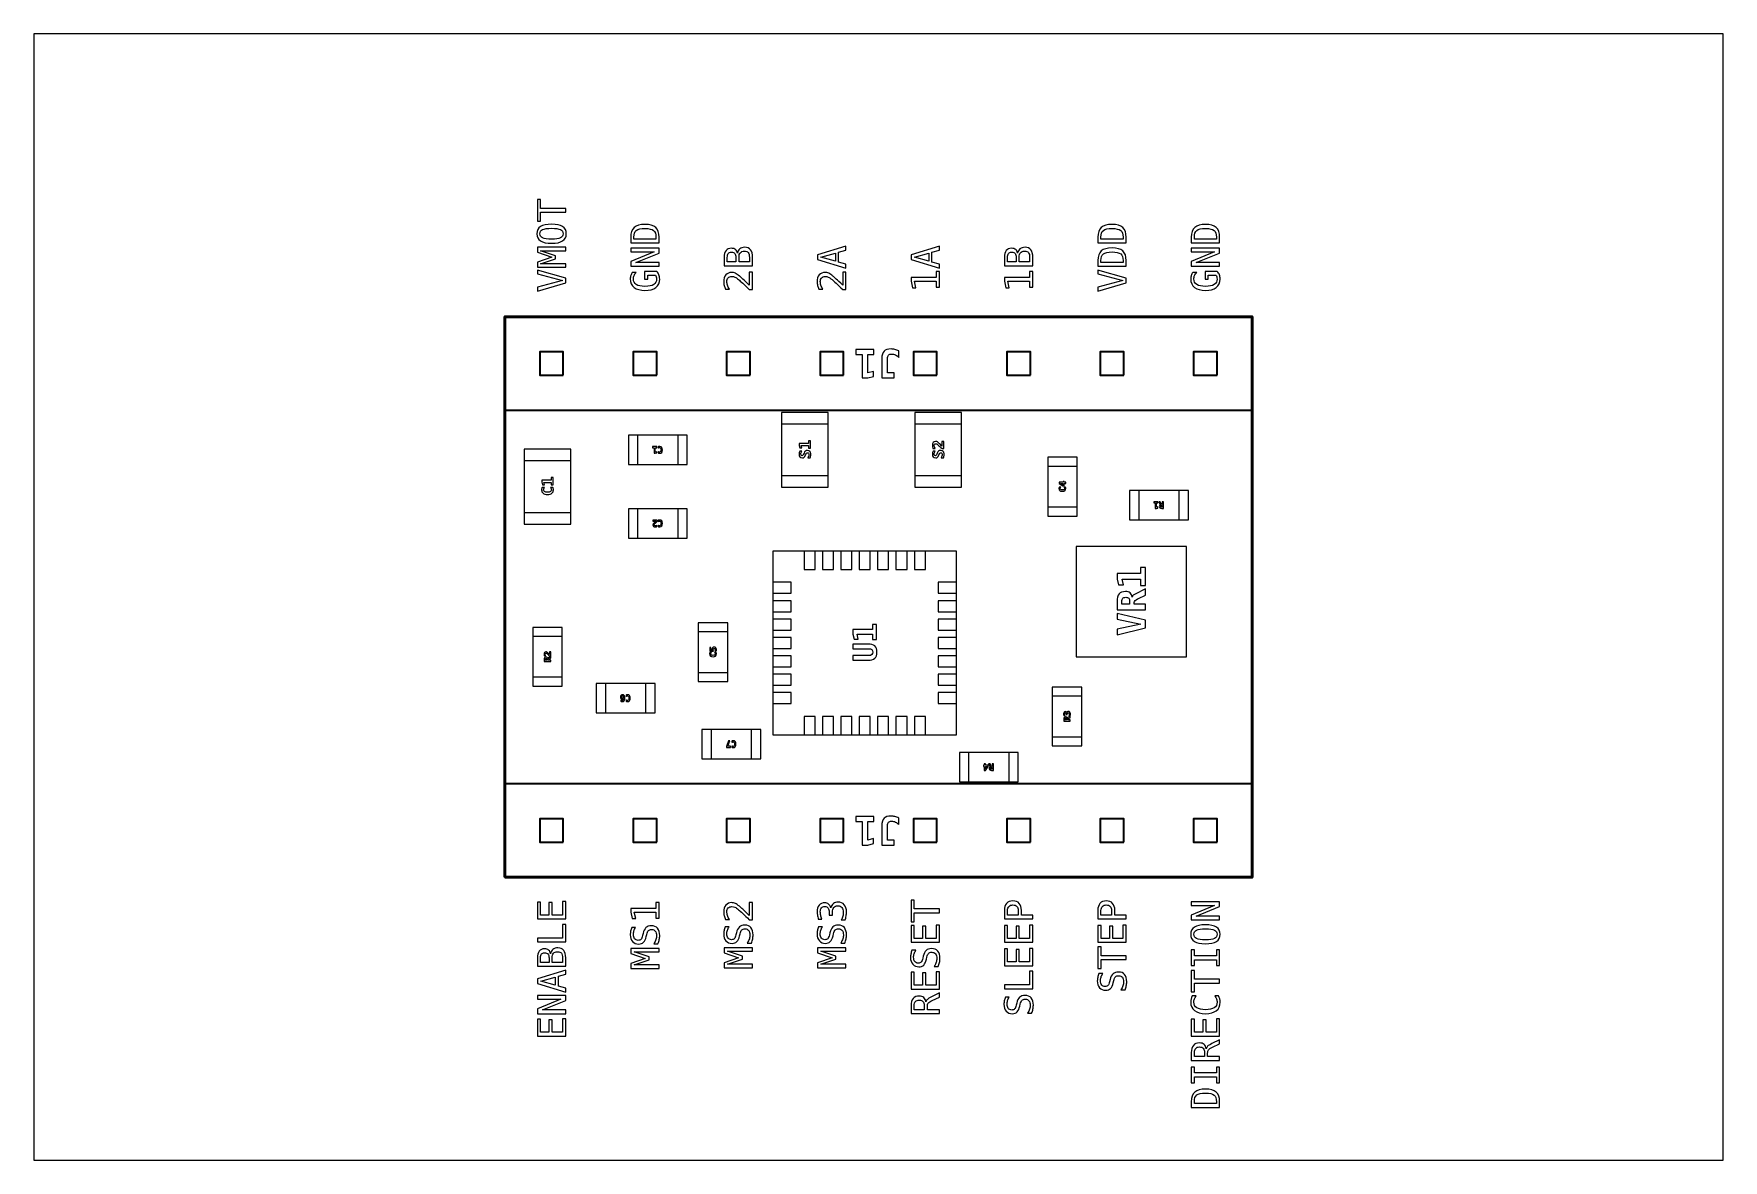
# Model space of a CAD drawing. Header units: centimetres. Extents: x -12.95 to -8.36, y -16.22 to -13.16.
import ezdxf

# ---------------------------------------------------------------- set-up
doc = ezdxf.new("R2010")
doc.units = ezdxf.units.CM
doc.header["$MEASUREMENT"] = 0
doc.layers.add('Layer 1', color=7, linetype='Continuous')

msp = doc.modelspace()

# ---------------------------------------------------------------- linework, layer by layer
at = {"layer": 'Layer 1', "color": 7}
msp.add_lwpolyline([(-12.95394, -16.22416), (-8.36022, -16.22416), (-8.36022, -13.16168), (-12.95394, -13.16168), (-12.95394, -16.22416)], close=True, dxfattribs=at)
at = {"layer": 'Layer 1'}
for points, knots in [([(-11.58469, -13.67111), (-11.58469, -13.67111), (-11.58469, -13.61225), (-11.58469, -13.61225), (-11.58469, -13.61225), (-11.58469, -13.61225), (-11.57591, -13.61225), (-11.57591, -13.61225), (-11.57591, -13.61225), (-11.57591, -13.61225), (-11.57591, -13.63638), (-11.57591, -13.63638), (-11.57591, -13.63638), (-11.57591, -13.63638), (-11.50754, -13.63638), (-11.50754, -13.63638), (-11.50754, -13.63638), (-11.50754, -13.63638), (-11.50754, -13.64687), (-11.50754, -13.64687), (-11.50754, -13.64687), (-11.50754, -13.64687), (-11.57591, -13.64687), (-11.57591, -13.64687), (-11.57591, -13.64687), (-11.57591, -13.64687), (-11.57591, -13.67111), (-11.57591, -13.67111), (-11.57591, -13.67111), (-11.57591, -13.67111), (-11.58469, -13.67111), (-11.58469, -13.67111)], [0, 0, 0, 0, 0.125, 0.125, 0.125, 0.125, 0.25, 0.25, 0.25, 0.25, 0.375, 0.375, 0.375, 0.375, 0.5, 0.5, 0.5, 0.5, 0.625, 0.625, 0.625, 0.625, 0.75, 0.75, 0.75, 0.75, 0.875, 0.875, 0.875, 0.875, 1, 1, 1, 1]), ([(-11.54604, -13.67957), (-11.5326, -13.67957), (-11.52257, -13.68171), (-11.51595, -13.68596), (-11.51595, -13.68596), (-11.50934, -13.69021), (-11.50604, -13.6967), (-11.50604, -13.70541), (-11.50604, -13.70541), (-11.50604, -13.71413), (-11.50934, -13.7206), (-11.51592, -13.72485), (-11.51592, -13.72485), (-11.5225, -13.72908), (-11.53253, -13.7312), (-11.54604, -13.7312), (-11.54604, -13.7312), (-11.5595, -13.7312), (-11.56956, -13.72907), (-11.57617, -13.72481), (-11.57617, -13.72481), (-11.58279, -13.72056), (-11.58608, -13.71409), (-11.58608, -13.70541), (-11.58608, -13.70541), (-11.58608, -13.6967), (-11.58279, -13.69021), (-11.57617, -13.68596), (-11.57617, -13.68596), (-11.56956, -13.68171), (-11.5595, -13.67957), (-11.54604, -13.67957)], [0, 0, 0, 0, 0.125, 0.125, 0.125, 0.125, 0.25, 0.25, 0.25, 0.25, 0.375, 0.375, 0.375, 0.375, 0.5, 0.5, 0.5, 0.5, 0.625, 0.625, 0.625, 0.625, 0.75, 0.75, 0.75, 0.75, 0.875, 0.875, 0.875, 0.875, 1, 1, 1, 1]), ([(-11.33069, -13.71451), (-11.33069, -13.70273), (-11.32755, -13.69405), (-11.32129, -13.68848), (-11.32129, -13.68848), (-11.31501, -13.68289), (-11.30527, -13.6801), (-11.29204, -13.6801), (-11.29204, -13.6801), (-11.27889, -13.6801), (-11.26917, -13.68289), (-11.26292, -13.68848), (-11.26292, -13.68848), (-11.25666, -13.69405), (-11.25354, -13.70273), (-11.25354, -13.71451), (-11.25354, -13.71451), (-11.25354, -13.71451), (-11.25354, -13.73018), (-11.25354, -13.73018), (-11.25354, -13.73018), (-11.25354, -13.73018), (-11.33069, -13.73018), (-11.33069, -13.73018), (-11.33069, -13.73018), (-11.33069, -13.73018), (-11.33069, -13.71451), (-11.33069, -13.71451)], [0, 0, 0, 0, 0.1428571, 0.1428571, 0.1428571, 0.1428571, 0.2857143, 0.2857143, 0.2857143, 0.2857143, 0.4285714, 0.4285714, 0.4285714, 0.4285714, 0.5714286, 0.5714286, 0.5714286, 0.5714286, 0.7142857, 0.7142857, 0.7142857, 0.7142857, 0.8571429, 0.8571429, 0.8571429, 0.8571429, 1, 1, 1, 1]), ([(-10.06069, -13.71451), (-10.06069, -13.70273), (-10.05755, -13.69405), (-10.05129, -13.68848), (-10.05129, -13.68848), (-10.04501, -13.68289), (-10.03527, -13.6801), (-10.02204, -13.6801), (-10.02204, -13.6801), (-10.00889, -13.6801), (-9.99917, -13.68289), (-9.99292, -13.68848), (-9.99292, -13.68848), (-9.98666, -13.69405), (-9.98354, -13.70273), (-9.98354, -13.71451), (-9.98354, -13.71451), (-9.98354, -13.71451), (-9.98354, -13.73018), (-9.98354, -13.73018), (-9.98354, -13.73018), (-9.98354, -13.73018), (-10.06069, -13.73018), (-10.06069, -13.73018), (-10.06069, -13.73018), (-10.06069, -13.73018), (-10.06069, -13.71451), (-10.06069, -13.71451)], [0, 0, 0, 0, 0.1428571, 0.1428571, 0.1428571, 0.1428571, 0.2857143, 0.2857143, 0.2857143, 0.2857143, 0.4285714, 0.4285714, 0.4285714, 0.4285714, 0.5714286, 0.5714286, 0.5714286, 0.5714286, 0.7142857, 0.7142857, 0.7142857, 0.7142857, 0.8571429, 0.8571429, 0.8571429, 0.8571429, 1, 1, 1, 1]), ([(-9.80669, -13.71451), (-9.80669, -13.70273), (-9.80355, -13.69405), (-9.79729, -13.68848), (-9.79729, -13.68848), (-9.79101, -13.68289), (-9.78127, -13.6801), (-9.76804, -13.6801), (-9.76804, -13.6801), (-9.75489, -13.6801), (-9.74517, -13.68289), (-9.73892, -13.68848), (-9.73892, -13.68848), (-9.73266, -13.69405), (-9.72954, -13.70273), (-9.72954, -13.71451), (-9.72954, -13.71451), (-9.72954, -13.71451), (-9.72954, -13.73018), (-9.72954, -13.73018), (-9.72954, -13.73018), (-9.72954, -13.73018), (-9.80669, -13.73018), (-9.80669, -13.73018), (-9.80669, -13.73018), (-9.80669, -13.73018), (-9.80669, -13.71451), (-9.80669, -13.71451)], [0, 0, 0, 0, 0.1428571, 0.1428571, 0.1428571, 0.1428571, 0.2857143, 0.2857143, 0.2857143, 0.2857143, 0.4285714, 0.4285714, 0.4285714, 0.4285714, 0.5714286, 0.5714286, 0.5714286, 0.5714286, 0.7142857, 0.7142857, 0.7142857, 0.7142857, 0.8571429, 0.8571429, 0.8571429, 0.8571429, 1, 1, 1, 1]), ([(-11.54604, -13.69047), (-11.55737, -13.69047), (-11.56546, -13.69164), (-11.57033, -13.69397), (-11.57033, -13.69397), (-11.57518, -13.69629), (-11.57762, -13.7001), (-11.57762, -13.70541), (-11.57762, -13.70541), (-11.57762, -13.71069), (-11.57518, -13.71448), (-11.57033, -13.71681), (-11.57033, -13.71681), (-11.56546, -13.71914), (-11.55737, -13.7203), (-11.54604, -13.7203), (-11.54604, -13.7203), (-11.53474, -13.7203), (-11.52666, -13.71914), (-11.52179, -13.71681), (-11.52179, -13.71681), (-11.51694, -13.71448), (-11.51451, -13.71069), (-11.51451, -13.70541), (-11.51451, -13.70541), (-11.51451, -13.7001), (-11.51692, -13.69629), (-11.52177, -13.69397), (-11.52177, -13.69397), (-11.52661, -13.69164), (-11.5347, -13.69047), (-11.54604, -13.69047)], [0, 0, 0, 0, 0.125, 0.125, 0.125, 0.125, 0.25, 0.25, 0.25, 0.25, 0.375, 0.375, 0.375, 0.375, 0.5, 0.5, 0.5, 0.5, 0.625, 0.625, 0.625, 0.625, 0.75, 0.75, 0.75, 0.75, 0.875, 0.875, 0.875, 0.875, 1, 1, 1, 1]), ([(-11.26211, -13.71473), (-11.26211, -13.70594), (-11.26428, -13.6998), (-11.2686, -13.69633), (-11.2686, -13.69633), (-11.27292, -13.69285), (-11.28074, -13.69111), (-11.29204, -13.69111), (-11.29204, -13.69111), (-11.30344, -13.69111), (-11.31131, -13.69284), (-11.31563, -13.69629), (-11.31563, -13.69629), (-11.31995, -13.69977), (-11.32212, -13.70591), (-11.32212, -13.71473), (-11.32212, -13.71473), (-11.32212, -13.71473), (-11.32212, -13.71968), (-11.32212, -13.71968), (-11.32212, -13.71968), (-11.32212, -13.71968), (-11.26211, -13.71968), (-11.26211, -13.71968), (-11.26211, -13.71968), (-11.26211, -13.71968), (-11.26211, -13.71473), (-11.26211, -13.71473)], [0, 0, 0, 0, 0.1428571, 0.1428571, 0.1428571, 0.1428571, 0.2857143, 0.2857143, 0.2857143, 0.2857143, 0.4285714, 0.4285714, 0.4285714, 0.4285714, 0.5714286, 0.5714286, 0.5714286, 0.5714286, 0.7142857, 0.7142857, 0.7142857, 0.7142857, 0.8571429, 0.8571429, 0.8571429, 0.8571429, 1, 1, 1, 1]), ([(-9.99211, -13.71473), (-9.99211, -13.70594), (-9.99428, -13.6998), (-9.9986, -13.69633), (-9.9986, -13.69633), (-10.00292, -13.69285), (-10.01074, -13.69111), (-10.02204, -13.69111), (-10.02204, -13.69111), (-10.03344, -13.69111), (-10.04131, -13.69284), (-10.04563, -13.69629), (-10.04563, -13.69629), (-10.04995, -13.69977), (-10.05212, -13.70591), (-10.05212, -13.71473), (-10.05212, -13.71473), (-10.05212, -13.71473), (-10.05212, -13.71968), (-10.05212, -13.71968), (-10.05212, -13.71968), (-10.05212, -13.71968), (-9.99211, -13.71968), (-9.99211, -13.71968), (-9.99211, -13.71968), (-9.99211, -13.71968), (-9.99211, -13.71473), (-9.99211, -13.71473)], [0, 0, 0, 0, 0.1428571, 0.1428571, 0.1428571, 0.1428571, 0.2857143, 0.2857143, 0.2857143, 0.2857143, 0.4285714, 0.4285714, 0.4285714, 0.4285714, 0.5714286, 0.5714286, 0.5714286, 0.5714286, 0.7142857, 0.7142857, 0.7142857, 0.7142857, 0.8571429, 0.8571429, 0.8571429, 0.8571429, 1, 1, 1, 1]), ([(-9.73811, -13.71473), (-9.73811, -13.70594), (-9.74028, -13.6998), (-9.7446, -13.69633), (-9.7446, -13.69633), (-9.74892, -13.69285), (-9.75674, -13.69111), (-9.76804, -13.69111), (-9.76804, -13.69111), (-9.77944, -13.69111), (-9.78731, -13.69284), (-9.79163, -13.69629), (-9.79163, -13.69629), (-9.79595, -13.69977), (-9.79812, -13.70591), (-9.79812, -13.71473), (-9.79812, -13.71473), (-9.79812, -13.71473), (-9.79812, -13.71968), (-9.79812, -13.71968), (-9.79812, -13.71968), (-9.79812, -13.71968), (-9.73811, -13.71968), (-9.73811, -13.71968), (-9.73811, -13.71968), (-9.73811, -13.71968), (-9.73811, -13.71473), (-9.73811, -13.71473)], [0, 0, 0, 0, 0.1428571, 0.1428571, 0.1428571, 0.1428571, 0.2857143, 0.2857143, 0.2857143, 0.2857143, 0.4285714, 0.4285714, 0.4285714, 0.4285714, 0.5714286, 0.5714286, 0.5714286, 0.5714286, 0.7142857, 0.7142857, 0.7142857, 0.7142857, 0.8571429, 0.8571429, 0.8571429, 0.8571429, 1, 1, 1, 1]), ([(-11.58469, -13.79652), (-11.58469, -13.79652), (-11.58469, -13.78256), (-11.58469, -13.78256), (-11.58469, -13.78256), (-11.58469, -13.78256), (-11.54543, -13.76923), (-11.54543, -13.76923), (-11.54543, -13.76923), (-11.54543, -13.76923), (-11.58469, -13.75579), (-11.58469, -13.75579), (-11.58469, -13.75579), (-11.58469, -13.75579), (-11.58469, -13.74178), (-11.58469, -13.74178), (-11.58469, -13.74178), (-11.58469, -13.74178), (-11.50754, -13.74178), (-11.50754, -13.74178), (-11.50754, -13.74178), (-11.50754, -13.74178), (-11.50754, -13.75145), (-11.50754, -13.75145), (-11.50754, -13.75145), (-11.50754, -13.75145), (-11.57569, -13.75145), (-11.57569, -13.75145), (-11.57569, -13.75145), (-11.57569, -13.75145), (-11.53504, -13.76519), (-11.53504, -13.76519), (-11.53504, -13.76519), (-11.53504, -13.76519), (-11.53504, -13.77311), (-11.53504, -13.77311), (-11.53504, -13.77311), (-11.53504, -13.77311), (-11.57569, -13.7869), (-11.57569, -13.7869), (-11.57569, -13.7869), (-11.57569, -13.7869), (-11.50754, -13.7869), (-11.50754, -13.7869), (-11.50754, -13.7869), (-11.50754, -13.7869), (-11.50754, -13.79652), (-11.50754, -13.79652), (-11.50754, -13.79652), (-11.50754, -13.79652), (-11.58469, -13.79652), (-11.58469, -13.79652)], [0, 0, 0, 0, 0.0769231, 0.0769231, 0.0769231, 0.0769231, 0.1538462, 0.1538462, 0.1538462, 0.1538462, 0.2307692, 0.2307692, 0.2307692, 0.2307692, 0.3076923, 0.3076923, 0.3076923, 0.3076923, 0.3846154, 0.3846154, 0.3846154, 0.3846154, 0.4615385, 0.4615385, 0.4615385, 0.4615385, 0.5384615, 0.5384615, 0.5384615, 0.5384615, 0.6153846, 0.6153846, 0.6153846, 0.6153846, 0.6923077, 0.6923077, 0.6923077, 0.6923077, 0.7692308, 0.7692308, 0.7692308, 0.7692308, 0.8461538, 0.8461538, 0.8461538, 0.8461538, 0.9230769, 0.9230769, 0.9230769, 0.9230769, 1, 1, 1, 1]), ([(-11.33069, -13.79378), (-11.33069, -13.79378), (-11.33069, -13.78055), (-11.33069, -13.78055), (-11.33069, -13.78055), (-11.33069, -13.78055), (-11.26717, -13.7545), (-11.26717, -13.7545), (-11.26717, -13.7545), (-11.26717, -13.7545), (-11.33069, -13.7545), (-11.33069, -13.7545), (-11.33069, -13.7545), (-11.33069, -13.7545), (-11.33069, -13.74443), (-11.33069, -13.74443), (-11.33069, -13.74443), (-11.33069, -13.74443), (-11.25354, -13.74443), (-11.25354, -13.74443), (-11.25354, -13.74443), (-11.25354, -13.74443), (-11.25354, -13.75766), (-11.25354, -13.75766), (-11.25354, -13.75766), (-11.25354, -13.75766), (-11.31706, -13.78371), (-11.31706, -13.78371), (-11.31706, -13.78371), (-11.31706, -13.78371), (-11.25354, -13.78371), (-11.25354, -13.78371), (-11.25354, -13.78371), (-11.25354, -13.78371), (-11.25354, -13.79378), (-11.25354, -13.79378), (-11.25354, -13.79378), (-11.25354, -13.79378), (-11.33069, -13.79378), (-11.33069, -13.79378)], [0, 0, 0, 0, 0.1, 0.1, 0.1, 0.1, 0.2, 0.2, 0.2, 0.2, 0.3, 0.3, 0.3, 0.3, 0.4, 0.4, 0.4, 0.4, 0.5, 0.5, 0.5, 0.5, 0.6, 0.6, 0.6, 0.6, 0.7, 0.7, 0.7, 0.7, 0.8, 0.8, 0.8, 0.8, 0.9, 0.9, 0.9, 0.9, 1, 1, 1, 1]), ([(-11.07669, -13.79239), (-11.07669, -13.79239), (-11.07669, -13.76955), (-11.07669, -13.76955), (-11.07669, -13.76955), (-11.07669, -13.76164), (-11.07498, -13.75558), (-11.07157, -13.75129), (-11.07157, -13.75129), (-11.06817, -13.74702), (-11.06334, -13.74489), (-11.05711, -13.74489), (-11.05711, -13.74489), (-11.05238, -13.74489), (-11.04866, -13.74602), (-11.04595, -13.74827), (-11.04595, -13.74827), (-11.04321, -13.75053), (-11.04152, -13.75392), (-11.04083, -13.75843), (-11.04083, -13.75843), (-11.04007, -13.75337), (-11.0379, -13.7494), (-11.03434, -13.74653), (-11.03434, -13.74653), (-11.03078, -13.74365), (-11.02624, -13.74221), (-11.02072, -13.74221), (-11.02072, -13.74221), (-11.01374, -13.74221), (-11.00845, -13.7445), (-11.00488, -13.74909), (-11.00488, -13.74909), (-11.00132, -13.75365), (-10.99954, -13.76048), (-10.99954, -13.76955), (-10.99954, -13.76955), (-10.99954, -13.76955), (-10.99954, -13.79239), (-10.99954, -13.79239), (-10.99954, -13.79239), (-10.99954, -13.79239), (-11.07669, -13.79239), (-11.07669, -13.79239)], [0, 0, 0, 0, 0.0909091, 0.0909091, 0.0909091, 0.0909091, 0.1818182, 0.1818182, 0.1818182, 0.1818182, 0.2727273, 0.2727273, 0.2727273, 0.2727273, 0.3636364, 0.3636364, 0.3636364, 0.3636364, 0.4545455, 0.4545455, 0.4545455, 0.4545455, 0.5454545, 0.5454545, 0.5454545, 0.5454545, 0.6363636, 0.6363636, 0.6363636, 0.6363636, 0.7272727, 0.7272727, 0.7272727, 0.7272727, 0.8181818, 0.8181818, 0.8181818, 0.8181818, 0.9090909, 0.9090909, 0.9090909, 0.9090909, 1, 1, 1, 1]), ([(-11.06812, -13.78189), (-11.06812, -13.78189), (-11.04485, -13.78189), (-11.04485, -13.78189), (-11.04485, -13.78189), (-11.04485, -13.78189), (-11.04485, -13.76976), (-11.04485, -13.76976), (-11.04485, -13.76976), (-11.04485, -13.76471), (-11.04582, -13.76108), (-11.04775, -13.75882), (-11.04775, -13.75882), (-11.04969, -13.75656), (-11.05279, -13.75544), (-11.05711, -13.75544), (-11.05711, -13.75544), (-11.06099, -13.75544), (-11.06381, -13.75655), (-11.06553, -13.75877), (-11.06553, -13.75877), (-11.06725, -13.76099), (-11.06812, -13.76464), (-11.06812, -13.76976), (-11.06812, -13.76976), (-11.06812, -13.76976), (-11.06812, -13.78189), (-11.06812, -13.78189)], [0, 0, 0, 0, 0.1428571, 0.1428571, 0.1428571, 0.1428571, 0.2857143, 0.2857143, 0.2857143, 0.2857143, 0.4285714, 0.4285714, 0.4285714, 0.4285714, 0.5714286, 0.5714286, 0.5714286, 0.5714286, 0.7142857, 0.7142857, 0.7142857, 0.7142857, 0.8571429, 0.8571429, 0.8571429, 0.8571429, 1, 1, 1, 1]), ([(-11.03639, -13.78189), (-11.03639, -13.78189), (-11.00811, -13.78189), (-11.00811, -13.78189), (-11.00811, -13.78189), (-11.00811, -13.78189), (-11.00811, -13.76955), (-11.00811, -13.76955), (-11.00811, -13.76955), (-11.00811, -13.76348), (-11.00917, -13.75916), (-11.01129, -13.75658), (-11.01129, -13.75658), (-11.0134, -13.75399), (-11.0169, -13.7527), (-11.02176, -13.7527), (-11.02176, -13.7527), (-11.02679, -13.7527), (-11.03048, -13.75406), (-11.03284, -13.75678), (-11.03284, -13.75678), (-11.0352, -13.75951), (-11.03639, -13.76376), (-11.03639, -13.76955), (-11.03639, -13.76955), (-11.03639, -13.76955), (-11.03639, -13.78189), (-11.03639, -13.78189)], [0, 0, 0, 0, 0.1428571, 0.1428571, 0.1428571, 0.1428571, 0.2857143, 0.2857143, 0.2857143, 0.2857143, 0.4285714, 0.4285714, 0.4285714, 0.4285714, 0.5714286, 0.5714286, 0.5714286, 0.5714286, 0.7142857, 0.7142857, 0.7142857, 0.7142857, 0.8571429, 0.8571429, 0.8571429, 0.8571429, 1, 1, 1, 1]), ([(-10.82269, -13.77544), (-10.82269, -13.77544), (-10.82269, -13.76277), (-10.82269, -13.76277), (-10.82269, -13.76277), (-10.82269, -13.76277), (-10.74554, -13.73916), (-10.74554, -13.73916), (-10.74554, -13.73916), (-10.74554, -13.73916), (-10.74554, -13.74995), (-10.74554, -13.74995), (-10.74554, -13.74995), (-10.74554, -13.74995), (-10.76563, -13.75565), (-10.76563, -13.75565), (-10.76563, -13.75565), (-10.76563, -13.75565), (-10.76563, -13.78267), (-10.76563, -13.78267), (-10.76563, -13.78267), (-10.76563, -13.78267), (-10.74554, -13.78826), (-10.74554, -13.78826), (-10.74554, -13.78826), (-10.74554, -13.78826), (-10.74554, -13.79906), (-10.74554, -13.79906), (-10.74554, -13.79906), (-10.74554, -13.79906), (-10.82269, -13.77544), (-10.82269, -13.77544)], [0, 0, 0, 0, 0.125, 0.125, 0.125, 0.125, 0.25, 0.25, 0.25, 0.25, 0.375, 0.375, 0.375, 0.375, 0.5, 0.5, 0.5, 0.5, 0.625, 0.625, 0.625, 0.625, 0.75, 0.75, 0.75, 0.75, 0.875, 0.875, 0.875, 0.875, 1, 1, 1, 1]), ([(-10.81348, -13.76912), (-10.81348, -13.76912), (-10.77401, -13.78015), (-10.77401, -13.78015), (-10.77401, -13.78015), (-10.77401, -13.78015), (-10.77401, -13.75812), (-10.77401, -13.75812), (-10.77401, -13.75812), (-10.77401, -13.75812), (-10.81348, -13.76912), (-10.81348, -13.76912)], [0, 0, 0, 0, 0.3333333, 0.3333333, 0.3333333, 0.3333333, 0.6666667, 0.6666667, 0.6666667, 0.6666667, 1, 1, 1, 1]), ([(-10.56869, -13.77544), (-10.56869, -13.77544), (-10.56869, -13.76277), (-10.56869, -13.76277), (-10.56869, -13.76277), (-10.56869, -13.76277), (-10.49154, -13.73916), (-10.49154, -13.73916), (-10.49154, -13.73916), (-10.49154, -13.73916), (-10.49154, -13.74995), (-10.49154, -13.74995), (-10.49154, -13.74995), (-10.49154, -13.74995), (-10.51163, -13.75565), (-10.51163, -13.75565), (-10.51163, -13.75565), (-10.51163, -13.75565), (-10.51163, -13.78267), (-10.51163, -13.78267), (-10.51163, -13.78267), (-10.51163, -13.78267), (-10.49154, -13.78826), (-10.49154, -13.78826), (-10.49154, -13.78826), (-10.49154, -13.78826), (-10.49154, -13.79906), (-10.49154, -13.79906), (-10.49154, -13.79906), (-10.49154, -13.79906), (-10.56869, -13.77544), (-10.56869, -13.77544)], [0, 0, 0, 0, 0.125, 0.125, 0.125, 0.125, 0.25, 0.25, 0.25, 0.25, 0.375, 0.375, 0.375, 0.375, 0.5, 0.5, 0.5, 0.5, 0.625, 0.625, 0.625, 0.625, 0.75, 0.75, 0.75, 0.75, 0.875, 0.875, 0.875, 0.875, 1, 1, 1, 1]), ([(-10.55948, -13.76912), (-10.55948, -13.76912), (-10.52001, -13.78015), (-10.52001, -13.78015), (-10.52001, -13.78015), (-10.52001, -13.78015), (-10.52001, -13.75812), (-10.52001, -13.75812), (-10.52001, -13.75812), (-10.52001, -13.75812), (-10.55948, -13.76912), (-10.55948, -13.76912)], [0, 0, 0, 0, 0.3333333, 0.3333333, 0.3333333, 0.3333333, 0.6666667, 0.6666667, 0.6666667, 0.6666667, 1, 1, 1, 1]), ([(-10.31469, -13.79239), (-10.31469, -13.79239), (-10.31469, -13.76955), (-10.31469, -13.76955), (-10.31469, -13.76955), (-10.31469, -13.76164), (-10.31298, -13.75558), (-10.30957, -13.75129), (-10.30957, -13.75129), (-10.30617, -13.74702), (-10.30134, -13.74489), (-10.29511, -13.74489), (-10.29511, -13.74489), (-10.29038, -13.74489), (-10.28666, -13.74602), (-10.28395, -13.74827), (-10.28395, -13.74827), (-10.28121, -13.75053), (-10.27952, -13.75392), (-10.27883, -13.75843), (-10.27883, -13.75843), (-10.27807, -13.75337), (-10.2759, -13.7494), (-10.27234, -13.74653), (-10.27234, -13.74653), (-10.26878, -13.74365), (-10.26424, -13.74221), (-10.25872, -13.74221), (-10.25872, -13.74221), (-10.25174, -13.74221), (-10.24645, -13.7445), (-10.24288, -13.74909), (-10.24288, -13.74909), (-10.23932, -13.75365), (-10.23754, -13.76048), (-10.23754, -13.76955), (-10.23754, -13.76955), (-10.23754, -13.76955), (-10.23754, -13.79239), (-10.23754, -13.79239), (-10.23754, -13.79239), (-10.23754, -13.79239), (-10.31469, -13.79239), (-10.31469, -13.79239)], [0, 0, 0, 0, 0.0909091, 0.0909091, 0.0909091, 0.0909091, 0.1818182, 0.1818182, 0.1818182, 0.1818182, 0.2727273, 0.2727273, 0.2727273, 0.2727273, 0.3636364, 0.3636364, 0.3636364, 0.3636364, 0.4545455, 0.4545455, 0.4545455, 0.4545455, 0.5454545, 0.5454545, 0.5454545, 0.5454545, 0.6363636, 0.6363636, 0.6363636, 0.6363636, 0.7272727, 0.7272727, 0.7272727, 0.7272727, 0.8181818, 0.8181818, 0.8181818, 0.8181818, 0.9090909, 0.9090909, 0.9090909, 0.9090909, 1, 1, 1, 1]), ([(-10.30612, -13.78189), (-10.30612, -13.78189), (-10.28285, -13.78189), (-10.28285, -13.78189), (-10.28285, -13.78189), (-10.28285, -13.78189), (-10.28285, -13.76976), (-10.28285, -13.76976), (-10.28285, -13.76976), (-10.28285, -13.76471), (-10.28382, -13.76108), (-10.28575, -13.75882), (-10.28575, -13.75882), (-10.28769, -13.75656), (-10.29079, -13.75544), (-10.29511, -13.75544), (-10.29511, -13.75544), (-10.29899, -13.75544), (-10.30181, -13.75655), (-10.30353, -13.75877), (-10.30353, -13.75877), (-10.30525, -13.76099), (-10.30612, -13.76464), (-10.30612, -13.76976), (-10.30612, -13.76976), (-10.30612, -13.76976), (-10.30612, -13.78189), (-10.30612, -13.78189)], [0, 0, 0, 0, 0.1428571, 0.1428571, 0.1428571, 0.1428571, 0.2857143, 0.2857143, 0.2857143, 0.2857143, 0.4285714, 0.4285714, 0.4285714, 0.4285714, 0.5714286, 0.5714286, 0.5714286, 0.5714286, 0.7142857, 0.7142857, 0.7142857, 0.7142857, 0.8571429, 0.8571429, 0.8571429, 0.8571429, 1, 1, 1, 1]), ([(-10.27439, -13.78189), (-10.27439, -13.78189), (-10.24611, -13.78189), (-10.24611, -13.78189), (-10.24611, -13.78189), (-10.24611, -13.78189), (-10.24611, -13.76955), (-10.24611, -13.76955), (-10.24611, -13.76955), (-10.24611, -13.76348), (-10.24717, -13.75916), (-10.24929, -13.75658), (-10.24929, -13.75658), (-10.2514, -13.75399), (-10.2549, -13.7527), (-10.25976, -13.7527), (-10.25976, -13.7527), (-10.26479, -13.7527), (-10.26848, -13.75406), (-10.27084, -13.75678), (-10.27084, -13.75678), (-10.2732, -13.75951), (-10.27439, -13.76376), (-10.27439, -13.76955), (-10.27439, -13.76955), (-10.27439, -13.76955), (-10.27439, -13.78189), (-10.27439, -13.78189)], [0, 0, 0, 0, 0.1428571, 0.1428571, 0.1428571, 0.1428571, 0.2857143, 0.2857143, 0.2857143, 0.2857143, 0.4285714, 0.4285714, 0.4285714, 0.4285714, 0.5714286, 0.5714286, 0.5714286, 0.5714286, 0.7142857, 0.7142857, 0.7142857, 0.7142857, 0.8571429, 0.8571429, 0.8571429, 0.8571429, 1, 1, 1, 1]), ([(-10.06069, -13.77822), (-10.06069, -13.76644), (-10.05755, -13.75776), (-10.05129, -13.75219), (-10.05129, -13.75219), (-10.04501, -13.7466), (-10.03527, -13.74381), (-10.02204, -13.74381), (-10.02204, -13.74381), (-10.00889, -13.74381), (-9.99917, -13.7466), (-9.99292, -13.75219), (-9.99292, -13.75219), (-9.98666, -13.75776), (-9.98354, -13.76644), (-9.98354, -13.77822), (-9.98354, -13.77822), (-9.98354, -13.77822), (-9.98354, -13.79389), (-9.98354, -13.79389), (-9.98354, -13.79389), (-9.98354, -13.79389), (-10.06069, -13.79389), (-10.06069, -13.79389), (-10.06069, -13.79389), (-10.06069, -13.79389), (-10.06069, -13.77822), (-10.06069, -13.77822)], [0, 0, 0, 0, 0.1428571, 0.1428571, 0.1428571, 0.1428571, 0.2857143, 0.2857143, 0.2857143, 0.2857143, 0.4285714, 0.4285714, 0.4285714, 0.4285714, 0.5714286, 0.5714286, 0.5714286, 0.5714286, 0.7142857, 0.7142857, 0.7142857, 0.7142857, 0.8571429, 0.8571429, 0.8571429, 0.8571429, 1, 1, 1, 1]), ([(-9.99211, -13.77844), (-9.99211, -13.76965), (-9.99428, -13.76351), (-9.9986, -13.76004), (-9.9986, -13.76004), (-10.00292, -13.75656), (-10.01074, -13.75482), (-10.02204, -13.75482), (-10.02204, -13.75482), (-10.03344, -13.75482), (-10.04131, -13.75655), (-10.04563, -13.76), (-10.04563, -13.76), (-10.04995, -13.76348), (-10.05212, -13.76962), (-10.05212, -13.77844), (-10.05212, -13.77844), (-10.05212, -13.77844), (-10.05212, -13.78339), (-10.05212, -13.78339), (-10.05212, -13.78339), (-10.05212, -13.78339), (-9.99211, -13.78339), (-9.99211, -13.78339), (-9.99211, -13.78339), (-9.99211, -13.78339), (-9.99211, -13.77844), (-9.99211, -13.77844)], [0, 0, 0, 0, 0.1428571, 0.1428571, 0.1428571, 0.1428571, 0.2857143, 0.2857143, 0.2857143, 0.2857143, 0.4285714, 0.4285714, 0.4285714, 0.4285714, 0.5714286, 0.5714286, 0.5714286, 0.5714286, 0.7142857, 0.7142857, 0.7142857, 0.7142857, 0.8571429, 0.8571429, 0.8571429, 0.8571429, 1, 1, 1, 1]), ([(-9.80669, -13.79378), (-9.80669, -13.79378), (-9.80669, -13.78055), (-9.80669, -13.78055), (-9.80669, -13.78055), (-9.80669, -13.78055), (-9.74317, -13.7545), (-9.74317, -13.7545), (-9.74317, -13.7545), (-9.74317, -13.7545), (-9.80669, -13.7545), (-9.80669, -13.7545), (-9.80669, -13.7545), (-9.80669, -13.7545), (-9.80669, -13.74443), (-9.80669, -13.74443), (-9.80669, -13.74443), (-9.80669, -13.74443), (-9.72954, -13.74443), (-9.72954, -13.74443), (-9.72954, -13.74443), (-9.72954, -13.74443), (-9.72954, -13.75766), (-9.72954, -13.75766), (-9.72954, -13.75766), (-9.72954, -13.75766), (-9.79306, -13.78371), (-9.79306, -13.78371), (-9.79306, -13.78371), (-9.79306, -13.78371), (-9.72954, -13.78371), (-9.72954, -13.78371), (-9.72954, -13.78371), (-9.72954, -13.78371), (-9.72954, -13.79378), (-9.72954, -13.79378), (-9.72954, -13.79378), (-9.72954, -13.79378), (-9.80669, -13.79378), (-9.80669, -13.79378)], [0, 0, 0, 0, 0.1, 0.1, 0.1, 0.1, 0.2, 0.2, 0.2, 0.2, 0.3, 0.3, 0.3, 0.3, 0.4, 0.4, 0.4, 0.4, 0.5, 0.5, 0.5, 0.5, 0.6, 0.6, 0.6, 0.6, 0.7, 0.7, 0.7, 0.7, 0.8, 0.8, 0.8, 0.8, 0.9, 0.9, 0.9, 0.9, 1, 1, 1, 1]), ([(-11.51632, -13.83283), (-11.51632, -13.83283), (-11.58469, -13.8147), (-11.58469, -13.8147), (-11.58469, -13.8147), (-11.58469, -13.8147), (-11.58469, -13.80391), (-11.58469, -13.80391), (-11.58469, -13.80391), (-11.58469, -13.80391), (-11.50754, -13.82648), (-11.50754, -13.82648), (-11.50754, -13.82648), (-11.50754, -13.82648), (-11.50754, -13.83915), (-11.50754, -13.83915), (-11.50754, -13.83915), (-11.50754, -13.83915), (-11.58469, -13.86172), (-11.58469, -13.86172), (-11.58469, -13.86172), (-11.58469, -13.86172), (-11.58469, -13.85093), (-11.58469, -13.85093), (-11.58469, -13.85093), (-11.58469, -13.85093), (-11.51632, -13.83283), (-11.51632, -13.83283)], [0, 0, 0, 0, 0.1428571, 0.1428571, 0.1428571, 0.1428571, 0.2857143, 0.2857143, 0.2857143, 0.2857143, 0.4285714, 0.4285714, 0.4285714, 0.4285714, 0.5714286, 0.5714286, 0.5714286, 0.5714286, 0.7142857, 0.7142857, 0.7142857, 0.7142857, 0.8571429, 0.8571429, 0.8571429, 0.8571429, 1, 1, 1, 1]), ([(-11.25989, -13.80761), (-11.25731, -13.8104), (-11.25536, -13.81354), (-11.25403, -13.81705), (-11.25403, -13.81705), (-11.25271, -13.82054), (-11.25204, -13.82431), (-11.25204, -13.82839), (-11.25204, -13.82839), (-11.25204, -13.83818), (-11.25555, -13.84578), (-11.26255, -13.85123), (-11.26255, -13.85123), (-11.26957, -13.85668), (-11.2794, -13.8594), (-11.29204, -13.8594), (-11.29204, -13.8594), (-11.30464, -13.8594), (-11.31446, -13.85664), (-11.32152, -13.85112), (-11.32152, -13.85112), (-11.32856, -13.84562), (-11.33208, -13.83795), (-11.33208, -13.82812), (-11.33208, -13.82812), (-11.33208, -13.82488), (-11.33162, -13.82179), (-11.33071, -13.81881), (-11.33071, -13.81881), (-11.32981, -13.81585), (-11.32841, -13.81299), (-11.32656, -13.81024), (-11.32656, -13.81024), (-11.32656, -13.81024), (-11.31587, -13.81024), (-11.31587, -13.81024), (-11.31587, -13.81024), (-11.31852, -13.81302), (-11.32048, -13.81588), (-11.32173, -13.81883), (-11.32173, -13.81883), (-11.32298, -13.82176), (-11.32362, -13.82486), (-11.32362, -13.82812), (-11.32362, -13.82812), (-11.32362, -13.83491), (-11.32099, -13.84001), (-11.31573, -13.8434), (-11.31573, -13.8434), (-11.31048, -13.8468), (-11.30257, -13.8485), (-11.29204, -13.8485), (-11.29204, -13.8485), (-11.28132, -13.8485), (-11.27338, -13.84686), (-11.26823, -13.84356), (-11.26823, -13.84356), (-11.26308, -13.84026), (-11.26051, -13.83521), (-11.26051, -13.82839), (-11.26051, -13.82839), (-11.26051, -13.82608), (-11.26077, -13.82405), (-11.2613, -13.8223), (-11.2613, -13.8223), (-11.26185, -13.82057), (-11.26268, -13.81899), (-11.26382, -13.81758), (-11.26382, -13.81758), (-11.26382, -13.81758), (-11.28455, -13.81758), (-11.28455, -13.81758), (-11.28455, -13.81758), (-11.28455, -13.81758), (-11.28455, -13.82879), (-11.28455, -13.82879), (-11.28455, -13.82879), (-11.28455, -13.82879), (-11.29312, -13.82879), (-11.29312, -13.82879), (-11.29312, -13.82879), (-11.29312, -13.82879), (-11.29312, -13.80761), (-11.29312, -13.80761), (-11.29312, -13.80761), (-11.29312, -13.80761), (-11.25989, -13.80761), (-11.25989, -13.80761)], [0, 0, 0, 0, 0.0454545, 0.0454545, 0.0454545, 0.0454545, 0.0909091, 0.0909091, 0.0909091, 0.0909091, 0.1363636, 0.1363636, 0.1363636, 0.1363636, 0.1818182, 0.1818182, 0.1818182, 0.1818182, 0.2272727, 0.2272727, 0.2272727, 0.2272727, 0.2727273, 0.2727273, 0.2727273, 0.2727273, 0.3181818, 0.3181818, 0.3181818, 0.3181818, 0.3636364, 0.3636364, 0.3636364, 0.3636364, 0.4090909, 0.4090909, 0.4090909, 0.4090909, 0.4545455, 0.4545455, 0.4545455, 0.4545455, 0.5, 0.5, 0.5, 0.5, 0.5454545, 0.5454545, 0.5454545, 0.5454545, 0.5909091, 0.5909091, 0.5909091, 0.5909091, 0.6363636, 0.6363636, 0.6363636, 0.6363636, 0.6818182, 0.6818182, 0.6818182, 0.6818182, 0.7272727, 0.7272727, 0.7272727, 0.7272727, 0.7727273, 0.7727273, 0.7727273, 0.7727273, 0.8181818, 0.8181818, 0.8181818, 0.8181818, 0.8636364, 0.8636364, 0.8636364, 0.8636364, 0.9090909, 0.9090909, 0.9090909, 0.9090909, 0.9545455, 0.9545455, 0.9545455, 0.9545455, 1, 1, 1, 1]), ([(-11.00832, -13.84539), (-11.00832, -13.84539), (-11.00832, -13.80996), (-11.00832, -13.80996), (-11.00832, -13.80996), (-11.00832, -13.80996), (-10.99954, -13.80996), (-10.99954, -13.80996), (-10.99954, -13.80996), (-10.99954, -13.80996), (-10.99954, -13.85682), (-10.99954, -13.85682), (-10.99954, -13.85682), (-10.99954, -13.85682), (-11.00832, -13.85682), (-11.00832, -13.85682), (-11.00832, -13.85682), (-11.01511, -13.85038), (-11.02111, -13.84474), (-11.02631, -13.83992), (-11.02631, -13.83992), (-11.0315, -13.83509), (-11.03517, -13.83177), (-11.03732, -13.82994), (-11.03732, -13.82994), (-11.04152, -13.8265), (-11.04492, -13.82417), (-11.04752, -13.82297), (-11.04752, -13.82297), (-11.05013, -13.82176), (-11.05277, -13.82116), (-11.05551, -13.82116), (-11.05551, -13.82116), (-11.05981, -13.82116), (-11.06318, -13.82243), (-11.06563, -13.82495), (-11.06563, -13.82495), (-11.06808, -13.82749), (-11.0693, -13.83096), (-11.0693, -13.83537), (-11.0693, -13.83537), (-11.0693, -13.83851), (-11.06874, -13.84179), (-11.06759, -13.84525), (-11.06759, -13.84525), (-11.06646, -13.84869), (-11.06473, -13.85234), (-11.06242, -13.8562), (-11.06242, -13.8562), (-11.06242, -13.8562), (-11.07297, -13.8562), (-11.07297, -13.8562), (-11.07297, -13.8562), (-11.07466, -13.85266), (-11.07593, -13.84917), (-11.0768, -13.84574), (-11.0768, -13.84574), (-11.07766, -13.8423), (-11.07808, -13.83892), (-11.07808, -13.83558), (-11.07808, -13.83558), (-11.07808, -13.82804), (-11.07607, -13.82197), (-11.07207, -13.81736), (-11.07207, -13.81736), (-11.06805, -13.81276), (-11.06279, -13.81047), (-11.05628, -13.81047), (-11.05628, -13.81047), (-11.05297, -13.81047), (-11.04967, -13.81123), (-11.04635, -13.81276), (-11.04635, -13.81276), (-11.04305, -13.81429), (-11.0394, -13.81678), (-11.0354, -13.82024), (-11.0354, -13.82024), (-11.03316, -13.82216), (-11.03005, -13.82497), (-11.0261, -13.82863), (-11.0261, -13.82863), (-11.02213, -13.8323), (-11.01621, -13.8379), (-11.00832, -13.84539)], [0, 0, 0, 0, 0.047619, 0.047619, 0.047619, 0.047619, 0.0952381, 0.0952381, 0.0952381, 0.0952381, 0.1428571, 0.1428571, 0.1428571, 0.1428571, 0.1904762, 0.1904762, 0.1904762, 0.1904762, 0.2380952, 0.2380952, 0.2380952, 0.2380952, 0.2857143, 0.2857143, 0.2857143, 0.2857143, 0.3333333, 0.3333333, 0.3333333, 0.3333333, 0.3809524, 0.3809524, 0.3809524, 0.3809524, 0.4285714, 0.4285714, 0.4285714, 0.4285714, 0.4761905, 0.4761905, 0.4761905, 0.4761905, 0.5238095, 0.5238095, 0.5238095, 0.5238095, 0.5714286, 0.5714286, 0.5714286, 0.5714286, 0.6190476, 0.6190476, 0.6190476, 0.6190476, 0.6666667, 0.6666667, 0.6666667, 0.6666667, 0.7142857, 0.7142857, 0.7142857, 0.7142857, 0.7619048, 0.7619048, 0.7619048, 0.7619048, 0.8095238, 0.8095238, 0.8095238, 0.8095238, 0.8571429, 0.8571429, 0.8571429, 0.8571429, 0.9047619, 0.9047619, 0.9047619, 0.9047619, 0.952381, 0.952381, 0.952381, 0.952381, 1, 1, 1, 1]), ([(-10.75432, -13.84539), (-10.75432, -13.84539), (-10.75432, -13.80996), (-10.75432, -13.80996), (-10.75432, -13.80996), (-10.75432, -13.80996), (-10.74554, -13.80996), (-10.74554, -13.80996), (-10.74554, -13.80996), (-10.74554, -13.80996), (-10.74554, -13.85682), (-10.74554, -13.85682), (-10.74554, -13.85682), (-10.74554, -13.85682), (-10.75432, -13.85682), (-10.75432, -13.85682), (-10.75432, -13.85682), (-10.76111, -13.85038), (-10.76711, -13.84474), (-10.77231, -13.83992), (-10.77231, -13.83992), (-10.7775, -13.83509), (-10.78117, -13.83177), (-10.78332, -13.82994), (-10.78332, -13.82994), (-10.78752, -13.8265), (-10.79092, -13.82417), (-10.79352, -13.82297), (-10.79352, -13.82297), (-10.79613, -13.82176), (-10.79877, -13.82116), (-10.80151, -13.82116), (-10.80151, -13.82116), (-10.80581, -13.82116), (-10.80918, -13.82243), (-10.81163, -13.82495), (-10.81163, -13.82495), (-10.81408, -13.82749), (-10.8153, -13.83096), (-10.8153, -13.83537), (-10.8153, -13.83537), (-10.8153, -13.83851), (-10.81474, -13.84179), (-10.81359, -13.84525), (-10.81359, -13.84525), (-10.81246, -13.84869), (-10.81073, -13.85234), (-10.80842, -13.8562), (-10.80842, -13.8562), (-10.80842, -13.8562), (-10.81897, -13.8562), (-10.81897, -13.8562), (-10.81897, -13.8562), (-10.82066, -13.85266), (-10.82193, -13.84917), (-10.8228, -13.84574), (-10.8228, -13.84574), (-10.82366, -13.8423), (-10.82408, -13.83892), (-10.82408, -13.83558), (-10.82408, -13.83558), (-10.82408, -13.82804), (-10.82207, -13.82197), (-10.81807, -13.81736), (-10.81807, -13.81736), (-10.81405, -13.81276), (-10.80879, -13.81047), (-10.80228, -13.81047), (-10.80228, -13.81047), (-10.79897, -13.81047), (-10.79567, -13.81123), (-10.79235, -13.81276), (-10.79235, -13.81276), (-10.78905, -13.81429), (-10.7854, -13.81678), (-10.7814, -13.82024), (-10.7814, -13.82024), (-10.77916, -13.82216), (-10.77605, -13.82497), (-10.7721, -13.82863), (-10.7721, -13.82863), (-10.76813, -13.8323), (-10.76221, -13.8379), (-10.75432, -13.84539)], [0, 0, 0, 0, 0.047619, 0.047619, 0.047619, 0.047619, 0.0952381, 0.0952381, 0.0952381, 0.0952381, 0.1428571, 0.1428571, 0.1428571, 0.1428571, 0.1904762, 0.1904762, 0.1904762, 0.1904762, 0.2380952, 0.2380952, 0.2380952, 0.2380952, 0.2857143, 0.2857143, 0.2857143, 0.2857143, 0.3333333, 0.3333333, 0.3333333, 0.3333333, 0.3809524, 0.3809524, 0.3809524, 0.3809524, 0.4285714, 0.4285714, 0.4285714, 0.4285714, 0.4761905, 0.4761905, 0.4761905, 0.4761905, 0.5238095, 0.5238095, 0.5238095, 0.5238095, 0.5714286, 0.5714286, 0.5714286, 0.5714286, 0.6190476, 0.6190476, 0.6190476, 0.6190476, 0.6666667, 0.6666667, 0.6666667, 0.6666667, 0.7142857, 0.7142857, 0.7142857, 0.7142857, 0.7619048, 0.7619048, 0.7619048, 0.7619048, 0.8095238, 0.8095238, 0.8095238, 0.8095238, 0.8571429, 0.8571429, 0.8571429, 0.8571429, 0.9047619, 0.9047619, 0.9047619, 0.9047619, 0.952381, 0.952381, 0.952381, 0.952381, 1, 1, 1, 1]), ([(-10.50032, -13.85072), (-10.50032, -13.85072), (-10.50032, -13.83449), (-10.50032, -13.83449), (-10.50032, -13.83449), (-10.50032, -13.83449), (-10.55929, -13.83449), (-10.55929, -13.83449), (-10.55929, -13.83449), (-10.55929, -13.83449), (-10.55536, -13.85195), (-10.55536, -13.85195), (-10.55536, -13.85195), (-10.55536, -13.85195), (-10.56486, -13.85195), (-10.56486, -13.85195), (-10.56486, -13.85195), (-10.56486, -13.85195), (-10.56869, -13.8346), (-10.56869, -13.8346), (-10.56869, -13.8346), (-10.56869, -13.8346), (-10.56869, -13.82415), (-10.56869, -13.82415), (-10.56869, -13.82415), (-10.56869, -13.82415), (-10.50032, -13.82415), (-10.50032, -13.82415), (-10.50032, -13.82415), (-10.50032, -13.82415), (-10.50032, -13.80814), (-10.50032, -13.80814), (-10.50032, -13.80814), (-10.50032, -13.80814), (-10.49154, -13.80814), (-10.49154, -13.80814), (-10.49154, -13.80814), (-10.49154, -13.80814), (-10.49154, -13.85072), (-10.49154, -13.85072), (-10.49154, -13.85072), (-10.49154, -13.85072), (-10.50032, -13.85072), (-10.50032, -13.85072)], [0, 0, 0, 0, 0.0909091, 0.0909091, 0.0909091, 0.0909091, 0.1818182, 0.1818182, 0.1818182, 0.1818182, 0.2727273, 0.2727273, 0.2727273, 0.2727273, 0.3636364, 0.3636364, 0.3636364, 0.3636364, 0.4545455, 0.4545455, 0.4545455, 0.4545455, 0.5454545, 0.5454545, 0.5454545, 0.5454545, 0.6363636, 0.6363636, 0.6363636, 0.6363636, 0.7272727, 0.7272727, 0.7272727, 0.7272727, 0.8181818, 0.8181818, 0.8181818, 0.8181818, 0.9090909, 0.9090909, 0.9090909, 0.9090909, 1, 1, 1, 1]), ([(-10.24632, -13.85072), (-10.24632, -13.85072), (-10.24632, -13.83449), (-10.24632, -13.83449), (-10.24632, -13.83449), (-10.24632, -13.83449), (-10.30529, -13.83449), (-10.30529, -13.83449), (-10.30529, -13.83449), (-10.30529, -13.83449), (-10.30136, -13.85195), (-10.30136, -13.85195), (-10.30136, -13.85195), (-10.30136, -13.85195), (-10.31086, -13.85195), (-10.31086, -13.85195), (-10.31086, -13.85195), (-10.31086, -13.85195), (-10.31469, -13.8346), (-10.31469, -13.8346), (-10.31469, -13.8346), (-10.31469, -13.8346), (-10.31469, -13.82415), (-10.31469, -13.82415), (-10.31469, -13.82415), (-10.31469, -13.82415), (-10.24632, -13.82415), (-10.24632, -13.82415), (-10.24632, -13.82415), (-10.24632, -13.82415), (-10.24632, -13.80814), (-10.24632, -13.80814), (-10.24632, -13.80814), (-10.24632, -13.80814), (-10.23754, -13.80814), (-10.23754, -13.80814), (-10.23754, -13.80814), (-10.23754, -13.80814), (-10.23754, -13.85072), (-10.23754, -13.85072), (-10.23754, -13.85072), (-10.23754, -13.85072), (-10.24632, -13.85072), (-10.24632, -13.85072)], [0, 0, 0, 0, 0.0909091, 0.0909091, 0.0909091, 0.0909091, 0.1818182, 0.1818182, 0.1818182, 0.1818182, 0.2727273, 0.2727273, 0.2727273, 0.2727273, 0.3636364, 0.3636364, 0.3636364, 0.3636364, 0.4545455, 0.4545455, 0.4545455, 0.4545455, 0.5454545, 0.5454545, 0.5454545, 0.5454545, 0.6363636, 0.6363636, 0.6363636, 0.6363636, 0.7272727, 0.7272727, 0.7272727, 0.7272727, 0.8181818, 0.8181818, 0.8181818, 0.8181818, 0.9090909, 0.9090909, 0.9090909, 0.9090909, 1, 1, 1, 1]), ([(-9.99232, -13.83283), (-9.99232, -13.83283), (-10.06069, -13.8147), (-10.06069, -13.8147), (-10.06069, -13.8147), (-10.06069, -13.8147), (-10.06069, -13.80391), (-10.06069, -13.80391), (-10.06069, -13.80391), (-10.06069, -13.80391), (-9.98354, -13.82648), (-9.98354, -13.82648), (-9.98354, -13.82648), (-9.98354, -13.82648), (-9.98354, -13.83915), (-9.98354, -13.83915), (-9.98354, -13.83915), (-9.98354, -13.83915), (-10.06069, -13.86172), (-10.06069, -13.86172), (-10.06069, -13.86172), (-10.06069, -13.86172), (-10.06069, -13.85093), (-10.06069, -13.85093), (-10.06069, -13.85093), (-10.06069, -13.85093), (-9.99232, -13.83283), (-9.99232, -13.83283)], [0, 0, 0, 0, 0.1428571, 0.1428571, 0.1428571, 0.1428571, 0.2857143, 0.2857143, 0.2857143, 0.2857143, 0.4285714, 0.4285714, 0.4285714, 0.4285714, 0.5714286, 0.5714286, 0.5714286, 0.5714286, 0.7142857, 0.7142857, 0.7142857, 0.7142857, 0.8571429, 0.8571429, 0.8571429, 0.8571429, 1, 1, 1, 1]), ([(-9.73589, -13.80761), (-9.73331, -13.8104), (-9.73136, -13.81354), (-9.73003, -13.81705), (-9.73003, -13.81705), (-9.72871, -13.82054), (-9.72804, -13.82431), (-9.72804, -13.82839), (-9.72804, -13.82839), (-9.72804, -13.83818), (-9.73155, -13.84578), (-9.73855, -13.85123), (-9.73855, -13.85123), (-9.74557, -13.85668), (-9.7554, -13.8594), (-9.76804, -13.8594), (-9.76804, -13.8594), (-9.78064, -13.8594), (-9.79046, -13.85664), (-9.79752, -13.85112), (-9.79752, -13.85112), (-9.80456, -13.84562), (-9.80808, -13.83795), (-9.80808, -13.82812), (-9.80808, -13.82812), (-9.80808, -13.82488), (-9.80762, -13.82179), (-9.80671, -13.81881), (-9.80671, -13.81881), (-9.80581, -13.81585), (-9.80441, -13.81299), (-9.80256, -13.81024), (-9.80256, -13.81024), (-9.80256, -13.81024), (-9.79187, -13.81024), (-9.79187, -13.81024), (-9.79187, -13.81024), (-9.79452, -13.81302), (-9.79648, -13.81588), (-9.79773, -13.81883), (-9.79773, -13.81883), (-9.79898, -13.82176), (-9.79962, -13.82486), (-9.79962, -13.82812), (-9.79962, -13.82812), (-9.79962, -13.83491), (-9.79699, -13.84001), (-9.79173, -13.8434), (-9.79173, -13.8434), (-9.78648, -13.8468), (-9.77857, -13.8485), (-9.76804, -13.8485), (-9.76804, -13.8485), (-9.75732, -13.8485), (-9.74938, -13.84686), (-9.74423, -13.84356), (-9.74423, -13.84356), (-9.73908, -13.84026), (-9.73651, -13.83521), (-9.73651, -13.82839), (-9.73651, -13.82839), (-9.73651, -13.82608), (-9.73677, -13.82405), (-9.7373, -13.8223), (-9.7373, -13.8223), (-9.73785, -13.82057), (-9.73868, -13.81899), (-9.73982, -13.81758), (-9.73982, -13.81758), (-9.73982, -13.81758), (-9.76055, -13.81758), (-9.76055, -13.81758), (-9.76055, -13.81758), (-9.76055, -13.81758), (-9.76055, -13.82879), (-9.76055, -13.82879), (-9.76055, -13.82879), (-9.76055, -13.82879), (-9.76912, -13.82879), (-9.76912, -13.82879), (-9.76912, -13.82879), (-9.76912, -13.82879), (-9.76912, -13.80761), (-9.76912, -13.80761), (-9.76912, -13.80761), (-9.76912, -13.80761), (-9.73589, -13.80761), (-9.73589, -13.80761)], [0, 0, 0, 0, 0.0454545, 0.0454545, 0.0454545, 0.0454545, 0.0909091, 0.0909091, 0.0909091, 0.0909091, 0.1363636, 0.1363636, 0.1363636, 0.1363636, 0.1818182, 0.1818182, 0.1818182, 0.1818182, 0.2272727, 0.2272727, 0.2272727, 0.2272727, 0.2727273, 0.2727273, 0.2727273, 0.2727273, 0.3181818, 0.3181818, 0.3181818, 0.3181818, 0.3636364, 0.3636364, 0.3636364, 0.3636364, 0.4090909, 0.4090909, 0.4090909, 0.4090909, 0.4545455, 0.4545455, 0.4545455, 0.4545455, 0.5, 0.5, 0.5, 0.5, 0.5454545, 0.5454545, 0.5454545, 0.5454545, 0.5909091, 0.5909091, 0.5909091, 0.5909091, 0.6363636, 0.6363636, 0.6363636, 0.6363636, 0.6818182, 0.6818182, 0.6818182, 0.6818182, 0.7272727, 0.7272727, 0.7272727, 0.7272727, 0.7727273, 0.7727273, 0.7727273, 0.7727273, 0.8181818, 0.8181818, 0.8181818, 0.8181818, 0.8636364, 0.8636364, 0.8636364, 0.8636364, 0.9090909, 0.9090909, 0.9090909, 0.9090909, 0.9545455, 0.9545455, 0.9545455, 0.9545455, 1, 1, 1, 1]), ([(-10.66936, -14.03353), (-10.66936, -14.03353), (-10.68641, -14.03353), (-10.68641, -14.03353), (-10.68641, -14.03353), (-10.68641, -14.03353), (-10.68641, -14.08361), (-10.68641, -14.08361), (-10.68641, -14.08361), (-10.68641, -14.08361), (-10.67056, -14.07967), (-10.67056, -14.07967), (-10.67056, -14.07967), (-10.67056, -14.07967), (-10.67056, -14.09341), (-10.67056, -14.09341), (-10.67056, -14.09341), (-10.67056, -14.09341), (-10.68652, -14.09724), (-10.68652, -14.09724), (-10.68652, -14.09724), (-10.68652, -14.09724), (-10.70125, -14.09724), (-10.70125, -14.09724), (-10.70125, -14.09724), (-10.70125, -14.09724), (-10.70125, -14.03353), (-10.70125, -14.03353), (-10.70125, -14.03353), (-10.70125, -14.03353), (-10.71831, -14.03353), (-10.71831, -14.03353), (-10.71831, -14.03353), (-10.71831, -14.03353), (-10.71831, -14.02009), (-10.71831, -14.02009), (-10.71831, -14.02009), (-10.71831, -14.02009), (-10.66936, -14.02009), (-10.66936, -14.02009), (-10.66936, -14.02009), (-10.66936, -14.02009), (-10.66936, -14.03353), (-10.66936, -14.03353)], [0, 0, 0, 0, 0.0909091, 0.0909091, 0.0909091, 0.0909091, 0.1818182, 0.1818182, 0.1818182, 0.1818182, 0.2727273, 0.2727273, 0.2727273, 0.2727273, 0.3636364, 0.3636364, 0.3636364, 0.3636364, 0.4545455, 0.4545455, 0.4545455, 0.4545455, 0.5454545, 0.5454545, 0.5454545, 0.5454545, 0.6363636, 0.6363636, 0.6363636, 0.6363636, 0.7272727, 0.7272727, 0.7272727, 0.7272727, 0.8181818, 0.8181818, 0.8181818, 0.8181818, 0.9090909, 0.9090909, 0.9090909, 0.9090909, 1, 1, 1, 1]), ([(-10.60156, -14.02392), (-10.60156, -14.02392), (-10.60156, -14.04159), (-10.60156, -14.04159), (-10.60156, -14.04159), (-10.60452, -14.03856), (-10.60768, -14.03625), (-10.61105, -14.03466), (-10.61105, -14.03466), (-10.6144, -14.03307), (-10.61778, -14.03228), (-10.62121, -14.03228), (-10.62121, -14.03228), (-10.62519, -14.03228), (-10.62812, -14.03328), (-10.62999, -14.03528), (-10.62999, -14.03528), (-10.63184, -14.03727), (-10.63278, -14.04046), (-10.63278, -14.04485), (-10.63278, -14.04485), (-10.63278, -14.04485), (-10.63278, -14.0838), (-10.63278, -14.0838), (-10.63278, -14.0838), (-10.63278, -14.0838), (-10.61412, -14.0838), (-10.61412, -14.0838), (-10.61412, -14.0838), (-10.61412, -14.0838), (-10.61412, -14.09724), (-10.61412, -14.09724), (-10.61412, -14.09724), (-10.61412, -14.09724), (-10.64802, -14.09724), (-10.64802, -14.09724), (-10.64802, -14.09724), (-10.64802, -14.09724), (-10.64802, -14.04485), (-10.64802, -14.04485), (-10.64802, -14.04485), (-10.64802, -14.03544), (-10.64604, -14.02872), (-10.64211, -14.02466), (-10.64211, -14.02466), (-10.63816, -14.02062), (-10.63165, -14.01859), (-10.62258, -14.01859), (-10.62258, -14.01859), (-10.61932, -14.01859), (-10.6159, -14.01903), (-10.61233, -14.01993), (-10.61233, -14.01993), (-10.60877, -14.02083), (-10.60517, -14.02215), (-10.60156, -14.02392)], [0, 0, 0, 0, 0.0714286, 0.0714286, 0.0714286, 0.0714286, 0.1428571, 0.1428571, 0.1428571, 0.1428571, 0.2142857, 0.2142857, 0.2142857, 0.2142857, 0.2857143, 0.2857143, 0.2857143, 0.2857143, 0.3571429, 0.3571429, 0.3571429, 0.3571429, 0.4285714, 0.4285714, 0.4285714, 0.4285714, 0.5, 0.5, 0.5, 0.5, 0.5714286, 0.5714286, 0.5714286, 0.5714286, 0.6428571, 0.6428571, 0.6428571, 0.6428571, 0.7142857, 0.7142857, 0.7142857, 0.7142857, 0.7857143, 0.7857143, 0.7857143, 0.7857143, 0.8571429, 0.8571429, 0.8571429, 0.8571429, 0.9285714, 0.9285714, 0.9285714, 0.9285714, 1, 1, 1, 1]), ([(-9.94448, -14.66133), (-9.94448, -14.66133), (-9.94448, -14.64428), (-9.94448, -14.64428), (-9.94448, -14.64428), (-9.94448, -14.64428), (-9.99456, -14.64428), (-9.99456, -14.64428), (-9.99456, -14.64428), (-9.99456, -14.64428), (-9.99062, -14.66013), (-9.99062, -14.66013), (-9.99062, -14.66013), (-9.99062, -14.66013), (-10.00436, -14.66013), (-10.00436, -14.66013), (-10.00436, -14.66013), (-10.00436, -14.66013), (-10.00819, -14.64417), (-10.00819, -14.64417), (-10.00819, -14.64417), (-10.00819, -14.64417), (-10.00819, -14.62944), (-10.00819, -14.62944), (-10.00819, -14.62944), (-10.00819, -14.62944), (-9.94448, -14.62944), (-9.94448, -14.62944), (-9.94448, -14.62944), (-9.94448, -14.62944), (-9.94448, -14.61238), (-9.94448, -14.61238), (-9.94448, -14.61238), (-9.94448, -14.61238), (-9.93104, -14.61238), (-9.93104, -14.61238), (-9.93104, -14.61238), (-9.93104, -14.61238), (-9.93104, -14.66133), (-9.93104, -14.66133), (-9.93104, -14.66133), (-9.93104, -14.66133), (-9.94448, -14.66133), (-9.94448, -14.66133)], [0, 0, 0, 0, 0.0909091, 0.0909091, 0.0909091, 0.0909091, 0.1818182, 0.1818182, 0.1818182, 0.1818182, 0.2727273, 0.2727273, 0.2727273, 0.2727273, 0.3636364, 0.3636364, 0.3636364, 0.3636364, 0.4545455, 0.4545455, 0.4545455, 0.4545455, 0.5454545, 0.5454545, 0.5454545, 0.5454545, 0.6363636, 0.6363636, 0.6363636, 0.6363636, 0.7272727, 0.7272727, 0.7272727, 0.7272727, 0.8181818, 0.8181818, 0.8181818, 0.8181818, 0.9090909, 0.9090909, 0.9090909, 0.9090909, 1, 1, 1, 1]), ([(-9.96746, -14.69306), (-9.96716, -14.69155), (-9.96644, -14.69022), (-9.96531, -14.68911), (-9.96531, -14.68911), (-9.9642, -14.68798), (-9.96201, -14.68662), (-9.95879, -14.685), (-9.95879, -14.685), (-9.95879, -14.685), (-9.93104, -14.67103), (-9.93104, -14.67103), (-9.93104, -14.67103), (-9.93104, -14.67103), (-9.93104, -14.68779), (-9.93104, -14.68779), (-9.93104, -14.68779), (-9.93104, -14.68779), (-9.95051, -14.69708), (-9.95051, -14.69708), (-9.95051, -14.69708), (-9.95106, -14.69737), (-9.95182, -14.69774), (-9.95279, -14.69818), (-9.95279, -14.69818), (-9.95861, -14.70089), (-9.96152, -14.7041), (-9.96152, -14.70779), (-9.96152, -14.70779), (-9.96152, -14.70779), (-9.96152, -14.71264), (-9.96152, -14.71264), (-9.96152, -14.71264), (-9.96152, -14.71264), (-9.93104, -14.71264), (-9.93104, -14.71264), (-9.93104, -14.71264), (-9.93104, -14.71264), (-9.93104, -14.72788), (-9.93104, -14.72788), (-9.93104, -14.72788), (-9.93104, -14.72788), (-10.00819, -14.72788), (-10.00819, -14.72788), (-10.00819, -14.72788), (-10.00819, -14.72788), (-10.00819, -14.70587), (-10.00819, -14.70587), (-10.00819, -14.70587), (-10.00819, -14.69596), (-10.00643, -14.68883), (-10.00292, -14.68451), (-10.00292, -14.68451), (-9.99941, -14.68019), (-9.99369, -14.67802), (-9.98575, -14.67802), (-9.98575, -14.67802), (-9.98046, -14.67802), (-9.97623, -14.67931), (-9.97309, -14.6819), (-9.97309, -14.6819), (-9.96997, -14.68447), (-9.96808, -14.68819), (-9.96746, -14.69306)], [0, 0, 0, 0, 0.0625, 0.0625, 0.0625, 0.0625, 0.125, 0.125, 0.125, 0.125, 0.1875, 0.1875, 0.1875, 0.1875, 0.25, 0.25, 0.25, 0.25, 0.3125, 0.3125, 0.3125, 0.3125, 0.375, 0.375, 0.375, 0.375, 0.4375, 0.4375, 0.4375, 0.4375, 0.5, 0.5, 0.5, 0.5, 0.5625, 0.5625, 0.5625, 0.5625, 0.625, 0.625, 0.625, 0.625, 0.6875, 0.6875, 0.6875, 0.6875, 0.75, 0.75, 0.75, 0.75, 0.8125, 0.8125, 0.8125, 0.8125, 0.875, 0.875, 0.875, 0.875, 0.9375, 0.9375, 0.9375, 0.9375, 1, 1, 1, 1]), ([(-9.99537, -14.71264), (-9.99537, -14.71264), (-9.97434, -14.71264), (-9.97434, -14.71264), (-9.97434, -14.71264), (-9.97434, -14.71264), (-9.97434, -14.70546), (-9.97434, -14.70546), (-9.97434, -14.70546), (-9.97434, -14.7013), (-9.97515, -14.6983), (-9.97679, -14.6965), (-9.97679, -14.6965), (-9.97843, -14.69469), (-9.98113, -14.69379), (-9.98487, -14.69379), (-9.98487, -14.69379), (-9.98863, -14.69379), (-9.99133, -14.69469), (-9.99293, -14.69647), (-9.99293, -14.69647), (-9.99456, -14.69827), (-9.99537, -14.70126), (-9.99537, -14.70546), (-9.99537, -14.70546), (-9.99537, -14.70546), (-9.99537, -14.71264), (-9.99537, -14.71264)], [0, 0, 0, 0, 0.1428571, 0.1428571, 0.1428571, 0.1428571, 0.2857143, 0.2857143, 0.2857143, 0.2857143, 0.4285714, 0.4285714, 0.4285714, 0.4285714, 0.5714286, 0.5714286, 0.5714286, 0.5714286, 0.7142857, 0.7142857, 0.7142857, 0.7142857, 0.8571429, 0.8571429, 0.8571429, 0.8571429, 1, 1, 1, 1]), ([(-9.94376, -14.76663), (-9.94376, -14.76663), (-10.00819, -14.75305), (-10.00819, -14.75305), (-10.00819, -14.75305), (-10.00819, -14.75305), (-10.00819, -14.73771), (-10.00819, -14.73771), (-10.00819, -14.73771), (-10.00819, -14.73771), (-9.93104, -14.75605), (-9.93104, -14.75605), (-9.93104, -14.75605), (-9.93104, -14.75605), (-9.93104, -14.77718), (-9.93104, -14.77718), (-9.93104, -14.77718), (-9.93104, -14.77718), (-10.00819, -14.79552), (-10.00819, -14.79552), (-10.00819, -14.79552), (-10.00819, -14.79552), (-10.00819, -14.78018), (-10.00819, -14.78018), (-10.00819, -14.78018), (-10.00819, -14.78018), (-9.94376, -14.76663), (-9.94376, -14.76663)], [0, 0, 0, 0, 0.1428571, 0.1428571, 0.1428571, 0.1428571, 0.2857143, 0.2857143, 0.2857143, 0.2857143, 0.4285714, 0.4285714, 0.4285714, 0.4285714, 0.5714286, 0.5714286, 0.5714286, 0.5714286, 0.7142857, 0.7142857, 0.7142857, 0.7142857, 0.8571429, 0.8571429, 0.8571429, 0.8571429, 1, 1, 1, 1]), ([(-10.66936, -15.30353), (-10.66936, -15.30353), (-10.68641, -15.30353), (-10.68641, -15.30353), (-10.68641, -15.30353), (-10.68641, -15.30353), (-10.68641, -15.35361), (-10.68641, -15.35361), (-10.68641, -15.35361), (-10.68641, -15.35361), (-10.67056, -15.34967), (-10.67056, -15.34967), (-10.67056, -15.34967), (-10.67056, -15.34967), (-10.67056, -15.36341), (-10.67056, -15.36341), (-10.67056, -15.36341), (-10.67056, -15.36341), (-10.68652, -15.36724), (-10.68652, -15.36724), (-10.68652, -15.36724), (-10.68652, -15.36724), (-10.70125, -15.36724), (-10.70125, -15.36724), (-10.70125, -15.36724), (-10.70125, -15.36724), (-10.70125, -15.30353), (-10.70125, -15.30353), (-10.70125, -15.30353), (-10.70125, -15.30353), (-10.71831, -15.30353), (-10.71831, -15.30353), (-10.71831, -15.30353), (-10.71831, -15.30353), (-10.71831, -15.29009), (-10.71831, -15.29009), (-10.71831, -15.29009), (-10.71831, -15.29009), (-10.66936, -15.29009), (-10.66936, -15.29009), (-10.66936, -15.29009), (-10.66936, -15.29009), (-10.66936, -15.30353), (-10.66936, -15.30353)], [0, 0, 0, 0, 0.0909091, 0.0909091, 0.0909091, 0.0909091, 0.1818182, 0.1818182, 0.1818182, 0.1818182, 0.2727273, 0.2727273, 0.2727273, 0.2727273, 0.3636364, 0.3636364, 0.3636364, 0.3636364, 0.4545455, 0.4545455, 0.4545455, 0.4545455, 0.5454545, 0.5454545, 0.5454545, 0.5454545, 0.6363636, 0.6363636, 0.6363636, 0.6363636, 0.7272727, 0.7272727, 0.7272727, 0.7272727, 0.8181818, 0.8181818, 0.8181818, 0.8181818, 0.9090909, 0.9090909, 0.9090909, 0.9090909, 1, 1, 1, 1]), ([(-10.60156, -15.29392), (-10.60156, -15.29392), (-10.60156, -15.31159), (-10.60156, -15.31159), (-10.60156, -15.31159), (-10.60452, -15.30856), (-10.60768, -15.30625), (-10.61105, -15.30466), (-10.61105, -15.30466), (-10.6144, -15.30307), (-10.61778, -15.30228), (-10.62121, -15.30228), (-10.62121, -15.30228), (-10.62519, -15.30228), (-10.62812, -15.30328), (-10.62999, -15.30528), (-10.62999, -15.30528), (-10.63184, -15.30727), (-10.63278, -15.31046), (-10.63278, -15.31485), (-10.63278, -15.31485), (-10.63278, -15.31485), (-10.63278, -15.3538), (-10.63278, -15.3538), (-10.63278, -15.3538), (-10.63278, -15.3538), (-10.61412, -15.3538), (-10.61412, -15.3538), (-10.61412, -15.3538), (-10.61412, -15.3538), (-10.61412, -15.36724), (-10.61412, -15.36724), (-10.61412, -15.36724), (-10.61412, -15.36724), (-10.64802, -15.36724), (-10.64802, -15.36724), (-10.64802, -15.36724), (-10.64802, -15.36724), (-10.64802, -15.31485), (-10.64802, -15.31485), (-10.64802, -15.31485), (-10.64802, -15.30544), (-10.64604, -15.29872), (-10.64211, -15.29466), (-10.64211, -15.29466), (-10.63816, -15.29062), (-10.63165, -15.28859), (-10.62258, -15.28859), (-10.62258, -15.28859), (-10.61932, -15.28859), (-10.6159, -15.28903), (-10.61233, -15.28993), (-10.61233, -15.28993), (-10.60877, -15.29083), (-10.60517, -15.29215), (-10.60156, -15.29392)], [0, 0, 0, 0, 0.0714286, 0.0714286, 0.0714286, 0.0714286, 0.1428571, 0.1428571, 0.1428571, 0.1428571, 0.2142857, 0.2142857, 0.2142857, 0.2142857, 0.2857143, 0.2857143, 0.2857143, 0.2857143, 0.3571429, 0.3571429, 0.3571429, 0.3571429, 0.4285714, 0.4285714, 0.4285714, 0.4285714, 0.5, 0.5, 0.5, 0.5, 0.5714286, 0.5714286, 0.5714286, 0.5714286, 0.6428571, 0.6428571, 0.6428571, 0.6428571, 0.7142857, 0.7142857, 0.7142857, 0.7142857, 0.7857143, 0.7857143, 0.7857143, 0.7857143, 0.8571429, 0.8571429, 0.8571429, 0.8571429, 0.9285714, 0.9285714, 0.9285714, 0.9285714, 1, 1, 1, 1]), ([(-11.58469, -15.56794), (-11.58469, -15.56794), (-11.58469, -15.52217), (-11.58469, -15.52217), (-11.58469, -15.52217), (-11.58469, -15.52217), (-11.57591, -15.52217), (-11.57591, -15.52217), (-11.57591, -15.52217), (-11.57591, -15.52217), (-11.57591, -15.5575), (-11.57591, -15.5575), (-11.57591, -15.5575), (-11.57591, -15.5575), (-11.55306, -15.5575), (-11.55306, -15.5575), (-11.55306, -15.5575), (-11.55306, -15.5575), (-11.55306, -15.52372), (-11.55306, -15.52372), (-11.55306, -15.52372), (-11.55306, -15.52372), (-11.54428, -15.52372), (-11.54428, -15.52372), (-11.54428, -15.52372), (-11.54428, -15.52372), (-11.54428, -15.5575), (-11.54428, -15.5575), (-11.54428, -15.5575), (-11.54428, -15.5575), (-11.51632, -15.5575), (-11.51632, -15.5575), (-11.51632, -15.5575), (-11.51632, -15.5575), (-11.51632, -15.52118), (-11.51632, -15.52118), (-11.51632, -15.52118), (-11.51632, -15.52118), (-11.50754, -15.52118), (-11.50754, -15.52118), (-11.50754, -15.52118), (-11.50754, -15.52118), (-11.50754, -15.56794), (-11.50754, -15.56794), (-11.50754, -15.56794), (-11.50754, -15.56794), (-11.58469, -15.56794), (-11.58469, -15.56794)], [0, 0, 0, 0, 0.0833333, 0.0833333, 0.0833333, 0.0833333, 0.1666667, 0.1666667, 0.1666667, 0.1666667, 0.25, 0.25, 0.25, 0.25, 0.3333333, 0.3333333, 0.3333333, 0.3333333, 0.4166667, 0.4166667, 0.4166667, 0.4166667, 0.5, 0.5, 0.5, 0.5, 0.5833333, 0.5833333, 0.5833333, 0.5833333, 0.6666667, 0.6666667, 0.6666667, 0.6666667, 0.75, 0.75, 0.75, 0.75, 0.8333333, 0.8333333, 0.8333333, 0.8333333, 0.9166667, 0.9166667, 0.9166667, 0.9166667, 1, 1, 1, 1]), ([(-11.26228, -15.56597), (-11.26228, -15.56597), (-11.26228, -15.54974), (-11.26228, -15.54974), (-11.26228, -15.54974), (-11.26228, -15.54974), (-11.32125, -15.54974), (-11.32125, -15.54974), (-11.32125, -15.54974), (-11.32125, -15.54974), (-11.31732, -15.5672), (-11.31732, -15.5672), (-11.31732, -15.5672), (-11.31732, -15.5672), (-11.32682, -15.5672), (-11.32682, -15.5672), (-11.32682, -15.5672), (-11.32682, -15.5672), (-11.33065, -15.54985), (-11.33065, -15.54985), (-11.33065, -15.54985), (-11.33065, -15.54985), (-11.33065, -15.5394), (-11.33065, -15.5394), (-11.33065, -15.5394), (-11.33065, -15.5394), (-11.26228, -15.5394), (-11.26228, -15.5394), (-11.26228, -15.5394), (-11.26228, -15.5394), (-11.26228, -15.52339), (-11.26228, -15.52339), (-11.26228, -15.52339), (-11.26228, -15.52339), (-11.2535, -15.52339), (-11.2535, -15.52339), (-11.2535, -15.52339), (-11.2535, -15.52339), (-11.2535, -15.56597), (-11.2535, -15.56597), (-11.2535, -15.56597), (-11.2535, -15.56597), (-11.26228, -15.56597), (-11.26228, -15.56597)], [0, 0, 0, 0, 0.0909091, 0.0909091, 0.0909091, 0.0909091, 0.1818182, 0.1818182, 0.1818182, 0.1818182, 0.2727273, 0.2727273, 0.2727273, 0.2727273, 0.3636364, 0.3636364, 0.3636364, 0.3636364, 0.4545455, 0.4545455, 0.4545455, 0.4545455, 0.5454545, 0.5454545, 0.5454545, 0.5454545, 0.6363636, 0.6363636, 0.6363636, 0.6363636, 0.7272727, 0.7272727, 0.7272727, 0.7272727, 0.8181818, 0.8181818, 0.8181818, 0.8181818, 0.9090909, 0.9090909, 0.9090909, 0.9090909, 1, 1, 1, 1]), ([(-11.00832, -15.55884), (-11.00832, -15.55884), (-11.00832, -15.52341), (-11.00832, -15.52341), (-11.00832, -15.52341), (-11.00832, -15.52341), (-10.99954, -15.52341), (-10.99954, -15.52341), (-10.99954, -15.52341), (-10.99954, -15.52341), (-10.99954, -15.57027), (-10.99954, -15.57027), (-10.99954, -15.57027), (-10.99954, -15.57027), (-11.00832, -15.57027), (-11.00832, -15.57027), (-11.00832, -15.57027), (-11.01511, -15.56383), (-11.02111, -15.55819), (-11.02631, -15.55337), (-11.02631, -15.55337), (-11.0315, -15.54854), (-11.03517, -15.54522), (-11.03732, -15.54339), (-11.03732, -15.54339), (-11.04152, -15.53995), (-11.04492, -15.53762), (-11.04752, -15.53642), (-11.04752, -15.53642), (-11.05013, -15.53521), (-11.05277, -15.53461), (-11.05551, -15.53461), (-11.05551, -15.53461), (-11.05981, -15.53461), (-11.06318, -15.53588), (-11.06563, -15.5384), (-11.06563, -15.5384), (-11.06808, -15.54094), (-11.0693, -15.54441), (-11.0693, -15.54882), (-11.0693, -15.54882), (-11.0693, -15.55196), (-11.06874, -15.55524), (-11.06759, -15.5587), (-11.06759, -15.5587), (-11.06646, -15.56214), (-11.06473, -15.56579), (-11.06242, -15.56965), (-11.06242, -15.56965), (-11.06242, -15.56965), (-11.07297, -15.56965), (-11.07297, -15.56965), (-11.07297, -15.56965), (-11.07466, -15.56611), (-11.07593, -15.56262), (-11.0768, -15.55919), (-11.0768, -15.55919), (-11.07766, -15.55575), (-11.07808, -15.55237), (-11.07808, -15.54903), (-11.07808, -15.54903), (-11.07808, -15.54149), (-11.07607, -15.53542), (-11.07207, -15.53081), (-11.07207, -15.53081), (-11.06805, -15.52621), (-11.06279, -15.52392), (-11.05628, -15.52392), (-11.05628, -15.52392), (-11.05297, -15.52392), (-11.04967, -15.52468), (-11.04635, -15.52621), (-11.04635, -15.52621), (-11.04305, -15.52774), (-11.0394, -15.53023), (-11.0354, -15.53369), (-11.0354, -15.53369), (-11.03316, -15.53561), (-11.03005, -15.53842), (-11.0261, -15.54208), (-11.0261, -15.54208), (-11.02213, -15.54575), (-11.01621, -15.55135), (-11.00832, -15.55884)], [0, 0, 0, 0, 0.047619, 0.047619, 0.047619, 0.047619, 0.0952381, 0.0952381, 0.0952381, 0.0952381, 0.1428571, 0.1428571, 0.1428571, 0.1428571, 0.1904762, 0.1904762, 0.1904762, 0.1904762, 0.2380952, 0.2380952, 0.2380952, 0.2380952, 0.2857143, 0.2857143, 0.2857143, 0.2857143, 0.3333333, 0.3333333, 0.3333333, 0.3333333, 0.3809524, 0.3809524, 0.3809524, 0.3809524, 0.4285714, 0.4285714, 0.4285714, 0.4285714, 0.4761905, 0.4761905, 0.4761905, 0.4761905, 0.5238095, 0.5238095, 0.5238095, 0.5238095, 0.5714286, 0.5714286, 0.5714286, 0.5714286, 0.6190476, 0.6190476, 0.6190476, 0.6190476, 0.6666667, 0.6666667, 0.6666667, 0.6666667, 0.7142857, 0.7142857, 0.7142857, 0.7142857, 0.7619048, 0.7619048, 0.7619048, 0.7619048, 0.8095238, 0.8095238, 0.8095238, 0.8095238, 0.8571429, 0.8571429, 0.8571429, 0.8571429, 0.9047619, 0.9047619, 0.9047619, 0.9047619, 0.952381, 0.952381, 0.952381, 0.952381, 1, 1, 1, 1]), ([(-10.78683, -15.53803), (-10.78549, -15.53297), (-10.78309, -15.52909), (-10.77967, -15.5264), (-10.77967, -15.5264), (-10.77625, -15.52371), (-10.77196, -15.52237), (-10.76683, -15.52237), (-10.76683, -15.52237), (-10.75974, -15.52237), (-10.75417, -15.52475), (-10.75011, -15.52953), (-10.75011, -15.52953), (-10.74607, -15.53429), (-10.74404, -15.5409), (-10.74404, -15.54933), (-10.74404, -15.54933), (-10.74404, -15.5529), (-10.74438, -15.55651), (-10.74503, -15.5602), (-10.74503, -15.5602), (-10.74568, -15.56389), (-10.74663, -15.5675), (-10.74787, -15.57105), (-10.74787, -15.57105), (-10.74787, -15.57105), (-10.75826, -15.57105), (-10.75826, -15.57105), (-10.75826, -15.57105), (-10.75642, -15.56754), (-10.75506, -15.56406), (-10.75417, -15.56066), (-10.75417, -15.56066), (-10.75327, -15.55725), (-10.75282, -15.55385), (-10.75282, -15.55048), (-10.75282, -15.55048), (-10.75282, -15.54477), (-10.75411, -15.54037), (-10.75671, -15.5373), (-10.75671, -15.5373), (-10.75928, -15.53424), (-10.763, -15.5327), (-10.76787, -15.5327), (-10.76787, -15.5327), (-10.77235, -15.5327), (-10.7759, -15.53424), (-10.77854, -15.5373), (-10.77854, -15.5373), (-10.78117, -15.54037), (-10.78249, -15.54452), (-10.78249, -15.54976), (-10.78249, -15.54976), (-10.78249, -15.54976), (-10.78249, -15.55771), (-10.78249, -15.55771), (-10.78249, -15.55771), (-10.78249, -15.55771), (-10.79106, -15.55771), (-10.79106, -15.55771), (-10.79106, -15.55771), (-10.79106, -15.55771), (-10.79106, -15.54976), (-10.79106, -15.54976), (-10.79106, -15.54976), (-10.79106, -15.54498), (-10.79212, -15.54124), (-10.79422, -15.53854), (-10.79422, -15.53854), (-10.79632, -15.53586), (-10.79925, -15.53452), (-10.80301, -15.53452), (-10.80301, -15.53452), (-10.80696, -15.53452), (-10.81001, -15.53577), (-10.81212, -15.53826), (-10.81212, -15.53826), (-10.81424, -15.54076), (-10.8153, -15.54432), (-10.8153, -15.54893), (-10.8153, -15.54893), (-10.8153, -15.552), (-10.81495, -15.55517), (-10.81426, -15.55844), (-10.81426, -15.55844), (-10.81357, -15.56172), (-10.81253, -15.56514), (-10.81115, -15.56872), (-10.81115, -15.56872), (-10.81115, -15.56872), (-10.82077, -15.56872), (-10.82077, -15.56872), (-10.82077, -15.56872), (-10.82188, -15.56456), (-10.82271, -15.56083), (-10.82325, -15.55759), (-10.82325, -15.55759), (-10.8238, -15.55433), (-10.82408, -15.55145), (-10.82408, -15.54893), (-10.82408, -15.54893), (-10.82408, -15.54141), (-10.8222, -15.53542), (-10.81842, -15.53092), (-10.81842, -15.53092), (-10.81465, -15.52642), (-10.80966, -15.52418), (-10.80341, -15.52418), (-10.80341, -15.52418), (-10.79918, -15.52418), (-10.79565, -15.52536), (-10.79283, -15.52773), (-10.79283, -15.52773), (-10.79001, -15.53007), (-10.788, -15.53351), (-10.78683, -15.53803)], [0, 0, 0, 0, 0.0344828, 0.0344828, 0.0344828, 0.0344828, 0.0689655, 0.0689655, 0.0689655, 0.0689655, 0.1034483, 0.1034483, 0.1034483, 0.1034483, 0.137931, 0.137931, 0.137931, 0.137931, 0.1724138, 0.1724138, 0.1724138, 0.1724138, 0.2068966, 0.2068966, 0.2068966, 0.2068966, 0.2413793, 0.2413793, 0.2413793, 0.2413793, 0.2758621, 0.2758621, 0.2758621, 0.2758621, 0.3103448, 0.3103448, 0.3103448, 0.3103448, 0.3448276, 0.3448276, 0.3448276, 0.3448276, 0.3793103, 0.3793103, 0.3793103, 0.3793103, 0.4137931, 0.4137931, 0.4137931, 0.4137931, 0.4482759, 0.4482759, 0.4482759, 0.4482759, 0.4827586, 0.4827586, 0.4827586, 0.4827586, 0.5172414, 0.5172414, 0.5172414, 0.5172414, 0.5517241, 0.5517241, 0.5517241, 0.5517241, 0.5862069, 0.5862069, 0.5862069, 0.5862069, 0.6206897, 0.6206897, 0.6206897, 0.6206897, 0.6551724, 0.6551724, 0.6551724, 0.6551724, 0.6896552, 0.6896552, 0.6896552, 0.6896552, 0.7241379, 0.7241379, 0.7241379, 0.7241379, 0.7586207, 0.7586207, 0.7586207, 0.7586207, 0.7931034, 0.7931034, 0.7931034, 0.7931034, 0.8275862, 0.8275862, 0.8275862, 0.8275862, 0.862069, 0.862069, 0.862069, 0.862069, 0.8965517, 0.8965517, 0.8965517, 0.8965517, 0.9310345, 0.9310345, 0.9310345, 0.9310345, 0.9655172, 0.9655172, 0.9655172, 0.9655172, 1, 1, 1, 1]), ([(-10.56869, -15.57569), (-10.56869, -15.57569), (-10.56869, -15.51683), (-10.56869, -15.51683), (-10.56869, -15.51683), (-10.56869, -15.51683), (-10.55991, -15.51683), (-10.55991, -15.51683), (-10.55991, -15.51683), (-10.55991, -15.51683), (-10.55991, -15.54096), (-10.55991, -15.54096), (-10.55991, -15.54096), (-10.55991, -15.54096), (-10.49154, -15.54096), (-10.49154, -15.54096), (-10.49154, -15.54096), (-10.49154, -15.54096), (-10.49154, -15.55145), (-10.49154, -15.55145), (-10.49154, -15.55145), (-10.49154, -15.55145), (-10.55991, -15.55145), (-10.55991, -15.55145), (-10.55991, -15.55145), (-10.55991, -15.55145), (-10.55991, -15.57569), (-10.55991, -15.57569), (-10.55991, -15.57569), (-10.55991, -15.57569), (-10.56869, -15.57569), (-10.56869, -15.57569)], [0, 0, 0, 0, 0.125, 0.125, 0.125, 0.125, 0.25, 0.25, 0.25, 0.25, 0.375, 0.375, 0.375, 0.375, 0.5, 0.5, 0.5, 0.5, 0.625, 0.625, 0.625, 0.625, 0.75, 0.75, 0.75, 0.75, 0.875, 0.875, 0.875, 0.875, 1, 1, 1, 1]), ([(-10.31469, -15.56794), (-10.31469, -15.56794), (-10.31469, -15.5454), (-10.31469, -15.5454), (-10.31469, -15.5454), (-10.31469, -15.53679), (-10.31273, -15.53027), (-10.30883, -15.52582), (-10.30883, -15.52582), (-10.30492, -15.52138), (-10.29919, -15.51916), (-10.29164, -15.51916), (-10.29164, -15.51916), (-10.28403, -15.51916), (-10.27828, -15.52136), (-10.27439, -15.52579), (-10.27439, -15.52579), (-10.27049, -15.53021), (-10.26855, -15.53676), (-10.26855, -15.5454), (-10.26855, -15.5454), (-10.26855, -15.5454), (-10.26855, -15.5575), (-10.26855, -15.5575), (-10.26855, -15.5575), (-10.26855, -15.5575), (-10.23754, -15.5575), (-10.23754, -15.5575), (-10.23754, -15.5575), (-10.23754, -15.5575), (-10.23754, -15.56794), (-10.23754, -15.56794), (-10.23754, -15.56794), (-10.23754, -15.56794), (-10.31469, -15.56794), (-10.31469, -15.56794)], [0, 0, 0, 0, 0.1111111, 0.1111111, 0.1111111, 0.1111111, 0.2222222, 0.2222222, 0.2222222, 0.2222222, 0.3333333, 0.3333333, 0.3333333, 0.3333333, 0.4444444, 0.4444444, 0.4444444, 0.4444444, 0.5555556, 0.5555556, 0.5555556, 0.5555556, 0.6666667, 0.6666667, 0.6666667, 0.6666667, 0.7777778, 0.7777778, 0.7777778, 0.7777778, 0.8888889, 0.8888889, 0.8888889, 0.8888889, 1, 1, 1, 1]), ([(-10.06069, -15.56794), (-10.06069, -15.56794), (-10.06069, -15.5454), (-10.06069, -15.5454), (-10.06069, -15.5454), (-10.06069, -15.53679), (-10.05873, -15.53027), (-10.05483, -15.52582), (-10.05483, -15.52582), (-10.05092, -15.52138), (-10.04519, -15.51916), (-10.03764, -15.51916), (-10.03764, -15.51916), (-10.03003, -15.51916), (-10.02428, -15.52136), (-10.02039, -15.52579), (-10.02039, -15.52579), (-10.01649, -15.53021), (-10.01455, -15.53676), (-10.01455, -15.5454), (-10.01455, -15.5454), (-10.01455, -15.5454), (-10.01455, -15.5575), (-10.01455, -15.5575), (-10.01455, -15.5575), (-10.01455, -15.5575), (-9.98354, -15.5575), (-9.98354, -15.5575), (-9.98354, -15.5575), (-9.98354, -15.5575), (-9.98354, -15.56794), (-9.98354, -15.56794), (-9.98354, -15.56794), (-9.98354, -15.56794), (-10.06069, -15.56794), (-10.06069, -15.56794)], [0, 0, 0, 0, 0.1111111, 0.1111111, 0.1111111, 0.1111111, 0.2222222, 0.2222222, 0.2222222, 0.2222222, 0.3333333, 0.3333333, 0.3333333, 0.3333333, 0.4444444, 0.4444444, 0.4444444, 0.4444444, 0.5555556, 0.5555556, 0.5555556, 0.5555556, 0.6666667, 0.6666667, 0.6666667, 0.6666667, 0.7777778, 0.7777778, 0.7777778, 0.7777778, 0.8888889, 0.8888889, 0.8888889, 0.8888889, 1, 1, 1, 1]), ([(-9.80669, -15.57094), (-9.80669, -15.57094), (-9.80669, -15.55771), (-9.80669, -15.55771), (-9.80669, -15.55771), (-9.80669, -15.55771), (-9.74317, -15.53166), (-9.74317, -15.53166), (-9.74317, -15.53166), (-9.74317, -15.53166), (-9.80669, -15.53166), (-9.80669, -15.53166), (-9.80669, -15.53166), (-9.80669, -15.53166), (-9.80669, -15.52159), (-9.80669, -15.52159), (-9.80669, -15.52159), (-9.80669, -15.52159), (-9.72954, -15.52159), (-9.72954, -15.52159), (-9.72954, -15.52159), (-9.72954, -15.52159), (-9.72954, -15.53482), (-9.72954, -15.53482), (-9.72954, -15.53482), (-9.72954, -15.53482), (-9.79306, -15.56087), (-9.79306, -15.56087), (-9.79306, -15.56087), (-9.79306, -15.56087), (-9.72954, -15.56087), (-9.72954, -15.56087), (-9.72954, -15.56087), (-9.72954, -15.56087), (-9.72954, -15.57094), (-9.72954, -15.57094), (-9.72954, -15.57094), (-9.72954, -15.57094), (-9.80669, -15.57094), (-9.80669, -15.57094)], [0, 0, 0, 0, 0.1, 0.1, 0.1, 0.1, 0.2, 0.2, 0.2, 0.2, 0.3, 0.3, 0.3, 0.3, 0.4, 0.4, 0.4, 0.4, 0.5, 0.5, 0.5, 0.5, 0.6, 0.6, 0.6, 0.6, 0.7, 0.7, 0.7, 0.7, 0.8, 0.8, 0.8, 0.8, 0.9, 0.9, 0.9, 0.9, 1, 1, 1, 1]), ([(-10.30612, -15.5575), (-10.30612, -15.5575), (-10.27712, -15.5575), (-10.27712, -15.5575), (-10.27712, -15.5575), (-10.27712, -15.5575), (-10.27712, -15.5454), (-10.27712, -15.5454), (-10.27712, -15.5454), (-10.27712, -15.54059), (-10.27839, -15.53681), (-10.28095, -15.53411), (-10.28095, -15.53411), (-10.28349, -15.53141), (-10.28707, -15.53006), (-10.29164, -15.53006), (-10.29164, -15.53006), (-10.29622, -15.53006), (-10.29979, -15.5314), (-10.30233, -15.53409), (-10.30233, -15.53409), (-10.30485, -15.53678), (-10.30612, -15.54055), (-10.30612, -15.5454), (-10.30612, -15.5454), (-10.30612, -15.5454), (-10.30612, -15.5575), (-10.30612, -15.5575)], [0, 0, 0, 0, 0.1428571, 0.1428571, 0.1428571, 0.1428571, 0.2857143, 0.2857143, 0.2857143, 0.2857143, 0.4285714, 0.4285714, 0.4285714, 0.4285714, 0.5714286, 0.5714286, 0.5714286, 0.5714286, 0.7142857, 0.7142857, 0.7142857, 0.7142857, 0.8571429, 0.8571429, 0.8571429, 0.8571429, 1, 1, 1, 1]), ([(-10.05212, -15.5575), (-10.05212, -15.5575), (-10.02312, -15.5575), (-10.02312, -15.5575), (-10.02312, -15.5575), (-10.02312, -15.5575), (-10.02312, -15.5454), (-10.02312, -15.5454), (-10.02312, -15.5454), (-10.02312, -15.54059), (-10.02439, -15.53681), (-10.02695, -15.53411), (-10.02695, -15.53411), (-10.02949, -15.53141), (-10.03307, -15.53006), (-10.03764, -15.53006), (-10.03764, -15.53006), (-10.04222, -15.53006), (-10.04579, -15.5314), (-10.04833, -15.53409), (-10.04833, -15.53409), (-10.05085, -15.53678), (-10.05212, -15.54055), (-10.05212, -15.5454), (-10.05212, -15.5454), (-10.05212, -15.5454), (-10.05212, -15.5575), (-10.05212, -15.5575)], [0, 0, 0, 0, 0.1428571, 0.1428571, 0.1428571, 0.1428571, 0.2857143, 0.2857143, 0.2857143, 0.2857143, 0.4285714, 0.4285714, 0.4285714, 0.4285714, 0.5714286, 0.5714286, 0.5714286, 0.5714286, 0.7142857, 0.7142857, 0.7142857, 0.7142857, 0.8571429, 0.8571429, 0.8571429, 0.8571429, 1, 1, 1, 1]), ([(-11.58469, -15.63072), (-11.58469, -15.63072), (-11.58469, -15.62022), (-11.58469, -15.62022), (-11.58469, -15.62022), (-11.58469, -15.62022), (-11.51632, -15.62022), (-11.51632, -15.62022), (-11.51632, -15.62022), (-11.51632, -15.62022), (-11.51632, -15.58297), (-11.51632, -15.58297), (-11.51632, -15.58297), (-11.51632, -15.58297), (-11.50754, -15.58297), (-11.50754, -15.58297), (-11.50754, -15.58297), (-11.50754, -15.58297), (-11.50754, -15.63072), (-11.50754, -15.63072), (-11.50754, -15.63072), (-11.50754, -15.63072), (-11.58469, -15.63072), (-11.58469, -15.63072)], [0, 0, 0, 0, 0.1666667, 0.1666667, 0.1666667, 0.1666667, 0.3333333, 0.3333333, 0.3333333, 0.3333333, 0.5, 0.5, 0.5, 0.5, 0.6666667, 0.6666667, 0.6666667, 0.6666667, 0.8333333, 0.8333333, 0.8333333, 0.8333333, 1, 1, 1, 1]), ([(-11.328, -15.59133), (-11.328, -15.59133), (-11.3174, -15.59133), (-11.3174, -15.59133), (-11.3174, -15.59133), (-11.31945, -15.59451), (-11.32098, -15.59768), (-11.32202, -15.60087), (-11.32202, -15.60087), (-11.32307, -15.60405), (-11.32358, -15.60728), (-11.32358, -15.61051), (-11.32358, -15.61051), (-11.32358, -15.61544), (-11.32243, -15.61934), (-11.32014, -15.6222), (-11.32014, -15.6222), (-11.31784, -15.62506), (-11.31476, -15.62649), (-11.31086, -15.62649), (-11.31086, -15.62649), (-11.30744, -15.62649), (-11.30485, -15.62555), (-11.30305, -15.62366), (-11.30305, -15.62366), (-11.30126, -15.62179), (-11.29977, -15.61828), (-11.29855, -15.61315), (-11.29855, -15.61315), (-11.29855, -15.61315), (-11.29731, -15.60767), (-11.29731, -15.60767), (-11.29731, -15.60767), (-11.29562, -15.60043), (-11.29297, -15.59516), (-11.28936, -15.59184), (-11.28936, -15.59184), (-11.28574, -15.58855), (-11.28082, -15.58689), (-11.27458, -15.58689), (-11.27458, -15.58689), (-11.26724, -15.58689), (-11.26165, -15.58916), (-11.25779, -15.59371), (-11.25779, -15.59371), (-11.25392, -15.59826), (-11.252, -15.60488), (-11.252, -15.61356), (-11.252, -15.61356), (-11.252, -15.61717), (-11.25239, -15.62081), (-11.25316, -15.62446), (-11.25316, -15.62446), (-11.25394, -15.62811), (-11.25511, -15.63178), (-11.25666, -15.63546), (-11.25666, -15.63546), (-11.25666, -15.63546), (-11.26777, -15.63546), (-11.26777, -15.63546), (-11.26777, -15.63546), (-11.26525, -15.63149), (-11.2634, -15.62776), (-11.26223, -15.62423), (-11.26223, -15.62423), (-11.26105, -15.62068), (-11.26047, -15.61714), (-11.26047, -15.61356), (-11.26047, -15.61356), (-11.26047, -15.60828), (-11.26165, -15.60417), (-11.26401, -15.60125), (-11.26401, -15.60125), (-11.26638, -15.59832), (-11.26967, -15.59685), (-11.27391, -15.59685), (-11.27391, -15.59685), (-11.27777, -15.59685), (-11.28072, -15.59786), (-11.28274, -15.59989), (-11.28274, -15.59989), (-11.28477, -15.6019), (-11.28634, -15.60541), (-11.28745, -15.6104), (-11.28745, -15.6104), (-11.28745, -15.6104), (-11.28874, -15.61599), (-11.28874, -15.61599), (-11.28874, -15.61599), (-11.29036, -15.62315), (-11.2928, -15.62836), (-11.29608, -15.6316), (-11.29608, -15.6316), (-11.29934, -15.63483), (-11.30373, -15.63645), (-11.30925, -15.63645), (-11.30925, -15.63645), (-11.31615, -15.63645), (-11.32167, -15.63414), (-11.32582, -15.6295), (-11.32582, -15.6295), (-11.32996, -15.62486), (-11.33204, -15.61871), (-11.33204, -15.61102), (-11.33204, -15.61102), (-11.33204, -15.60805), (-11.33171, -15.60495), (-11.33104, -15.60167), (-11.33104, -15.60167), (-11.33037, -15.59839), (-11.32934, -15.59495), (-11.328, -15.59133)], [0, 0, 0, 0, 0.0357143, 0.0357143, 0.0357143, 0.0357143, 0.0714286, 0.0714286, 0.0714286, 0.0714286, 0.1071429, 0.1071429, 0.1071429, 0.1071429, 0.1428571, 0.1428571, 0.1428571, 0.1428571, 0.1785714, 0.1785714, 0.1785714, 0.1785714, 0.2142857, 0.2142857, 0.2142857, 0.2142857, 0.25, 0.25, 0.25, 0.25, 0.2857143, 0.2857143, 0.2857143, 0.2857143, 0.3214286, 0.3214286, 0.3214286, 0.3214286, 0.3571429, 0.3571429, 0.3571429, 0.3571429, 0.3928571, 0.3928571, 0.3928571, 0.3928571, 0.4285714, 0.4285714, 0.4285714, 0.4285714, 0.4642857, 0.4642857, 0.4642857, 0.4642857, 0.5, 0.5, 0.5, 0.5, 0.5357143, 0.5357143, 0.5357143, 0.5357143, 0.5714286, 0.5714286, 0.5714286, 0.5714286, 0.6071429, 0.6071429, 0.6071429, 0.6071429, 0.6428571, 0.6428571, 0.6428571, 0.6428571, 0.6785714, 0.6785714, 0.6785714, 0.6785714, 0.7142857, 0.7142857, 0.7142857, 0.7142857, 0.75, 0.75, 0.75, 0.75, 0.7857143, 0.7857143, 0.7857143, 0.7857143, 0.8214286, 0.8214286, 0.8214286, 0.8214286, 0.8571429, 0.8571429, 0.8571429, 0.8571429, 0.8928571, 0.8928571, 0.8928571, 0.8928571, 0.9285714, 0.9285714, 0.9285714, 0.9285714, 0.9642857, 0.9642857, 0.9642857, 0.9642857, 1, 1, 1, 1]), ([(-11.07404, -15.58953), (-11.07404, -15.58953), (-11.06344, -15.58953), (-11.06344, -15.58953), (-11.06344, -15.58953), (-11.06549, -15.59271), (-11.06702, -15.59588), (-11.06806, -15.59907), (-11.06806, -15.59907), (-11.06911, -15.60225), (-11.06962, -15.60548), (-11.06962, -15.60871), (-11.06962, -15.60871), (-11.06962, -15.61364), (-11.06847, -15.61754), (-11.06618, -15.6204), (-11.06618, -15.6204), (-11.06388, -15.62326), (-11.0608, -15.62469), (-11.0569, -15.62469), (-11.0569, -15.62469), (-11.05348, -15.62469), (-11.05089, -15.62375), (-11.04909, -15.62186), (-11.04909, -15.62186), (-11.0473, -15.61999), (-11.04581, -15.61648), (-11.04459, -15.61135), (-11.04459, -15.61135), (-11.04459, -15.61135), (-11.04335, -15.60587), (-11.04335, -15.60587), (-11.04335, -15.60587), (-11.04166, -15.59863), (-11.03901, -15.59336), (-11.0354, -15.59004), (-11.0354, -15.59004), (-11.03178, -15.58675), (-11.02686, -15.58509), (-11.02062, -15.58509), (-11.02062, -15.58509), (-11.01328, -15.58509), (-11.00769, -15.58736), (-11.00383, -15.59191), (-11.00383, -15.59191), (-10.99996, -15.59646), (-10.99804, -15.60308), (-10.99804, -15.61176), (-10.99804, -15.61176), (-10.99804, -15.61537), (-10.99843, -15.61901), (-10.9992, -15.62266), (-10.9992, -15.62266), (-10.99998, -15.62631), (-11.00115, -15.62998), (-11.0027, -15.63366), (-11.0027, -15.63366), (-11.0027, -15.63366), (-11.01381, -15.63366), (-11.01381, -15.63366), (-11.01381, -15.63366), (-11.01129, -15.62969), (-11.00944, -15.62596), (-11.00827, -15.62243), (-11.00827, -15.62243), (-11.00709, -15.61888), (-11.00651, -15.61534), (-11.00651, -15.61176), (-11.00651, -15.61176), (-11.00651, -15.60648), (-11.00769, -15.60237), (-11.01005, -15.59945), (-11.01005, -15.59945), (-11.01242, -15.59652), (-11.01571, -15.59505), (-11.01995, -15.59505), (-11.01995, -15.59505), (-11.02381, -15.59505), (-11.02676, -15.59606), (-11.02878, -15.59809), (-11.02878, -15.59809), (-11.03081, -15.6001), (-11.03238, -15.60361), (-11.03349, -15.6086), (-11.03349, -15.6086), (-11.03349, -15.6086), (-11.03478, -15.61419), (-11.03478, -15.61419), (-11.03478, -15.61419), (-11.0364, -15.62135), (-11.03884, -15.62656), (-11.04212, -15.6298), (-11.04212, -15.6298), (-11.04538, -15.63303), (-11.04977, -15.63465), (-11.05529, -15.63465), (-11.05529, -15.63465), (-11.06219, -15.63465), (-11.06771, -15.63234), (-11.07186, -15.6277), (-11.07186, -15.6277), (-11.076, -15.62306), (-11.07808, -15.61691), (-11.07808, -15.60922), (-11.07808, -15.60922), (-11.07808, -15.60625), (-11.07775, -15.60315), (-11.07708, -15.59987), (-11.07708, -15.59987), (-11.07641, -15.59659), (-11.07538, -15.59315), (-11.07404, -15.58953)], [0, 0, 0, 0, 0.0357143, 0.0357143, 0.0357143, 0.0357143, 0.0714286, 0.0714286, 0.0714286, 0.0714286, 0.1071429, 0.1071429, 0.1071429, 0.1071429, 0.1428571, 0.1428571, 0.1428571, 0.1428571, 0.1785714, 0.1785714, 0.1785714, 0.1785714, 0.2142857, 0.2142857, 0.2142857, 0.2142857, 0.25, 0.25, 0.25, 0.25, 0.2857143, 0.2857143, 0.2857143, 0.2857143, 0.3214286, 0.3214286, 0.3214286, 0.3214286, 0.3571429, 0.3571429, 0.3571429, 0.3571429, 0.3928571, 0.3928571, 0.3928571, 0.3928571, 0.4285714, 0.4285714, 0.4285714, 0.4285714, 0.4642857, 0.4642857, 0.4642857, 0.4642857, 0.5, 0.5, 0.5, 0.5, 0.5357143, 0.5357143, 0.5357143, 0.5357143, 0.5714286, 0.5714286, 0.5714286, 0.5714286, 0.6071429, 0.6071429, 0.6071429, 0.6071429, 0.6428571, 0.6428571, 0.6428571, 0.6428571, 0.6785714, 0.6785714, 0.6785714, 0.6785714, 0.7142857, 0.7142857, 0.7142857, 0.7142857, 0.75, 0.75, 0.75, 0.75, 0.7857143, 0.7857143, 0.7857143, 0.7857143, 0.8214286, 0.8214286, 0.8214286, 0.8214286, 0.8571429, 0.8571429, 0.8571429, 0.8571429, 0.8928571, 0.8928571, 0.8928571, 0.8928571, 0.9285714, 0.9285714, 0.9285714, 0.9285714, 0.9642857, 0.9642857, 0.9642857, 0.9642857, 1, 1, 1, 1]), ([(-10.82004, -15.58953), (-10.82004, -15.58953), (-10.80944, -15.58953), (-10.80944, -15.58953), (-10.80944, -15.58953), (-10.81149, -15.59271), (-10.81302, -15.59588), (-10.81406, -15.59907), (-10.81406, -15.59907), (-10.81511, -15.60225), (-10.81562, -15.60548), (-10.81562, -15.60871), (-10.81562, -15.60871), (-10.81562, -15.61364), (-10.81447, -15.61754), (-10.81218, -15.6204), (-10.81218, -15.6204), (-10.80988, -15.62326), (-10.8068, -15.62469), (-10.8029, -15.62469), (-10.8029, -15.62469), (-10.79948, -15.62469), (-10.79689, -15.62375), (-10.79509, -15.62186), (-10.79509, -15.62186), (-10.7933, -15.61999), (-10.79181, -15.61648), (-10.79059, -15.61135), (-10.79059, -15.61135), (-10.79059, -15.61135), (-10.78935, -15.60587), (-10.78935, -15.60587), (-10.78935, -15.60587), (-10.78766, -15.59863), (-10.78501, -15.59336), (-10.7814, -15.59004), (-10.7814, -15.59004), (-10.77778, -15.58675), (-10.77286, -15.58509), (-10.76662, -15.58509), (-10.76662, -15.58509), (-10.75928, -15.58509), (-10.75369, -15.58736), (-10.74983, -15.59191), (-10.74983, -15.59191), (-10.74596, -15.59646), (-10.74404, -15.60308), (-10.74404, -15.61176), (-10.74404, -15.61176), (-10.74404, -15.61537), (-10.74443, -15.61901), (-10.7452, -15.62266), (-10.7452, -15.62266), (-10.74598, -15.62631), (-10.74715, -15.62998), (-10.7487, -15.63366), (-10.7487, -15.63366), (-10.7487, -15.63366), (-10.75981, -15.63366), (-10.75981, -15.63366), (-10.75981, -15.63366), (-10.75729, -15.62969), (-10.75544, -15.62596), (-10.75427, -15.62243), (-10.75427, -15.62243), (-10.75309, -15.61888), (-10.75251, -15.61534), (-10.75251, -15.61176), (-10.75251, -15.61176), (-10.75251, -15.60648), (-10.75369, -15.60237), (-10.75605, -15.59945), (-10.75605, -15.59945), (-10.75842, -15.59652), (-10.76171, -15.59505), (-10.76595, -15.59505), (-10.76595, -15.59505), (-10.76981, -15.59505), (-10.77276, -15.59606), (-10.77478, -15.59809), (-10.77478, -15.59809), (-10.77681, -15.6001), (-10.77838, -15.60361), (-10.77949, -15.6086), (-10.77949, -15.6086), (-10.77949, -15.6086), (-10.78078, -15.61419), (-10.78078, -15.61419), (-10.78078, -15.61419), (-10.7824, -15.62135), (-10.78484, -15.62656), (-10.78812, -15.6298), (-10.78812, -15.6298), (-10.79138, -15.63303), (-10.79577, -15.63465), (-10.80129, -15.63465), (-10.80129, -15.63465), (-10.80819, -15.63465), (-10.81371, -15.63234), (-10.81786, -15.6277), (-10.81786, -15.6277), (-10.822, -15.62306), (-10.82408, -15.61691), (-10.82408, -15.60922), (-10.82408, -15.60922), (-10.82408, -15.60625), (-10.82375, -15.60315), (-10.82308, -15.59987), (-10.82308, -15.59987), (-10.82241, -15.59659), (-10.82138, -15.59315), (-10.82004, -15.58953)], [0, 0, 0, 0, 0.0357143, 0.0357143, 0.0357143, 0.0357143, 0.0714286, 0.0714286, 0.0714286, 0.0714286, 0.1071429, 0.1071429, 0.1071429, 0.1071429, 0.1428571, 0.1428571, 0.1428571, 0.1428571, 0.1785714, 0.1785714, 0.1785714, 0.1785714, 0.2142857, 0.2142857, 0.2142857, 0.2142857, 0.25, 0.25, 0.25, 0.25, 0.2857143, 0.2857143, 0.2857143, 0.2857143, 0.3214286, 0.3214286, 0.3214286, 0.3214286, 0.3571429, 0.3571429, 0.3571429, 0.3571429, 0.3928571, 0.3928571, 0.3928571, 0.3928571, 0.4285714, 0.4285714, 0.4285714, 0.4285714, 0.4642857, 0.4642857, 0.4642857, 0.4642857, 0.5, 0.5, 0.5, 0.5, 0.5357143, 0.5357143, 0.5357143, 0.5357143, 0.5714286, 0.5714286, 0.5714286, 0.5714286, 0.6071429, 0.6071429, 0.6071429, 0.6071429, 0.6428571, 0.6428571, 0.6428571, 0.6428571, 0.6785714, 0.6785714, 0.6785714, 0.6785714, 0.7142857, 0.7142857, 0.7142857, 0.7142857, 0.75, 0.75, 0.75, 0.75, 0.7857143, 0.7857143, 0.7857143, 0.7857143, 0.8214286, 0.8214286, 0.8214286, 0.8214286, 0.8571429, 0.8571429, 0.8571429, 0.8571429, 0.8928571, 0.8928571, 0.8928571, 0.8928571, 0.9285714, 0.9285714, 0.9285714, 0.9285714, 0.9642857, 0.9642857, 0.9642857, 0.9642857, 1, 1, 1, 1]), ([(-10.56869, -15.63165), (-10.56869, -15.63165), (-10.56869, -15.58588), (-10.56869, -15.58588), (-10.56869, -15.58588), (-10.56869, -15.58588), (-10.55991, -15.58588), (-10.55991, -15.58588), (-10.55991, -15.58588), (-10.55991, -15.58588), (-10.55991, -15.62121), (-10.55991, -15.62121), (-10.55991, -15.62121), (-10.55991, -15.62121), (-10.53706, -15.62121), (-10.53706, -15.62121), (-10.53706, -15.62121), (-10.53706, -15.62121), (-10.53706, -15.58743), (-10.53706, -15.58743), (-10.53706, -15.58743), (-10.53706, -15.58743), (-10.52828, -15.58743), (-10.52828, -15.58743), (-10.52828, -15.58743), (-10.52828, -15.58743), (-10.52828, -15.62121), (-10.52828, -15.62121), (-10.52828, -15.62121), (-10.52828, -15.62121), (-10.50032, -15.62121), (-10.50032, -15.62121), (-10.50032, -15.62121), (-10.50032, -15.62121), (-10.50032, -15.58489), (-10.50032, -15.58489), (-10.50032, -15.58489), (-10.50032, -15.58489), (-10.49154, -15.58489), (-10.49154, -15.58489), (-10.49154, -15.58489), (-10.49154, -15.58489), (-10.49154, -15.63165), (-10.49154, -15.63165), (-10.49154, -15.63165), (-10.49154, -15.63165), (-10.56869, -15.63165), (-10.56869, -15.63165)], [0, 0, 0, 0, 0.0833333, 0.0833333, 0.0833333, 0.0833333, 0.1666667, 0.1666667, 0.1666667, 0.1666667, 0.25, 0.25, 0.25, 0.25, 0.3333333, 0.3333333, 0.3333333, 0.3333333, 0.4166667, 0.4166667, 0.4166667, 0.4166667, 0.5, 0.5, 0.5, 0.5, 0.5833333, 0.5833333, 0.5833333, 0.5833333, 0.6666667, 0.6666667, 0.6666667, 0.6666667, 0.75, 0.75, 0.75, 0.75, 0.8333333, 0.8333333, 0.8333333, 0.8333333, 0.9166667, 0.9166667, 0.9166667, 0.9166667, 1, 1, 1, 1]), ([(-10.31469, -15.63165), (-10.31469, -15.63165), (-10.31469, -15.58588), (-10.31469, -15.58588), (-10.31469, -15.58588), (-10.31469, -15.58588), (-10.30591, -15.58588), (-10.30591, -15.58588), (-10.30591, -15.58588), (-10.30591, -15.58588), (-10.30591, -15.62121), (-10.30591, -15.62121), (-10.30591, -15.62121), (-10.30591, -15.62121), (-10.28306, -15.62121), (-10.28306, -15.62121), (-10.28306, -15.62121), (-10.28306, -15.62121), (-10.28306, -15.58743), (-10.28306, -15.58743), (-10.28306, -15.58743), (-10.28306, -15.58743), (-10.27428, -15.58743), (-10.27428, -15.58743), (-10.27428, -15.58743), (-10.27428, -15.58743), (-10.27428, -15.62121), (-10.27428, -15.62121), (-10.27428, -15.62121), (-10.27428, -15.62121), (-10.24632, -15.62121), (-10.24632, -15.62121), (-10.24632, -15.62121), (-10.24632, -15.62121), (-10.24632, -15.58489), (-10.24632, -15.58489), (-10.24632, -15.58489), (-10.24632, -15.58489), (-10.23754, -15.58489), (-10.23754, -15.58489), (-10.23754, -15.58489), (-10.23754, -15.58489), (-10.23754, -15.63165), (-10.23754, -15.63165), (-10.23754, -15.63165), (-10.23754, -15.63165), (-10.31469, -15.63165), (-10.31469, -15.63165)], [0, 0, 0, 0, 0.0833333, 0.0833333, 0.0833333, 0.0833333, 0.1666667, 0.1666667, 0.1666667, 0.1666667, 0.25, 0.25, 0.25, 0.25, 0.3333333, 0.3333333, 0.3333333, 0.3333333, 0.4166667, 0.4166667, 0.4166667, 0.4166667, 0.5, 0.5, 0.5, 0.5, 0.5833333, 0.5833333, 0.5833333, 0.5833333, 0.6666667, 0.6666667, 0.6666667, 0.6666667, 0.75, 0.75, 0.75, 0.75, 0.8333333, 0.8333333, 0.8333333, 0.8333333, 0.9166667, 0.9166667, 0.9166667, 0.9166667, 1, 1, 1, 1]), ([(-10.06069, -15.63165), (-10.06069, -15.63165), (-10.06069, -15.58588), (-10.06069, -15.58588), (-10.06069, -15.58588), (-10.06069, -15.58588), (-10.05191, -15.58588), (-10.05191, -15.58588), (-10.05191, -15.58588), (-10.05191, -15.58588), (-10.05191, -15.62121), (-10.05191, -15.62121), (-10.05191, -15.62121), (-10.05191, -15.62121), (-10.02906, -15.62121), (-10.02906, -15.62121), (-10.02906, -15.62121), (-10.02906, -15.62121), (-10.02906, -15.58743), (-10.02906, -15.58743), (-10.02906, -15.58743), (-10.02906, -15.58743), (-10.02028, -15.58743), (-10.02028, -15.58743), (-10.02028, -15.58743), (-10.02028, -15.58743), (-10.02028, -15.62121), (-10.02028, -15.62121), (-10.02028, -15.62121), (-10.02028, -15.62121), (-9.99232, -15.62121), (-9.99232, -15.62121), (-9.99232, -15.62121), (-9.99232, -15.62121), (-9.99232, -15.58489), (-9.99232, -15.58489), (-9.99232, -15.58489), (-9.99232, -15.58489), (-9.98354, -15.58489), (-9.98354, -15.58489), (-9.98354, -15.58489), (-9.98354, -15.58489), (-9.98354, -15.63165), (-9.98354, -15.63165), (-9.98354, -15.63165), (-9.98354, -15.63165), (-10.06069, -15.63165), (-10.06069, -15.63165)], [0, 0, 0, 0, 0.0833333, 0.0833333, 0.0833333, 0.0833333, 0.1666667, 0.1666667, 0.1666667, 0.1666667, 0.25, 0.25, 0.25, 0.25, 0.3333333, 0.3333333, 0.3333333, 0.3333333, 0.4166667, 0.4166667, 0.4166667, 0.4166667, 0.5, 0.5, 0.5, 0.5, 0.5833333, 0.5833333, 0.5833333, 0.5833333, 0.6666667, 0.6666667, 0.6666667, 0.6666667, 0.75, 0.75, 0.75, 0.75, 0.8333333, 0.8333333, 0.8333333, 0.8333333, 0.9166667, 0.9166667, 0.9166667, 0.9166667, 1, 1, 1, 1]), ([(-9.76804, -15.58415), (-9.7546, -15.58415), (-9.74457, -15.58629), (-9.73795, -15.59054), (-9.73795, -15.59054), (-9.73134, -15.59479), (-9.72804, -15.60128), (-9.72804, -15.60999), (-9.72804, -15.60999), (-9.72804, -15.61871), (-9.73134, -15.62518), (-9.73792, -15.62943), (-9.73792, -15.62943), (-9.7445, -15.63366), (-9.75453, -15.63578), (-9.76804, -15.63578), (-9.76804, -15.63578), (-9.7815, -15.63578), (-9.79156, -15.63365), (-9.79817, -15.62939), (-9.79817, -15.62939), (-9.80479, -15.62514), (-9.80808, -15.61867), (-9.80808, -15.60999), (-9.80808, -15.60999), (-9.80808, -15.60128), (-9.80479, -15.59479), (-9.79817, -15.59054), (-9.79817, -15.59054), (-9.79156, -15.58629), (-9.7815, -15.58415), (-9.76804, -15.58415)], [0, 0, 0, 0, 0.125, 0.125, 0.125, 0.125, 0.25, 0.25, 0.25, 0.25, 0.375, 0.375, 0.375, 0.375, 0.5, 0.5, 0.5, 0.5, 0.625, 0.625, 0.625, 0.625, 0.75, 0.75, 0.75, 0.75, 0.875, 0.875, 0.875, 0.875, 1, 1, 1, 1]), ([(-9.76804, -15.59505), (-9.77937, -15.59505), (-9.78746, -15.59622), (-9.79233, -15.59855), (-9.79233, -15.59855), (-9.79718, -15.60087), (-9.79962, -15.60468), (-9.79962, -15.60999), (-9.79962, -15.60999), (-9.79962, -15.61527), (-9.79718, -15.61906), (-9.79233, -15.62139), (-9.79233, -15.62139), (-9.78746, -15.62372), (-9.77937, -15.62488), (-9.76804, -15.62488), (-9.76804, -15.62488), (-9.75674, -15.62488), (-9.74866, -15.62372), (-9.74379, -15.62139), (-9.74379, -15.62139), (-9.73894, -15.61906), (-9.73651, -15.61527), (-9.73651, -15.60999), (-9.73651, -15.60999), (-9.73651, -15.60468), (-9.73892, -15.60087), (-9.74377, -15.59855), (-9.74377, -15.59855), (-9.74861, -15.59622), (-9.7567, -15.59505), (-9.76804, -15.59505)], [0, 0, 0, 0, 0.125, 0.125, 0.125, 0.125, 0.25, 0.25, 0.25, 0.25, 0.375, 0.375, 0.375, 0.375, 0.5, 0.5, 0.5, 0.5, 0.625, 0.625, 0.625, 0.625, 0.75, 0.75, 0.75, 0.75, 0.875, 0.875, 0.875, 0.875, 1, 1, 1, 1]), ([(-11.58469, -15.69697), (-11.58469, -15.69697), (-11.58469, -15.67413), (-11.58469, -15.67413), (-11.58469, -15.67413), (-11.58469, -15.66622), (-11.58298, -15.66016), (-11.57957, -15.65587), (-11.57957, -15.65587), (-11.57617, -15.6516), (-11.57134, -15.64947), (-11.56511, -15.64947), (-11.56511, -15.64947), (-11.56038, -15.64947), (-11.55666, -15.6506), (-11.55395, -15.65285), (-11.55395, -15.65285), (-11.55121, -15.65511), (-11.54952, -15.6585), (-11.54883, -15.66301), (-11.54883, -15.66301), (-11.54807, -15.65795), (-11.5459, -15.65398), (-11.54234, -15.65111), (-11.54234, -15.65111), (-11.53878, -15.64823), (-11.53424, -15.64679), (-11.52872, -15.64679), (-11.52872, -15.64679), (-11.52174, -15.64679), (-11.51645, -15.64908), (-11.51288, -15.65367), (-11.51288, -15.65367), (-11.50932, -15.65823), (-11.50754, -15.66506), (-11.50754, -15.67413), (-11.50754, -15.67413), (-11.50754, -15.67413), (-11.50754, -15.69697), (-11.50754, -15.69697), (-11.50754, -15.69697), (-11.50754, -15.69697), (-11.58469, -15.69697), (-11.58469, -15.69697)], [0, 0, 0, 0, 0.0909091, 0.0909091, 0.0909091, 0.0909091, 0.1818182, 0.1818182, 0.1818182, 0.1818182, 0.2727273, 0.2727273, 0.2727273, 0.2727273, 0.3636364, 0.3636364, 0.3636364, 0.3636364, 0.4545455, 0.4545455, 0.4545455, 0.4545455, 0.5454545, 0.5454545, 0.5454545, 0.5454545, 0.6363636, 0.6363636, 0.6363636, 0.6363636, 0.7272727, 0.7272727, 0.7272727, 0.7272727, 0.8181818, 0.8181818, 0.8181818, 0.8181818, 0.9090909, 0.9090909, 0.9090909, 0.9090909, 1, 1, 1, 1]), ([(-11.57612, -15.68647), (-11.57612, -15.68647), (-11.55285, -15.68647), (-11.55285, -15.68647), (-11.55285, -15.68647), (-11.55285, -15.68647), (-11.55285, -15.67434), (-11.55285, -15.67434), (-11.55285, -15.67434), (-11.55285, -15.66929), (-11.55382, -15.66566), (-11.55575, -15.6634), (-11.55575, -15.6634), (-11.55769, -15.66114), (-11.56079, -15.66002), (-11.56511, -15.66002), (-11.56511, -15.66002), (-11.56899, -15.66002), (-11.57181, -15.66113), (-11.57353, -15.66335), (-11.57353, -15.66335), (-11.57525, -15.66557), (-11.57612, -15.66922), (-11.57612, -15.67434), (-11.57612, -15.67434), (-11.57612, -15.67434), (-11.57612, -15.68647), (-11.57612, -15.68647)], [0, 0, 0, 0, 0.1428571, 0.1428571, 0.1428571, 0.1428571, 0.2857143, 0.2857143, 0.2857143, 0.2857143, 0.4285714, 0.4285714, 0.4285714, 0.4285714, 0.5714286, 0.5714286, 0.5714286, 0.5714286, 0.7142857, 0.7142857, 0.7142857, 0.7142857, 0.8571429, 0.8571429, 0.8571429, 0.8571429, 1, 1, 1, 1]), ([(-11.54439, -15.68647), (-11.54439, -15.68647), (-11.51611, -15.68647), (-11.51611, -15.68647), (-11.51611, -15.68647), (-11.51611, -15.68647), (-11.51611, -15.67413), (-11.51611, -15.67413), (-11.51611, -15.67413), (-11.51611, -15.66806), (-11.51717, -15.66374), (-11.51929, -15.66116), (-11.51929, -15.66116), (-11.5214, -15.65857), (-11.5249, -15.65728), (-11.52976, -15.65728), (-11.52976, -15.65728), (-11.53479, -15.65728), (-11.53848, -15.65864), (-11.54084, -15.66136), (-11.54084, -15.66136), (-11.5432, -15.66409), (-11.54439, -15.66834), (-11.54439, -15.67413), (-11.54439, -15.67413), (-11.54439, -15.67413), (-11.54439, -15.68647), (-11.54439, -15.68647)], [0, 0, 0, 0, 0.1428571, 0.1428571, 0.1428571, 0.1428571, 0.2857143, 0.2857143, 0.2857143, 0.2857143, 0.4285714, 0.4285714, 0.4285714, 0.4285714, 0.5714286, 0.5714286, 0.5714286, 0.5714286, 0.7142857, 0.7142857, 0.7142857, 0.7142857, 0.8571429, 0.8571429, 0.8571429, 0.8571429, 1, 1, 1, 1]), ([(-11.33065, -15.7029), (-11.33065, -15.7029), (-11.33065, -15.68894), (-11.33065, -15.68894), (-11.33065, -15.68894), (-11.33065, -15.68894), (-11.29139, -15.67561), (-11.29139, -15.67561), (-11.29139, -15.67561), (-11.29139, -15.67561), (-11.33065, -15.66217), (-11.33065, -15.66217), (-11.33065, -15.66217), (-11.33065, -15.66217), (-11.33065, -15.64816), (-11.33065, -15.64816), (-11.33065, -15.64816), (-11.33065, -15.64816), (-11.2535, -15.64816), (-11.2535, -15.64816), (-11.2535, -15.64816), (-11.2535, -15.64816), (-11.2535, -15.65783), (-11.2535, -15.65783), (-11.2535, -15.65783), (-11.2535, -15.65783), (-11.32165, -15.65783), (-11.32165, -15.65783), (-11.32165, -15.65783), (-11.32165, -15.65783), (-11.281, -15.67157), (-11.281, -15.67157), (-11.281, -15.67157), (-11.281, -15.67157), (-11.281, -15.67949), (-11.281, -15.67949), (-11.281, -15.67949), (-11.281, -15.67949), (-11.32165, -15.69328), (-11.32165, -15.69328), (-11.32165, -15.69328), (-11.32165, -15.69328), (-11.2535, -15.69328), (-11.2535, -15.69328), (-11.2535, -15.69328), (-11.2535, -15.69328), (-11.2535, -15.7029), (-11.2535, -15.7029), (-11.2535, -15.7029), (-11.2535, -15.7029), (-11.33065, -15.7029), (-11.33065, -15.7029)], [0, 0, 0, 0, 0.0769231, 0.0769231, 0.0769231, 0.0769231, 0.1538462, 0.1538462, 0.1538462, 0.1538462, 0.2307692, 0.2307692, 0.2307692, 0.2307692, 0.3076923, 0.3076923, 0.3076923, 0.3076923, 0.3846154, 0.3846154, 0.3846154, 0.3846154, 0.4615385, 0.4615385, 0.4615385, 0.4615385, 0.5384615, 0.5384615, 0.5384615, 0.5384615, 0.6153846, 0.6153846, 0.6153846, 0.6153846, 0.6923077, 0.6923077, 0.6923077, 0.6923077, 0.7692308, 0.7692308, 0.7692308, 0.7692308, 0.8461538, 0.8461538, 0.8461538, 0.8461538, 0.9230769, 0.9230769, 0.9230769, 0.9230769, 1, 1, 1, 1]), ([(-11.07669, -15.7011), (-11.07669, -15.7011), (-11.07669, -15.68714), (-11.07669, -15.68714), (-11.07669, -15.68714), (-11.07669, -15.68714), (-11.03743, -15.67381), (-11.03743, -15.67381), (-11.03743, -15.67381), (-11.03743, -15.67381), (-11.07669, -15.66037), (-11.07669, -15.66037), (-11.07669, -15.66037), (-11.07669, -15.66037), (-11.07669, -15.64636), (-11.07669, -15.64636), (-11.07669, -15.64636), (-11.07669, -15.64636), (-10.99954, -15.64636), (-10.99954, -15.64636), (-10.99954, -15.64636), (-10.99954, -15.64636), (-10.99954, -15.65603), (-10.99954, -15.65603), (-10.99954, -15.65603), (-10.99954, -15.65603), (-11.06769, -15.65603), (-11.06769, -15.65603), (-11.06769, -15.65603), (-11.06769, -15.65603), (-11.02704, -15.66977), (-11.02704, -15.66977), (-11.02704, -15.66977), (-11.02704, -15.66977), (-11.02704, -15.67769), (-11.02704, -15.67769), (-11.02704, -15.67769), (-11.02704, -15.67769), (-11.06769, -15.69148), (-11.06769, -15.69148), (-11.06769, -15.69148), (-11.06769, -15.69148), (-10.99954, -15.69148), (-10.99954, -15.69148), (-10.99954, -15.69148), (-10.99954, -15.69148), (-10.99954, -15.7011), (-10.99954, -15.7011), (-10.99954, -15.7011), (-10.99954, -15.7011), (-11.07669, -15.7011), (-11.07669, -15.7011)], [0, 0, 0, 0, 0.0769231, 0.0769231, 0.0769231, 0.0769231, 0.1538462, 0.1538462, 0.1538462, 0.1538462, 0.2307692, 0.2307692, 0.2307692, 0.2307692, 0.3076923, 0.3076923, 0.3076923, 0.3076923, 0.3846154, 0.3846154, 0.3846154, 0.3846154, 0.4615385, 0.4615385, 0.4615385, 0.4615385, 0.5384615, 0.5384615, 0.5384615, 0.5384615, 0.6153846, 0.6153846, 0.6153846, 0.6153846, 0.6923077, 0.6923077, 0.6923077, 0.6923077, 0.7692308, 0.7692308, 0.7692308, 0.7692308, 0.8461538, 0.8461538, 0.8461538, 0.8461538, 0.9230769, 0.9230769, 0.9230769, 0.9230769, 1, 1, 1, 1]), ([(-10.82269, -15.7011), (-10.82269, -15.7011), (-10.82269, -15.68714), (-10.82269, -15.68714), (-10.82269, -15.68714), (-10.82269, -15.68714), (-10.78343, -15.67381), (-10.78343, -15.67381), (-10.78343, -15.67381), (-10.78343, -15.67381), (-10.82269, -15.66037), (-10.82269, -15.66037), (-10.82269, -15.66037), (-10.82269, -15.66037), (-10.82269, -15.64636), (-10.82269, -15.64636), (-10.82269, -15.64636), (-10.82269, -15.64636), (-10.74554, -15.64636), (-10.74554, -15.64636), (-10.74554, -15.64636), (-10.74554, -15.64636), (-10.74554, -15.65603), (-10.74554, -15.65603), (-10.74554, -15.65603), (-10.74554, -15.65603), (-10.81369, -15.65603), (-10.81369, -15.65603), (-10.81369, -15.65603), (-10.81369, -15.65603), (-10.77304, -15.66977), (-10.77304, -15.66977), (-10.77304, -15.66977), (-10.77304, -15.66977), (-10.77304, -15.67769), (-10.77304, -15.67769), (-10.77304, -15.67769), (-10.77304, -15.67769), (-10.81369, -15.69148), (-10.81369, -15.69148), (-10.81369, -15.69148), (-10.81369, -15.69148), (-10.74554, -15.69148), (-10.74554, -15.69148), (-10.74554, -15.69148), (-10.74554, -15.69148), (-10.74554, -15.7011), (-10.74554, -15.7011), (-10.74554, -15.7011), (-10.74554, -15.7011), (-10.82269, -15.7011), (-10.82269, -15.7011)], [0, 0, 0, 0, 0.0769231, 0.0769231, 0.0769231, 0.0769231, 0.1538462, 0.1538462, 0.1538462, 0.1538462, 0.2307692, 0.2307692, 0.2307692, 0.2307692, 0.3076923, 0.3076923, 0.3076923, 0.3076923, 0.3846154, 0.3846154, 0.3846154, 0.3846154, 0.4615385, 0.4615385, 0.4615385, 0.4615385, 0.5384615, 0.5384615, 0.5384615, 0.5384615, 0.6153846, 0.6153846, 0.6153846, 0.6153846, 0.6923077, 0.6923077, 0.6923077, 0.6923077, 0.7692308, 0.7692308, 0.7692308, 0.7692308, 0.8461538, 0.8461538, 0.8461538, 0.8461538, 0.9230769, 0.9230769, 0.9230769, 0.9230769, 1, 1, 1, 1]), ([(-10.56604, -15.65324), (-10.56604, -15.65324), (-10.55544, -15.65324), (-10.55544, -15.65324), (-10.55544, -15.65324), (-10.55749, -15.65642), (-10.55902, -15.65959), (-10.56006, -15.66278), (-10.56006, -15.66278), (-10.56111, -15.66596), (-10.56162, -15.66919), (-10.56162, -15.67242), (-10.56162, -15.67242), (-10.56162, -15.67735), (-10.56047, -15.68125), (-10.55818, -15.68411), (-10.55818, -15.68411), (-10.55588, -15.68697), (-10.5528, -15.6884), (-10.5489, -15.6884), (-10.5489, -15.6884), (-10.54548, -15.6884), (-10.54289, -15.68746), (-10.54109, -15.68557), (-10.54109, -15.68557), (-10.5393, -15.6837), (-10.53781, -15.68019), (-10.53659, -15.67506), (-10.53659, -15.67506), (-10.53659, -15.67506), (-10.53535, -15.66958), (-10.53535, -15.66958), (-10.53535, -15.66958), (-10.53366, -15.66234), (-10.53101, -15.65707), (-10.5274, -15.65375), (-10.5274, -15.65375), (-10.52378, -15.65046), (-10.51886, -15.6488), (-10.51262, -15.6488), (-10.51262, -15.6488), (-10.50528, -15.6488), (-10.49969, -15.65107), (-10.49583, -15.65562), (-10.49583, -15.65562), (-10.49196, -15.66017), (-10.49004, -15.66679), (-10.49004, -15.67547), (-10.49004, -15.67547), (-10.49004, -15.67908), (-10.49043, -15.68272), (-10.4912, -15.68637), (-10.4912, -15.68637), (-10.49198, -15.69002), (-10.49315, -15.69369), (-10.4947, -15.69737), (-10.4947, -15.69737), (-10.4947, -15.69737), (-10.50581, -15.69737), (-10.50581, -15.69737), (-10.50581, -15.69737), (-10.50329, -15.6934), (-10.50144, -15.68967), (-10.50027, -15.68614), (-10.50027, -15.68614), (-10.49909, -15.68259), (-10.49851, -15.67905), (-10.49851, -15.67547), (-10.49851, -15.67547), (-10.49851, -15.67019), (-10.49969, -15.66608), (-10.50205, -15.66316), (-10.50205, -15.66316), (-10.50442, -15.66023), (-10.50771, -15.65876), (-10.51195, -15.65876), (-10.51195, -15.65876), (-10.51581, -15.65876), (-10.51876, -15.65977), (-10.52078, -15.6618), (-10.52078, -15.6618), (-10.52281, -15.66381), (-10.52438, -15.66732), (-10.52549, -15.67231), (-10.52549, -15.67231), (-10.52549, -15.67231), (-10.52678, -15.6779), (-10.52678, -15.6779), (-10.52678, -15.6779), (-10.5284, -15.68506), (-10.53084, -15.69027), (-10.53412, -15.69351), (-10.53412, -15.69351), (-10.53738, -15.69674), (-10.54177, -15.69836), (-10.54729, -15.69836), (-10.54729, -15.69836), (-10.55419, -15.69836), (-10.55971, -15.69605), (-10.56386, -15.69141), (-10.56386, -15.69141), (-10.568, -15.68677), (-10.57008, -15.68062), (-10.57008, -15.67293), (-10.57008, -15.67293), (-10.57008, -15.66996), (-10.56975, -15.66686), (-10.56908, -15.66358), (-10.56908, -15.66358), (-10.56841, -15.6603), (-10.56738, -15.65686), (-10.56604, -15.65324)], [0, 0, 0, 0, 0.0357143, 0.0357143, 0.0357143, 0.0357143, 0.0714286, 0.0714286, 0.0714286, 0.0714286, 0.1071429, 0.1071429, 0.1071429, 0.1071429, 0.1428571, 0.1428571, 0.1428571, 0.1428571, 0.1785714, 0.1785714, 0.1785714, 0.1785714, 0.2142857, 0.2142857, 0.2142857, 0.2142857, 0.25, 0.25, 0.25, 0.25, 0.2857143, 0.2857143, 0.2857143, 0.2857143, 0.3214286, 0.3214286, 0.3214286, 0.3214286, 0.3571429, 0.3571429, 0.3571429, 0.3571429, 0.3928571, 0.3928571, 0.3928571, 0.3928571, 0.4285714, 0.4285714, 0.4285714, 0.4285714, 0.4642857, 0.4642857, 0.4642857, 0.4642857, 0.5, 0.5, 0.5, 0.5, 0.5357143, 0.5357143, 0.5357143, 0.5357143, 0.5714286, 0.5714286, 0.5714286, 0.5714286, 0.6071429, 0.6071429, 0.6071429, 0.6071429, 0.6428571, 0.6428571, 0.6428571, 0.6428571, 0.6785714, 0.6785714, 0.6785714, 0.6785714, 0.7142857, 0.7142857, 0.7142857, 0.7142857, 0.75, 0.75, 0.75, 0.75, 0.7857143, 0.7857143, 0.7857143, 0.7857143, 0.8214286, 0.8214286, 0.8214286, 0.8214286, 0.8571429, 0.8571429, 0.8571429, 0.8571429, 0.8928571, 0.8928571, 0.8928571, 0.8928571, 0.9285714, 0.9285714, 0.9285714, 0.9285714, 0.9642857, 0.9642857, 0.9642857, 0.9642857, 1, 1, 1, 1]), ([(-10.31469, -15.69536), (-10.31469, -15.69536), (-10.31469, -15.64959), (-10.31469, -15.64959), (-10.31469, -15.64959), (-10.31469, -15.64959), (-10.30591, -15.64959), (-10.30591, -15.64959), (-10.30591, -15.64959), (-10.30591, -15.64959), (-10.30591, -15.68492), (-10.30591, -15.68492), (-10.30591, -15.68492), (-10.30591, -15.68492), (-10.28306, -15.68492), (-10.28306, -15.68492), (-10.28306, -15.68492), (-10.28306, -15.68492), (-10.28306, -15.65114), (-10.28306, -15.65114), (-10.28306, -15.65114), (-10.28306, -15.65114), (-10.27428, -15.65114), (-10.27428, -15.65114), (-10.27428, -15.65114), (-10.27428, -15.65114), (-10.27428, -15.68492), (-10.27428, -15.68492), (-10.27428, -15.68492), (-10.27428, -15.68492), (-10.24632, -15.68492), (-10.24632, -15.68492), (-10.24632, -15.68492), (-10.24632, -15.68492), (-10.24632, -15.6486), (-10.24632, -15.6486), (-10.24632, -15.6486), (-10.24632, -15.6486), (-10.23754, -15.6486), (-10.23754, -15.6486), (-10.23754, -15.6486), (-10.23754, -15.6486), (-10.23754, -15.69536), (-10.23754, -15.69536), (-10.23754, -15.69536), (-10.23754, -15.69536), (-10.31469, -15.69536), (-10.31469, -15.69536)], [0, 0, 0, 0, 0.0833333, 0.0833333, 0.0833333, 0.0833333, 0.1666667, 0.1666667, 0.1666667, 0.1666667, 0.25, 0.25, 0.25, 0.25, 0.3333333, 0.3333333, 0.3333333, 0.3333333, 0.4166667, 0.4166667, 0.4166667, 0.4166667, 0.5, 0.5, 0.5, 0.5, 0.5833333, 0.5833333, 0.5833333, 0.5833333, 0.6666667, 0.6666667, 0.6666667, 0.6666667, 0.75, 0.75, 0.75, 0.75, 0.8333333, 0.8333333, 0.8333333, 0.8333333, 0.9166667, 0.9166667, 0.9166667, 0.9166667, 1, 1, 1, 1]), ([(-10.06069, -15.70311), (-10.06069, -15.70311), (-10.06069, -15.64425), (-10.06069, -15.64425), (-10.06069, -15.64425), (-10.06069, -15.64425), (-10.05191, -15.64425), (-10.05191, -15.64425), (-10.05191, -15.64425), (-10.05191, -15.64425), (-10.05191, -15.66838), (-10.05191, -15.66838), (-10.05191, -15.66838), (-10.05191, -15.66838), (-9.98354, -15.66838), (-9.98354, -15.66838), (-9.98354, -15.66838), (-9.98354, -15.66838), (-9.98354, -15.67887), (-9.98354, -15.67887), (-9.98354, -15.67887), (-9.98354, -15.67887), (-10.05191, -15.67887), (-10.05191, -15.67887), (-10.05191, -15.67887), (-10.05191, -15.67887), (-10.05191, -15.70311), (-10.05191, -15.70311), (-10.05191, -15.70311), (-10.05191, -15.70311), (-10.06069, -15.70311), (-10.06069, -15.70311)], [0, 0, 0, 0, 0.125, 0.125, 0.125, 0.125, 0.25, 0.25, 0.25, 0.25, 0.375, 0.375, 0.375, 0.375, 0.5, 0.5, 0.5, 0.5, 0.625, 0.625, 0.625, 0.625, 0.75, 0.75, 0.75, 0.75, 0.875, 0.875, 0.875, 0.875, 1, 1, 1, 1]), ([(-9.80669, -15.69515), (-9.80669, -15.69515), (-9.80669, -15.65231), (-9.80669, -15.65231), (-9.80669, -15.65231), (-9.80669, -15.65231), (-9.79791, -15.65231), (-9.79791, -15.65231), (-9.79791, -15.65231), (-9.79791, -15.65231), (-9.79791, -15.66848), (-9.79791, -15.66848), (-9.79791, -15.66848), (-9.79791, -15.66848), (-9.73832, -15.66848), (-9.73832, -15.66848), (-9.73832, -15.66848), (-9.73832, -15.66848), (-9.73832, -15.65231), (-9.73832, -15.65231), (-9.73832, -15.65231), (-9.73832, -15.65231), (-9.72954, -15.65231), (-9.72954, -15.65231), (-9.72954, -15.65231), (-9.72954, -15.65231), (-9.72954, -15.69515), (-9.72954, -15.69515), (-9.72954, -15.69515), (-9.72954, -15.69515), (-9.73832, -15.69515), (-9.73832, -15.69515), (-9.73832, -15.69515), (-9.73832, -15.69515), (-9.73832, -15.67898), (-9.73832, -15.67898), (-9.73832, -15.67898), (-9.73832, -15.67898), (-9.79791, -15.67898), (-9.79791, -15.67898), (-9.79791, -15.67898), (-9.79791, -15.67898), (-9.79791, -15.69515), (-9.79791, -15.69515), (-9.79791, -15.69515), (-9.79791, -15.69515), (-9.80669, -15.69515), (-9.80669, -15.69515)], [0, 0, 0, 0, 0.0833333, 0.0833333, 0.0833333, 0.0833333, 0.1666667, 0.1666667, 0.1666667, 0.1666667, 0.25, 0.25, 0.25, 0.25, 0.3333333, 0.3333333, 0.3333333, 0.3333333, 0.4166667, 0.4166667, 0.4166667, 0.4166667, 0.5, 0.5, 0.5, 0.5, 0.5833333, 0.5833333, 0.5833333, 0.5833333, 0.6666667, 0.6666667, 0.6666667, 0.6666667, 0.75, 0.75, 0.75, 0.75, 0.8333333, 0.8333333, 0.8333333, 0.8333333, 0.9166667, 0.9166667, 0.9166667, 0.9166667, 1, 1, 1, 1]), ([(-11.58469, -15.74373), (-11.58469, -15.74373), (-11.58469, -15.73106), (-11.58469, -15.73106), (-11.58469, -15.73106), (-11.58469, -15.73106), (-11.50754, -15.70745), (-11.50754, -15.70745), (-11.50754, -15.70745), (-11.50754, -15.70745), (-11.50754, -15.71824), (-11.50754, -15.71824), (-11.50754, -15.71824), (-11.50754, -15.71824), (-11.52763, -15.72394), (-11.52763, -15.72394), (-11.52763, -15.72394), (-11.52763, -15.72394), (-11.52763, -15.75096), (-11.52763, -15.75096), (-11.52763, -15.75096), (-11.52763, -15.75096), (-11.50754, -15.75655), (-11.50754, -15.75655), (-11.50754, -15.75655), (-11.50754, -15.75655), (-11.50754, -15.76735), (-11.50754, -15.76735), (-11.50754, -15.76735), (-11.50754, -15.76735), (-11.58469, -15.74373), (-11.58469, -15.74373)], [0, 0, 0, 0, 0.125, 0.125, 0.125, 0.125, 0.25, 0.25, 0.25, 0.25, 0.375, 0.375, 0.375, 0.375, 0.5, 0.5, 0.5, 0.5, 0.625, 0.625, 0.625, 0.625, 0.75, 0.75, 0.75, 0.75, 0.875, 0.875, 0.875, 0.875, 1, 1, 1, 1]), ([(-10.31469, -15.75814), (-10.31469, -15.75814), (-10.31469, -15.74764), (-10.31469, -15.74764), (-10.31469, -15.74764), (-10.31469, -15.74764), (-10.24632, -15.74764), (-10.24632, -15.74764), (-10.24632, -15.74764), (-10.24632, -15.74764), (-10.24632, -15.71039), (-10.24632, -15.71039), (-10.24632, -15.71039), (-10.24632, -15.71039), (-10.23754, -15.71039), (-10.23754, -15.71039), (-10.23754, -15.71039), (-10.23754, -15.71039), (-10.23754, -15.75814), (-10.23754, -15.75814), (-10.23754, -15.75814), (-10.23754, -15.75814), (-10.31469, -15.75814), (-10.31469, -15.75814)], [0, 0, 0, 0, 0.1666667, 0.1666667, 0.1666667, 0.1666667, 0.3333333, 0.3333333, 0.3333333, 0.3333333, 0.5, 0.5, 0.5, 0.5, 0.6666667, 0.6666667, 0.6666667, 0.6666667, 0.8333333, 0.8333333, 0.8333333, 0.8333333, 1, 1, 1, 1]), ([(-9.80669, -15.76682), (-9.80669, -15.76682), (-9.80669, -15.70796), (-9.80669, -15.70796), (-9.80669, -15.70796), (-9.80669, -15.70796), (-9.79791, -15.70796), (-9.79791, -15.70796), (-9.79791, -15.70796), (-9.79791, -15.70796), (-9.79791, -15.73209), (-9.79791, -15.73209), (-9.79791, -15.73209), (-9.79791, -15.73209), (-9.72954, -15.73209), (-9.72954, -15.73209), (-9.72954, -15.73209), (-9.72954, -15.73209), (-9.72954, -15.74258), (-9.72954, -15.74258), (-9.72954, -15.74258), (-9.72954, -15.74258), (-9.79791, -15.74258), (-9.79791, -15.74258), (-9.79791, -15.74258), (-9.79791, -15.74258), (-9.79791, -15.76682), (-9.79791, -15.76682), (-9.79791, -15.76682), (-9.79791, -15.76682), (-9.80669, -15.76682), (-9.80669, -15.76682)], [0, 0, 0, 0, 0.125, 0.125, 0.125, 0.125, 0.25, 0.25, 0.25, 0.25, 0.375, 0.375, 0.375, 0.375, 0.5, 0.5, 0.5, 0.5, 0.625, 0.625, 0.625, 0.625, 0.75, 0.75, 0.75, 0.75, 0.875, 0.875, 0.875, 0.875, 1, 1, 1, 1]), ([(-11.57548, -15.73741), (-11.57548, -15.73741), (-11.53601, -15.74844), (-11.53601, -15.74844), (-11.53601, -15.74844), (-11.53601, -15.74844), (-11.53601, -15.72641), (-11.53601, -15.72641), (-11.53601, -15.72641), (-11.53601, -15.72641), (-11.57548, -15.73741), (-11.57548, -15.73741)], [0, 0, 0, 0, 0.3333333, 0.3333333, 0.3333333, 0.3333333, 0.6666667, 0.6666667, 0.6666667, 0.6666667, 1, 1, 1, 1]), ([(-10.56869, -15.75907), (-10.56869, -15.75907), (-10.56869, -15.7133), (-10.56869, -15.7133), (-10.56869, -15.7133), (-10.56869, -15.7133), (-10.55991, -15.7133), (-10.55991, -15.7133), (-10.55991, -15.7133), (-10.55991, -15.7133), (-10.55991, -15.74863), (-10.55991, -15.74863), (-10.55991, -15.74863), (-10.55991, -15.74863), (-10.53706, -15.74863), (-10.53706, -15.74863), (-10.53706, -15.74863), (-10.53706, -15.74863), (-10.53706, -15.71485), (-10.53706, -15.71485), (-10.53706, -15.71485), (-10.53706, -15.71485), (-10.52828, -15.71485), (-10.52828, -15.71485), (-10.52828, -15.71485), (-10.52828, -15.71485), (-10.52828, -15.74863), (-10.52828, -15.74863), (-10.52828, -15.74863), (-10.52828, -15.74863), (-10.50032, -15.74863), (-10.50032, -15.74863), (-10.50032, -15.74863), (-10.50032, -15.74863), (-10.50032, -15.71231), (-10.50032, -15.71231), (-10.50032, -15.71231), (-10.50032, -15.71231), (-10.49154, -15.71231), (-10.49154, -15.71231), (-10.49154, -15.71231), (-10.49154, -15.71231), (-10.49154, -15.75907), (-10.49154, -15.75907), (-10.49154, -15.75907), (-10.49154, -15.75907), (-10.56869, -15.75907), (-10.56869, -15.75907)], [0, 0, 0, 0, 0.0833333, 0.0833333, 0.0833333, 0.0833333, 0.1666667, 0.1666667, 0.1666667, 0.1666667, 0.25, 0.25, 0.25, 0.25, 0.3333333, 0.3333333, 0.3333333, 0.3333333, 0.4166667, 0.4166667, 0.4166667, 0.4166667, 0.5, 0.5, 0.5, 0.5, 0.5833333, 0.5833333, 0.5833333, 0.5833333, 0.6666667, 0.6666667, 0.6666667, 0.6666667, 0.75, 0.75, 0.75, 0.75, 0.8333333, 0.8333333, 0.8333333, 0.8333333, 0.9166667, 0.9166667, 0.9166667, 0.9166667, 1, 1, 1, 1]), ([(-10.05804, -15.71695), (-10.05804, -15.71695), (-10.04744, -15.71695), (-10.04744, -15.71695), (-10.04744, -15.71695), (-10.04949, -15.72013), (-10.05102, -15.7233), (-10.05206, -15.72649), (-10.05206, -15.72649), (-10.05311, -15.72967), (-10.05362, -15.7329), (-10.05362, -15.73613), (-10.05362, -15.73613), (-10.05362, -15.74106), (-10.05247, -15.74496), (-10.05018, -15.74782), (-10.05018, -15.74782), (-10.04788, -15.75068), (-10.0448, -15.75211), (-10.0409, -15.75211), (-10.0409, -15.75211), (-10.03748, -15.75211), (-10.03489, -15.75117), (-10.03309, -15.74928), (-10.03309, -15.74928), (-10.0313, -15.74741), (-10.02981, -15.7439), (-10.02859, -15.73877), (-10.02859, -15.73877), (-10.02859, -15.73877), (-10.02735, -15.73329), (-10.02735, -15.73329), (-10.02735, -15.73329), (-10.02566, -15.72605), (-10.02301, -15.72078), (-10.0194, -15.71746), (-10.0194, -15.71746), (-10.01578, -15.71417), (-10.01086, -15.71251), (-10.00462, -15.71251), (-10.00462, -15.71251), (-9.99728, -15.71251), (-9.99169, -15.71478), (-9.98783, -15.71933), (-9.98783, -15.71933), (-9.98396, -15.72388), (-9.98204, -15.7305), (-9.98204, -15.73918), (-9.98204, -15.73918), (-9.98204, -15.74279), (-9.98243, -15.74643), (-9.9832, -15.75008), (-9.9832, -15.75008), (-9.98398, -15.75373), (-9.98515, -15.7574), (-9.9867, -15.76108), (-9.9867, -15.76108), (-9.9867, -15.76108), (-9.99781, -15.76108), (-9.99781, -15.76108), (-9.99781, -15.76108), (-9.99529, -15.75711), (-9.99344, -15.75338), (-9.99227, -15.74985), (-9.99227, -15.74985), (-9.99109, -15.7463), (-9.99051, -15.74276), (-9.99051, -15.73918), (-9.99051, -15.73918), (-9.99051, -15.7339), (-9.99169, -15.72979), (-9.99405, -15.72687), (-9.99405, -15.72687), (-9.99642, -15.72394), (-9.99971, -15.72247), (-10.00395, -15.72247), (-10.00395, -15.72247), (-10.00781, -15.72247), (-10.01076, -15.72348), (-10.01278, -15.72551), (-10.01278, -15.72551), (-10.01481, -15.72752), (-10.01638, -15.73103), (-10.01749, -15.73602), (-10.01749, -15.73602), (-10.01749, -15.73602), (-10.01878, -15.74161), (-10.01878, -15.74161), (-10.01878, -15.74161), (-10.0204, -15.74877), (-10.02284, -15.75398), (-10.02612, -15.75722), (-10.02612, -15.75722), (-10.02938, -15.76045), (-10.03377, -15.76207), (-10.03929, -15.76207), (-10.03929, -15.76207), (-10.04619, -15.76207), (-10.05171, -15.75976), (-10.05586, -15.75512), (-10.05586, -15.75512), (-10.06, -15.75048), (-10.06208, -15.74433), (-10.06208, -15.73664), (-10.06208, -15.73664), (-10.06208, -15.73367), (-10.06175, -15.73057), (-10.06108, -15.72729), (-10.06108, -15.72729), (-10.06041, -15.72401), (-10.05938, -15.72057), (-10.05804, -15.71695)], [0, 0, 0, 0, 0.0357143, 0.0357143, 0.0357143, 0.0357143, 0.0714286, 0.0714286, 0.0714286, 0.0714286, 0.1071429, 0.1071429, 0.1071429, 0.1071429, 0.1428571, 0.1428571, 0.1428571, 0.1428571, 0.1785714, 0.1785714, 0.1785714, 0.1785714, 0.2142857, 0.2142857, 0.2142857, 0.2142857, 0.25, 0.25, 0.25, 0.25, 0.2857143, 0.2857143, 0.2857143, 0.2857143, 0.3214286, 0.3214286, 0.3214286, 0.3214286, 0.3571429, 0.3571429, 0.3571429, 0.3571429, 0.3928571, 0.3928571, 0.3928571, 0.3928571, 0.4285714, 0.4285714, 0.4285714, 0.4285714, 0.4642857, 0.4642857, 0.4642857, 0.4642857, 0.5, 0.5, 0.5, 0.5, 0.5357143, 0.5357143, 0.5357143, 0.5357143, 0.5714286, 0.5714286, 0.5714286, 0.5714286, 0.6071429, 0.6071429, 0.6071429, 0.6071429, 0.6428571, 0.6428571, 0.6428571, 0.6428571, 0.6785714, 0.6785714, 0.6785714, 0.6785714, 0.7142857, 0.7142857, 0.7142857, 0.7142857, 0.75, 0.75, 0.75, 0.75, 0.7857143, 0.7857143, 0.7857143, 0.7857143, 0.8214286, 0.8214286, 0.8214286, 0.8214286, 0.8571429, 0.8571429, 0.8571429, 0.8571429, 0.8928571, 0.8928571, 0.8928571, 0.8928571, 0.9285714, 0.9285714, 0.9285714, 0.9285714, 0.9642857, 0.9642857, 0.9642857, 0.9642857, 1, 1, 1, 1]), ([(-11.58469, -15.82578), (-11.58469, -15.82578), (-11.58469, -15.81255), (-11.58469, -15.81255), (-11.58469, -15.81255), (-11.58469, -15.81255), (-11.52117, -15.7865), (-11.52117, -15.7865), (-11.52117, -15.7865), (-11.52117, -15.7865), (-11.58469, -15.7865), (-11.58469, -15.7865), (-11.58469, -15.7865), (-11.58469, -15.7865), (-11.58469, -15.77643), (-11.58469, -15.77643), (-11.58469, -15.77643), (-11.58469, -15.77643), (-11.50754, -15.77643), (-11.50754, -15.77643), (-11.50754, -15.77643), (-11.50754, -15.77643), (-11.50754, -15.78966), (-11.50754, -15.78966), (-11.50754, -15.78966), (-11.50754, -15.78966), (-11.57106, -15.81571), (-11.57106, -15.81571), (-11.57106, -15.81571), (-11.57106, -15.81571), (-11.50754, -15.81571), (-11.50754, -15.81571), (-11.50754, -15.81571), (-11.50754, -15.81571), (-11.50754, -15.82578), (-11.50754, -15.82578), (-11.50754, -15.82578), (-11.50754, -15.82578), (-11.58469, -15.82578), (-11.58469, -15.82578)], [0, 0, 0, 0, 0.1, 0.1, 0.1, 0.1, 0.2, 0.2, 0.2, 0.2, 0.3, 0.3, 0.3, 0.3, 0.4, 0.4, 0.4, 0.4, 0.5, 0.5, 0.5, 0.5, 0.6, 0.6, 0.6, 0.6, 0.7, 0.7, 0.7, 0.7, 0.8, 0.8, 0.8, 0.8, 0.9, 0.9, 0.9, 0.9, 1, 1, 1, 1]), ([(-10.52798, -15.79368), (-10.52729, -15.791), (-10.52599, -15.78871), (-10.52407, -15.78682), (-10.52407, -15.78682), (-10.52216, -15.78491), (-10.51835, -15.78257), (-10.51264, -15.77973), (-10.51264, -15.77973), (-10.51264, -15.77973), (-10.49154, -15.76925), (-10.49154, -15.76925), (-10.49154, -15.76925), (-10.49154, -15.76925), (-10.49154, -15.78045), (-10.49154, -15.78045), (-10.49154, -15.78045), (-10.49154, -15.78045), (-10.51103, -15.78966), (-10.51103, -15.78966), (-10.51103, -15.78966), (-10.51657, -15.7923), (-10.52015, -15.79468), (-10.52175, -15.79682), (-10.52175, -15.79682), (-10.52336, -15.79894), (-10.52415, -15.80169), (-10.52415, -15.80511), (-10.52415, -15.80511), (-10.52415, -15.80511), (-10.52415, -15.81507), (-10.52415, -15.81507), (-10.52415, -15.81507), (-10.52415, -15.81507), (-10.49154, -15.81507), (-10.49154, -15.81507), (-10.49154, -15.81507), (-10.49154, -15.81507), (-10.49154, -15.82557), (-10.49154, -15.82557), (-10.49154, -15.82557), (-10.49154, -15.82557), (-10.56869, -15.82557), (-10.56869, -15.82557), (-10.56869, -15.82557), (-10.56869, -15.82557), (-10.56869, -15.80407), (-10.56869, -15.80407), (-10.56869, -15.80407), (-10.56869, -15.7956), (-10.56679, -15.78911), (-10.56296, -15.7846), (-10.56296, -15.7846), (-10.55913, -15.78008), (-10.55361, -15.77782), (-10.54638, -15.77782), (-10.54638, -15.77782), (-10.54126, -15.77782), (-10.53712, -15.77922), (-10.53389, -15.78199), (-10.53389, -15.78199), (-10.53066, -15.78475), (-10.5287, -15.78865), (-10.52798, -15.79368)], [0, 0, 0, 0, 0.0625, 0.0625, 0.0625, 0.0625, 0.125, 0.125, 0.125, 0.125, 0.1875, 0.1875, 0.1875, 0.1875, 0.25, 0.25, 0.25, 0.25, 0.3125, 0.3125, 0.3125, 0.3125, 0.375, 0.375, 0.375, 0.375, 0.4375, 0.4375, 0.4375, 0.4375, 0.5, 0.5, 0.5, 0.5, 0.5625, 0.5625, 0.5625, 0.5625, 0.625, 0.625, 0.625, 0.625, 0.6875, 0.6875, 0.6875, 0.6875, 0.75, 0.75, 0.75, 0.75, 0.8125, 0.8125, 0.8125, 0.8125, 0.875, 0.875, 0.875, 0.875, 0.9375, 0.9375, 0.9375, 0.9375, 1, 1, 1, 1]), ([(-10.56012, -15.81507), (-10.56012, -15.81507), (-10.53273, -15.81507), (-10.53273, -15.81507), (-10.53273, -15.81507), (-10.53273, -15.81507), (-10.53273, -15.80366), (-10.53273, -15.80366), (-10.53273, -15.80366), (-10.53273, -15.79867), (-10.53384, -15.79495), (-10.53608, -15.7925), (-10.53608, -15.7925), (-10.53832, -15.79005), (-10.54176, -15.78883), (-10.54638, -15.78883), (-10.54638, -15.78883), (-10.55082, -15.78883), (-10.55421, -15.79013), (-10.55657, -15.79273), (-10.55657, -15.79273), (-10.55894, -15.79534), (-10.56012, -15.79911), (-10.56012, -15.80407), (-10.56012, -15.80407), (-10.56012, -15.80407), (-10.56012, -15.81507), (-10.56012, -15.81507)], [0, 0, 0, 0, 0.1428571, 0.1428571, 0.1428571, 0.1428571, 0.2857143, 0.2857143, 0.2857143, 0.2857143, 0.4285714, 0.4285714, 0.4285714, 0.4285714, 0.5714286, 0.5714286, 0.5714286, 0.5714286, 0.7142857, 0.7142857, 0.7142857, 0.7142857, 0.8571429, 0.8571429, 0.8571429, 0.8571429, 1, 1, 1, 1]), ([(-10.31204, -15.78066), (-10.31204, -15.78066), (-10.30144, -15.78066), (-10.30144, -15.78066), (-10.30144, -15.78066), (-10.30349, -15.78384), (-10.30502, -15.78701), (-10.30606, -15.7902), (-10.30606, -15.7902), (-10.30711, -15.79338), (-10.30762, -15.79661), (-10.30762, -15.79984), (-10.30762, -15.79984), (-10.30762, -15.80477), (-10.30647, -15.80867), (-10.30418, -15.81153), (-10.30418, -15.81153), (-10.30188, -15.81439), (-10.2988, -15.81582), (-10.2949, -15.81582), (-10.2949, -15.81582), (-10.29148, -15.81582), (-10.28889, -15.81488), (-10.28709, -15.81299), (-10.28709, -15.81299), (-10.2853, -15.81112), (-10.28381, -15.80761), (-10.28259, -15.80248), (-10.28259, -15.80248), (-10.28259, -15.80248), (-10.28135, -15.797), (-10.28135, -15.797), (-10.28135, -15.797), (-10.27966, -15.78976), (-10.27701, -15.78449), (-10.2734, -15.78117), (-10.2734, -15.78117), (-10.26978, -15.77788), (-10.26486, -15.77622), (-10.25862, -15.77622), (-10.25862, -15.77622), (-10.25128, -15.77622), (-10.24569, -15.77849), (-10.24183, -15.78304), (-10.24183, -15.78304), (-10.23796, -15.78759), (-10.23604, -15.79421), (-10.23604, -15.80289), (-10.23604, -15.80289), (-10.23604, -15.8065), (-10.23643, -15.81014), (-10.2372, -15.81379), (-10.2372, -15.81379), (-10.23798, -15.81744), (-10.23915, -15.82111), (-10.2407, -15.82479), (-10.2407, -15.82479), (-10.2407, -15.82479), (-10.25181, -15.82479), (-10.25181, -15.82479), (-10.25181, -15.82479), (-10.24929, -15.82082), (-10.24744, -15.81709), (-10.24627, -15.81356), (-10.24627, -15.81356), (-10.24509, -15.81001), (-10.24451, -15.80647), (-10.24451, -15.80289), (-10.24451, -15.80289), (-10.24451, -15.79761), (-10.24569, -15.7935), (-10.24805, -15.79058), (-10.24805, -15.79058), (-10.25042, -15.78765), (-10.25371, -15.78618), (-10.25795, -15.78618), (-10.25795, -15.78618), (-10.26181, -15.78618), (-10.26476, -15.78719), (-10.26678, -15.78922), (-10.26678, -15.78922), (-10.26881, -15.79123), (-10.27038, -15.79474), (-10.27149, -15.79973), (-10.27149, -15.79973), (-10.27149, -15.79973), (-10.27278, -15.80532), (-10.27278, -15.80532), (-10.27278, -15.80532), (-10.2744, -15.81248), (-10.27684, -15.81769), (-10.28012, -15.82093), (-10.28012, -15.82093), (-10.28338, -15.82416), (-10.28777, -15.82578), (-10.29329, -15.82578), (-10.29329, -15.82578), (-10.30019, -15.82578), (-10.30571, -15.82347), (-10.30986, -15.81883), (-10.30986, -15.81883), (-10.314, -15.81419), (-10.31608, -15.80804), (-10.31608, -15.80035), (-10.31608, -15.80035), (-10.31608, -15.79738), (-10.31575, -15.79428), (-10.31508, -15.791), (-10.31508, -15.791), (-10.31441, -15.78772), (-10.31338, -15.78428), (-10.31204, -15.78066)], [0, 0, 0, 0, 0.0357143, 0.0357143, 0.0357143, 0.0357143, 0.0714286, 0.0714286, 0.0714286, 0.0714286, 0.1071429, 0.1071429, 0.1071429, 0.1071429, 0.1428571, 0.1428571, 0.1428571, 0.1428571, 0.1785714, 0.1785714, 0.1785714, 0.1785714, 0.2142857, 0.2142857, 0.2142857, 0.2142857, 0.25, 0.25, 0.25, 0.25, 0.2857143, 0.2857143, 0.2857143, 0.2857143, 0.3214286, 0.3214286, 0.3214286, 0.3214286, 0.3571429, 0.3571429, 0.3571429, 0.3571429, 0.3928571, 0.3928571, 0.3928571, 0.3928571, 0.4285714, 0.4285714, 0.4285714, 0.4285714, 0.4642857, 0.4642857, 0.4642857, 0.4642857, 0.5, 0.5, 0.5, 0.5, 0.5357143, 0.5357143, 0.5357143, 0.5357143, 0.5714286, 0.5714286, 0.5714286, 0.5714286, 0.6071429, 0.6071429, 0.6071429, 0.6071429, 0.6428571, 0.6428571, 0.6428571, 0.6428571, 0.6785714, 0.6785714, 0.6785714, 0.6785714, 0.7142857, 0.7142857, 0.7142857, 0.7142857, 0.75, 0.75, 0.75, 0.75, 0.7857143, 0.7857143, 0.7857143, 0.7857143, 0.8214286, 0.8214286, 0.8214286, 0.8214286, 0.8571429, 0.8571429, 0.8571429, 0.8571429, 0.8928571, 0.8928571, 0.8928571, 0.8928571, 0.9285714, 0.9285714, 0.9285714, 0.9285714, 0.9642857, 0.9642857, 0.9642857, 0.9642857, 1, 1, 1, 1]), ([(-9.73227, -15.77752), (-9.73086, -15.78017), (-9.7298, -15.7829), (-9.7291, -15.78569), (-9.7291, -15.78569), (-9.72839, -15.78848), (-9.72804, -15.79144), (-9.72804, -15.79458), (-9.72804, -15.79458), (-9.72804, -15.80446), (-9.73153, -15.81213), (-9.73854, -15.8176), (-9.73854, -15.8176), (-9.74552, -15.82305), (-9.75536, -15.82578), (-9.76804, -15.82578), (-9.76804, -15.82578), (-9.78064, -15.82578), (-9.79046, -15.82303), (-9.79752, -15.81754), (-9.79752, -15.81754), (-9.80456, -15.81204), (-9.80808, -15.80439), (-9.80808, -15.79458), (-9.80808, -15.79458), (-9.80808, -15.79144), (-9.80773, -15.78848), (-9.80703, -15.78569), (-9.80703, -15.78569), (-9.80632, -15.7829), (-9.80526, -15.78017), (-9.80385, -15.77752), (-9.80385, -15.77752), (-9.80385, -15.77752), (-9.79316, -15.77752), (-9.79316, -15.77752), (-9.79316, -15.77752), (-9.79526, -15.78008), (-9.79687, -15.78281), (-9.79796, -15.78574), (-9.79796, -15.78574), (-9.79907, -15.78867), (-9.79962, -15.79162), (-9.79962, -15.79458), (-9.79962, -15.79458), (-9.79962, -15.80135), (-9.79701, -15.80645), (-9.79177, -15.80982), (-9.79177, -15.80982), (-9.78653, -15.81319), (-9.77861, -15.81488), (-9.76804, -15.81488), (-9.76804, -15.81488), (-9.7575, -15.81488), (-9.74959, -15.81319), (-9.74436, -15.80982), (-9.74436, -15.80982), (-9.73912, -15.80645), (-9.73651, -15.80135), (-9.73651, -15.79458), (-9.73651, -15.79458), (-9.73651, -15.79155), (-9.73705, -15.78856), (-9.73817, -15.78565), (-9.73817, -15.78565), (-9.73926, -15.78274), (-9.74086, -15.78004), (-9.74296, -15.77752), (-9.74296, -15.77752), (-9.74296, -15.77752), (-9.73227, -15.77752), (-9.73227, -15.77752)], [0, 0, 0, 0, 0.0555556, 0.0555556, 0.0555556, 0.0555556, 0.1111111, 0.1111111, 0.1111111, 0.1111111, 0.1666667, 0.1666667, 0.1666667, 0.1666667, 0.2222222, 0.2222222, 0.2222222, 0.2222222, 0.2777778, 0.2777778, 0.2777778, 0.2777778, 0.3333333, 0.3333333, 0.3333333, 0.3333333, 0.3888889, 0.3888889, 0.3888889, 0.3888889, 0.4444444, 0.4444444, 0.4444444, 0.4444444, 0.5, 0.5, 0.5, 0.5, 0.5555556, 0.5555556, 0.5555556, 0.5555556, 0.6111111, 0.6111111, 0.6111111, 0.6111111, 0.6666667, 0.6666667, 0.6666667, 0.6666667, 0.7222222, 0.7222222, 0.7222222, 0.7222222, 0.7777778, 0.7777778, 0.7777778, 0.7777778, 0.8333333, 0.8333333, 0.8333333, 0.8333333, 0.8888889, 0.8888889, 0.8888889, 0.8888889, 0.9444444, 0.9444444, 0.9444444, 0.9444444, 1, 1, 1, 1]), ([(-11.58469, -15.88649), (-11.58469, -15.88649), (-11.58469, -15.84072), (-11.58469, -15.84072), (-11.58469, -15.84072), (-11.58469, -15.84072), (-11.57591, -15.84072), (-11.57591, -15.84072), (-11.57591, -15.84072), (-11.57591, -15.84072), (-11.57591, -15.87605), (-11.57591, -15.87605), (-11.57591, -15.87605), (-11.57591, -15.87605), (-11.55306, -15.87605), (-11.55306, -15.87605), (-11.55306, -15.87605), (-11.55306, -15.87605), (-11.55306, -15.84227), (-11.55306, -15.84227), (-11.55306, -15.84227), (-11.55306, -15.84227), (-11.54428, -15.84227), (-11.54428, -15.84227), (-11.54428, -15.84227), (-11.54428, -15.84227), (-11.54428, -15.87605), (-11.54428, -15.87605), (-11.54428, -15.87605), (-11.54428, -15.87605), (-11.51632, -15.87605), (-11.51632, -15.87605), (-11.51632, -15.87605), (-11.51632, -15.87605), (-11.51632, -15.83973), (-11.51632, -15.83973), (-11.51632, -15.83973), (-11.51632, -15.83973), (-11.50754, -15.83973), (-11.50754, -15.83973), (-11.50754, -15.83973), (-11.50754, -15.83973), (-11.50754, -15.88649), (-11.50754, -15.88649), (-11.50754, -15.88649), (-11.50754, -15.88649), (-11.58469, -15.88649), (-11.58469, -15.88649)], [0, 0, 0, 0, 0.0833333, 0.0833333, 0.0833333, 0.0833333, 0.1666667, 0.1666667, 0.1666667, 0.1666667, 0.25, 0.25, 0.25, 0.25, 0.3333333, 0.3333333, 0.3333333, 0.3333333, 0.4166667, 0.4166667, 0.4166667, 0.4166667, 0.5, 0.5, 0.5, 0.5, 0.5833333, 0.5833333, 0.5833333, 0.5833333, 0.6666667, 0.6666667, 0.6666667, 0.6666667, 0.75, 0.75, 0.75, 0.75, 0.8333333, 0.8333333, 0.8333333, 0.8333333, 0.9166667, 0.9166667, 0.9166667, 0.9166667, 1, 1, 1, 1]), ([(-9.80669, -15.88649), (-9.80669, -15.88649), (-9.80669, -15.84072), (-9.80669, -15.84072), (-9.80669, -15.84072), (-9.80669, -15.84072), (-9.79791, -15.84072), (-9.79791, -15.84072), (-9.79791, -15.84072), (-9.79791, -15.84072), (-9.79791, -15.87605), (-9.79791, -15.87605), (-9.79791, -15.87605), (-9.79791, -15.87605), (-9.77506, -15.87605), (-9.77506, -15.87605), (-9.77506, -15.87605), (-9.77506, -15.87605), (-9.77506, -15.84227), (-9.77506, -15.84227), (-9.77506, -15.84227), (-9.77506, -15.84227), (-9.76628, -15.84227), (-9.76628, -15.84227), (-9.76628, -15.84227), (-9.76628, -15.84227), (-9.76628, -15.87605), (-9.76628, -15.87605), (-9.76628, -15.87605), (-9.76628, -15.87605), (-9.73832, -15.87605), (-9.73832, -15.87605), (-9.73832, -15.87605), (-9.73832, -15.87605), (-9.73832, -15.83973), (-9.73832, -15.83973), (-9.73832, -15.83973), (-9.73832, -15.83973), (-9.72954, -15.83973), (-9.72954, -15.83973), (-9.72954, -15.83973), (-9.72954, -15.83973), (-9.72954, -15.88649), (-9.72954, -15.88649), (-9.72954, -15.88649), (-9.72954, -15.88649), (-9.80669, -15.88649), (-9.80669, -15.88649)], [0, 0, 0, 0, 0.0833333, 0.0833333, 0.0833333, 0.0833333, 0.1666667, 0.1666667, 0.1666667, 0.1666667, 0.25, 0.25, 0.25, 0.25, 0.3333333, 0.3333333, 0.3333333, 0.3333333, 0.4166667, 0.4166667, 0.4166667, 0.4166667, 0.5, 0.5, 0.5, 0.5, 0.5833333, 0.5833333, 0.5833333, 0.5833333, 0.6666667, 0.6666667, 0.6666667, 0.6666667, 0.75, 0.75, 0.75, 0.75, 0.8333333, 0.8333333, 0.8333333, 0.8333333, 0.9166667, 0.9166667, 0.9166667, 0.9166667, 1, 1, 1, 1]), ([(-9.76598, -15.9211), (-9.76529, -15.91842), (-9.76399, -15.91613), (-9.76207, -15.91424), (-9.76207, -15.91424), (-9.76016, -15.91233), (-9.75635, -15.90999), (-9.75064, -15.90715), (-9.75064, -15.90715), (-9.75064, -15.90715), (-9.72954, -15.89667), (-9.72954, -15.89667), (-9.72954, -15.89667), (-9.72954, -15.89667), (-9.72954, -15.90787), (-9.72954, -15.90787), (-9.72954, -15.90787), (-9.72954, -15.90787), (-9.74903, -15.91708), (-9.74903, -15.91708), (-9.74903, -15.91708), (-9.75457, -15.91972), (-9.75815, -15.9221), (-9.75975, -15.92424), (-9.75975, -15.92424), (-9.76136, -15.92636), (-9.76215, -15.92911), (-9.76215, -15.93253), (-9.76215, -15.93253), (-9.76215, -15.93253), (-9.76215, -15.94249), (-9.76215, -15.94249), (-9.76215, -15.94249), (-9.76215, -15.94249), (-9.72954, -15.94249), (-9.72954, -15.94249), (-9.72954, -15.94249), (-9.72954, -15.94249), (-9.72954, -15.95299), (-9.72954, -15.95299), (-9.72954, -15.95299), (-9.72954, -15.95299), (-9.80669, -15.95299), (-9.80669, -15.95299), (-9.80669, -15.95299), (-9.80669, -15.95299), (-9.80669, -15.93149), (-9.80669, -15.93149), (-9.80669, -15.93149), (-9.80669, -15.92302), (-9.80479, -15.91653), (-9.80096, -15.91202), (-9.80096, -15.91202), (-9.79713, -15.9075), (-9.79161, -15.90524), (-9.78438, -15.90524), (-9.78438, -15.90524), (-9.77926, -15.90524), (-9.77512, -15.90664), (-9.77189, -15.90941), (-9.77189, -15.90941), (-9.76866, -15.91217), (-9.7667, -15.91607), (-9.76598, -15.9211)], [0, 0, 0, 0, 0.0625, 0.0625, 0.0625, 0.0625, 0.125, 0.125, 0.125, 0.125, 0.1875, 0.1875, 0.1875, 0.1875, 0.25, 0.25, 0.25, 0.25, 0.3125, 0.3125, 0.3125, 0.3125, 0.375, 0.375, 0.375, 0.375, 0.4375, 0.4375, 0.4375, 0.4375, 0.5, 0.5, 0.5, 0.5, 0.5625, 0.5625, 0.5625, 0.5625, 0.625, 0.625, 0.625, 0.625, 0.6875, 0.6875, 0.6875, 0.6875, 0.75, 0.75, 0.75, 0.75, 0.8125, 0.8125, 0.8125, 0.8125, 0.875, 0.875, 0.875, 0.875, 0.9375, 0.9375, 0.9375, 0.9375, 1, 1, 1, 1]), ([(-9.79812, -15.94249), (-9.79812, -15.94249), (-9.77073, -15.94249), (-9.77073, -15.94249), (-9.77073, -15.94249), (-9.77073, -15.94249), (-9.77073, -15.93108), (-9.77073, -15.93108), (-9.77073, -15.93108), (-9.77073, -15.92609), (-9.77184, -15.92237), (-9.77408, -15.91992), (-9.77408, -15.91992), (-9.77632, -15.91747), (-9.77976, -15.91625), (-9.78438, -15.91625), (-9.78438, -15.91625), (-9.78882, -15.91625), (-9.79221, -15.91755), (-9.79457, -15.92015), (-9.79457, -15.92015), (-9.79694, -15.92276), (-9.79812, -15.92653), (-9.79812, -15.93149), (-9.79812, -15.93149), (-9.79812, -15.93149), (-9.79812, -15.94249), (-9.79812, -15.94249)], [0, 0, 0, 0, 0.1428571, 0.1428571, 0.1428571, 0.1428571, 0.2857143, 0.2857143, 0.2857143, 0.2857143, 0.4285714, 0.4285714, 0.4285714, 0.4285714, 0.5714286, 0.5714286, 0.5714286, 0.5714286, 0.7142857, 0.7142857, 0.7142857, 0.7142857, 0.8571429, 0.8571429, 0.8571429, 0.8571429, 1, 1, 1, 1]), ([(-9.80669, -16.0137), (-9.80669, -16.0137), (-9.80669, -15.97086), (-9.80669, -15.97086), (-9.80669, -15.97086), (-9.80669, -15.97086), (-9.79791, -15.97086), (-9.79791, -15.97086), (-9.79791, -15.97086), (-9.79791, -15.97086), (-9.79791, -15.98703), (-9.79791, -15.98703), (-9.79791, -15.98703), (-9.79791, -15.98703), (-9.73832, -15.98703), (-9.73832, -15.98703), (-9.73832, -15.98703), (-9.73832, -15.98703), (-9.73832, -15.97086), (-9.73832, -15.97086), (-9.73832, -15.97086), (-9.73832, -15.97086), (-9.72954, -15.97086), (-9.72954, -15.97086), (-9.72954, -15.97086), (-9.72954, -15.97086), (-9.72954, -16.0137), (-9.72954, -16.0137), (-9.72954, -16.0137), (-9.72954, -16.0137), (-9.73832, -16.0137), (-9.73832, -16.0137), (-9.73832, -16.0137), (-9.73832, -16.0137), (-9.73832, -15.99753), (-9.73832, -15.99753), (-9.73832, -15.99753), (-9.73832, -15.99753), (-9.79791, -15.99753), (-9.79791, -15.99753), (-9.79791, -15.99753), (-9.79791, -15.99753), (-9.79791, -16.0137), (-9.79791, -16.0137), (-9.79791, -16.0137), (-9.79791, -16.0137), (-9.80669, -16.0137), (-9.80669, -16.0137)], [0, 0, 0, 0, 0.0833333, 0.0833333, 0.0833333, 0.0833333, 0.1666667, 0.1666667, 0.1666667, 0.1666667, 0.25, 0.25, 0.25, 0.25, 0.3333333, 0.3333333, 0.3333333, 0.3333333, 0.4166667, 0.4166667, 0.4166667, 0.4166667, 0.5, 0.5, 0.5, 0.5, 0.5833333, 0.5833333, 0.5833333, 0.5833333, 0.6666667, 0.6666667, 0.6666667, 0.6666667, 0.75, 0.75, 0.75, 0.75, 0.8333333, 0.8333333, 0.8333333, 0.8333333, 0.9166667, 0.9166667, 0.9166667, 0.9166667, 1, 1, 1, 1]), ([(-9.80669, -16.06506), (-9.80669, -16.05328), (-9.80355, -16.0446), (-9.79729, -16.03903), (-9.79729, -16.03903), (-9.79101, -16.03344), (-9.78127, -16.03065), (-9.76804, -16.03065), (-9.76804, -16.03065), (-9.75489, -16.03065), (-9.74517, -16.03344), (-9.73892, -16.03903), (-9.73892, -16.03903), (-9.73266, -16.0446), (-9.72954, -16.05328), (-9.72954, -16.06506), (-9.72954, -16.06506), (-9.72954, -16.06506), (-9.72954, -16.08073), (-9.72954, -16.08073), (-9.72954, -16.08073), (-9.72954, -16.08073), (-9.80669, -16.08073), (-9.80669, -16.08073), (-9.80669, -16.08073), (-9.80669, -16.08073), (-9.80669, -16.06506), (-9.80669, -16.06506)], [0, 0, 0, 0, 0.1428571, 0.1428571, 0.1428571, 0.1428571, 0.2857143, 0.2857143, 0.2857143, 0.2857143, 0.4285714, 0.4285714, 0.4285714, 0.4285714, 0.5714286, 0.5714286, 0.5714286, 0.5714286, 0.7142857, 0.7142857, 0.7142857, 0.7142857, 0.8571429, 0.8571429, 0.8571429, 0.8571429, 1, 1, 1, 1]), ([(-9.73811, -16.06528), (-9.73811, -16.05649), (-9.74028, -16.05035), (-9.7446, -16.04688), (-9.7446, -16.04688), (-9.74892, -16.0434), (-9.75674, -16.04166), (-9.76804, -16.04166), (-9.76804, -16.04166), (-9.77944, -16.04166), (-9.78731, -16.04339), (-9.79163, -16.04684), (-9.79163, -16.04684), (-9.79595, -16.05032), (-9.79812, -16.05646), (-9.79812, -16.06528), (-9.79812, -16.06528), (-9.79812, -16.06528), (-9.79812, -16.07023), (-9.79812, -16.07023), (-9.79812, -16.07023), (-9.79812, -16.07023), (-9.73811, -16.07023), (-9.73811, -16.07023), (-9.73811, -16.07023), (-9.73811, -16.07023), (-9.73811, -16.06528), (-9.73811, -16.06528)], [0, 0, 0, 0, 0.1428571, 0.1428571, 0.1428571, 0.1428571, 0.2857143, 0.2857143, 0.2857143, 0.2857143, 0.4285714, 0.4285714, 0.4285714, 0.4285714, 0.5714286, 0.5714286, 0.5714286, 0.5714286, 0.7142857, 0.7142857, 0.7142857, 0.7142857, 0.8571429, 0.8571429, 0.8571429, 0.8571429, 1, 1, 1, 1])]:
    msp.add_open_spline(points, degree=3, knots=knots, dxfattribs=at)
at = {"layer": 'Layer 1', "color": 7, "lineweight": 35}
for points in [[(-9.64112, -14.18492), (-9.64112, -14.18492), (-11.67312, -14.18492), (-11.67312, -14.18492), (-11.67312, -14.18492), (-11.67312, -14.18492), (-11.67312, -13.93092), (-11.67312, -13.93092), (-11.67312, -13.93092), (-11.67312, -13.93092), (-9.64112, -13.93092), (-9.64112, -13.93092), (-9.64112, -13.93092), (-9.64112, -13.93092), (-9.64112, -14.18492), (-9.64112, -14.18492)], [(-11.51412, -14.08992), (-11.51412, -14.08992), (-11.57812, -14.08992), (-11.57812, -14.08992), (-11.57812, -14.08992), (-11.57812, -14.08992), (-11.57812, -14.02592), (-11.57812, -14.02592), (-11.57812, -14.02592), (-11.57812, -14.02592), (-11.51412, -14.02592), (-11.51412, -14.02592), (-11.51412, -14.02592), (-11.51412, -14.02592), (-11.51412, -14.08992), (-11.51412, -14.08992)], [(-11.26012, -14.08992), (-11.26012, -14.08992), (-11.32412, -14.08992), (-11.32412, -14.08992), (-11.32412, -14.08992), (-11.32412, -14.08992), (-11.32412, -14.02592), (-11.32412, -14.02592), (-11.32412, -14.02592), (-11.32412, -14.02592), (-11.26012, -14.02592), (-11.26012, -14.02592), (-11.26012, -14.02592), (-11.26012, -14.02592), (-11.26012, -14.08992), (-11.26012, -14.08992)], [(-11.00612, -14.08992), (-11.00612, -14.08992), (-11.07012, -14.08992), (-11.07012, -14.08992), (-11.07012, -14.08992), (-11.07012, -14.08992), (-11.07012, -14.02592), (-11.07012, -14.02592), (-11.07012, -14.02592), (-11.07012, -14.02592), (-11.00612, -14.02592), (-11.00612, -14.02592), (-11.00612, -14.02592), (-11.00612, -14.02592), (-11.00612, -14.08992), (-11.00612, -14.08992)], [(-10.75212, -14.08992), (-10.75212, -14.08992), (-10.81612, -14.08992), (-10.81612, -14.08992), (-10.81612, -14.08992), (-10.81612, -14.08992), (-10.81612, -14.02592), (-10.81612, -14.02592), (-10.81612, -14.02592), (-10.81612, -14.02592), (-10.75212, -14.02592), (-10.75212, -14.02592), (-10.75212, -14.02592), (-10.75212, -14.02592), (-10.75212, -14.08992), (-10.75212, -14.08992)], [(-10.49812, -14.08992), (-10.49812, -14.08992), (-10.56212, -14.08992), (-10.56212, -14.08992), (-10.56212, -14.08992), (-10.56212, -14.08992), (-10.56212, -14.02592), (-10.56212, -14.02592), (-10.56212, -14.02592), (-10.56212, -14.02592), (-10.49812, -14.02592), (-10.49812, -14.02592), (-10.49812, -14.02592), (-10.49812, -14.02592), (-10.49812, -14.08992), (-10.49812, -14.08992)], [(-10.24412, -14.08992), (-10.24412, -14.08992), (-10.30812, -14.08992), (-10.30812, -14.08992), (-10.30812, -14.08992), (-10.30812, -14.08992), (-10.30812, -14.02592), (-10.30812, -14.02592), (-10.30812, -14.02592), (-10.30812, -14.02592), (-10.24412, -14.02592), (-10.24412, -14.02592), (-10.24412, -14.02592), (-10.24412, -14.02592), (-10.24412, -14.08992), (-10.24412, -14.08992)], [(-9.99012, -14.08992), (-9.99012, -14.08992), (-10.05412, -14.08992), (-10.05412, -14.08992), (-10.05412, -14.08992), (-10.05412, -14.08992), (-10.05412, -14.02592), (-10.05412, -14.02592), (-10.05412, -14.02592), (-10.05412, -14.02592), (-9.99012, -14.02592), (-9.99012, -14.02592), (-9.99012, -14.02592), (-9.99012, -14.02592), (-9.99012, -14.08992), (-9.99012, -14.08992)], [(-9.73612, -14.08992), (-9.73612, -14.08992), (-9.80012, -14.08992), (-9.80012, -14.08992), (-9.80012, -14.08992), (-9.80012, -14.08992), (-9.80012, -14.02592), (-9.80012, -14.02592), (-9.80012, -14.02592), (-9.80012, -14.02592), (-9.73612, -14.02592), (-9.73612, -14.02592), (-9.73612, -14.02592), (-9.73612, -14.02592), (-9.73612, -14.08992), (-9.73612, -14.08992)], [(-9.64112, -15.45492), (-9.64112, -15.45492), (-11.67312, -15.45492), (-11.67312, -15.45492), (-11.67312, -15.45492), (-11.67312, -15.45492), (-11.67312, -15.20092), (-11.67312, -15.20092), (-11.67312, -15.20092), (-11.67312, -15.20092), (-9.64112, -15.20092), (-9.64112, -15.20092), (-9.64112, -15.20092), (-9.64112, -15.20092), (-9.64112, -15.45492), (-9.64112, -15.45492)], [(-11.51412, -15.35992), (-11.51412, -15.35992), (-11.57812, -15.35992), (-11.57812, -15.35992), (-11.57812, -15.35992), (-11.57812, -15.35992), (-11.57812, -15.29592), (-11.57812, -15.29592), (-11.57812, -15.29592), (-11.57812, -15.29592), (-11.51412, -15.29592), (-11.51412, -15.29592), (-11.51412, -15.29592), (-11.51412, -15.29592), (-11.51412, -15.35992), (-11.51412, -15.35992)], [(-11.26012, -15.35992), (-11.26012, -15.35992), (-11.32412, -15.35992), (-11.32412, -15.35992), (-11.32412, -15.35992), (-11.32412, -15.35992), (-11.32412, -15.29592), (-11.32412, -15.29592), (-11.32412, -15.29592), (-11.32412, -15.29592), (-11.26012, -15.29592), (-11.26012, -15.29592), (-11.26012, -15.29592), (-11.26012, -15.29592), (-11.26012, -15.35992), (-11.26012, -15.35992)], [(-11.00612, -15.35992), (-11.00612, -15.35992), (-11.07012, -15.35992), (-11.07012, -15.35992), (-11.07012, -15.35992), (-11.07012, -15.35992), (-11.07012, -15.29592), (-11.07012, -15.29592), (-11.07012, -15.29592), (-11.07012, -15.29592), (-11.00612, -15.29592), (-11.00612, -15.29592), (-11.00612, -15.29592), (-11.00612, -15.29592), (-11.00612, -15.35992), (-11.00612, -15.35992)], [(-10.75212, -15.35992), (-10.75212, -15.35992), (-10.81612, -15.35992), (-10.81612, -15.35992), (-10.81612, -15.35992), (-10.81612, -15.35992), (-10.81612, -15.29592), (-10.81612, -15.29592), (-10.81612, -15.29592), (-10.81612, -15.29592), (-10.75212, -15.29592), (-10.75212, -15.29592), (-10.75212, -15.29592), (-10.75212, -15.29592), (-10.75212, -15.35992), (-10.75212, -15.35992)], [(-10.49812, -15.35992), (-10.49812, -15.35992), (-10.56212, -15.35992), (-10.56212, -15.35992), (-10.56212, -15.35992), (-10.56212, -15.35992), (-10.56212, -15.29592), (-10.56212, -15.29592), (-10.56212, -15.29592), (-10.56212, -15.29592), (-10.49812, -15.29592), (-10.49812, -15.29592), (-10.49812, -15.29592), (-10.49812, -15.29592), (-10.49812, -15.35992), (-10.49812, -15.35992)], [(-10.24412, -15.35992), (-10.24412, -15.35992), (-10.30812, -15.35992), (-10.30812, -15.35992), (-10.30812, -15.35992), (-10.30812, -15.35992), (-10.30812, -15.29592), (-10.30812, -15.29592), (-10.30812, -15.29592), (-10.30812, -15.29592), (-10.24412, -15.29592), (-10.24412, -15.29592), (-10.24412, -15.29592), (-10.24412, -15.29592), (-10.24412, -15.35992), (-10.24412, -15.35992)], [(-9.99012, -15.35992), (-9.99012, -15.35992), (-10.05412, -15.35992), (-10.05412, -15.35992), (-10.05412, -15.35992), (-10.05412, -15.35992), (-10.05412, -15.29592), (-10.05412, -15.29592), (-10.05412, -15.29592), (-10.05412, -15.29592), (-9.99012, -15.29592), (-9.99012, -15.29592), (-9.99012, -15.29592), (-9.99012, -15.29592), (-9.99012, -15.35992), (-9.99012, -15.35992)], [(-9.73612, -15.35992), (-9.73612, -15.35992), (-9.80012, -15.35992), (-9.80012, -15.35992), (-9.80012, -15.35992), (-9.80012, -15.35992), (-9.80012, -15.29592), (-9.80012, -15.29592), (-9.80012, -15.29592), (-9.80012, -15.29592), (-9.73612, -15.29592), (-9.73612, -15.29592), (-9.73612, -15.29592), (-9.73612, -15.29592), (-9.73612, -15.35992), (-9.73612, -15.35992)]]:
    msp.add_open_spline(points, degree=3, knots=[0, 0, 0, 0, 0.25, 0.25, 0.25, 0.25, 0.5, 0.5, 0.5, 0.5, 0.75, 0.75, 0.75, 0.75, 1, 1, 1, 1], dxfattribs=at)
at = {"layer": 'Layer 1', "color": 7, "lineweight": 53}
msp.add_open_spline([(-11.67308, -15.45492), (-11.67308, -15.45492), (-11.67308, -13.93092), (-11.67308, -13.93092), (-11.67308, -13.93092), (-11.67308, -13.93092), (-9.64108, -13.93092), (-9.64108, -13.93092), (-9.64108, -13.93092), (-9.64108, -13.93092), (-9.64108, -15.45492), (-9.64108, -15.45492), (-9.64108, -15.45492), (-9.64108, -15.45492), (-11.67308, -15.45492), (-11.67308, -15.45492)], degree=3, knots=[0, 0, 0, 0, 0.25, 0.25, 0.25, 0.25, 0.5, 0.5, 0.5, 0.5, 0.75, 0.75, 0.75, 0.75, 1, 1, 1, 1], dxfattribs=at)
at = {"layer": 'Layer 1', "color": 7, "lineweight": 9}
for points in [[(-10.92058, -14.39452), (-10.92058, -14.39452), (-10.92058, -14.19132), (-10.92058, -14.19132), (-10.92058, -14.19132), (-10.92058, -14.19132), (-10.79358, -14.19132), (-10.79358, -14.19132), (-10.79358, -14.19132), (-10.79358, -14.19132), (-10.79358, -14.39452), (-10.79358, -14.39452), (-10.79358, -14.39452), (-10.79358, -14.39452), (-10.92058, -14.39452), (-10.92058, -14.39452)], [(-10.55808, -14.39452), (-10.55808, -14.39452), (-10.55808, -14.19132), (-10.55808, -14.19132), (-10.55808, -14.19132), (-10.55808, -14.19132), (-10.43108, -14.19132), (-10.43108, -14.19132), (-10.43108, -14.19132), (-10.43108, -14.19132), (-10.43108, -14.39452), (-10.43108, -14.39452), (-10.43108, -14.39452), (-10.43108, -14.39452), (-10.55808, -14.39452), (-10.55808, -14.39452)], [(-10.92058, -14.36292), (-10.92058, -14.36292), (-10.92058, -14.22292), (-10.92058, -14.22292), (-10.92058, -14.22292), (-10.92058, -14.22292), (-10.79358, -14.22292), (-10.79358, -14.22292), (-10.79358, -14.22292), (-10.79358, -14.22292), (-10.79358, -14.36292), (-10.79358, -14.36292), (-10.79358, -14.36292), (-10.79358, -14.36292), (-10.92058, -14.36292), (-10.92058, -14.36292)], [(-10.55808, -14.36292), (-10.55808, -14.36292), (-10.55808, -14.22292), (-10.55808, -14.22292), (-10.55808, -14.22292), (-10.55808, -14.22292), (-10.43108, -14.22292), (-10.43108, -14.22292), (-10.43108, -14.22292), (-10.43108, -14.22292), (-10.43108, -14.36292), (-10.43108, -14.36292), (-10.43108, -14.36292), (-10.43108, -14.36292), (-10.55808, -14.36292), (-10.55808, -14.36292)], [(-11.17708, -14.33292), (-11.17708, -14.33292), (-11.33708, -14.33292), (-11.33708, -14.33292), (-11.33708, -14.33292), (-11.33708, -14.33292), (-11.33708, -14.25292), (-11.33708, -14.25292), (-11.33708, -14.25292), (-11.33708, -14.25292), (-11.17708, -14.25292), (-11.17708, -14.25292), (-11.17708, -14.25292), (-11.17708, -14.25292), (-11.17708, -14.33292), (-11.17708, -14.33292)], [(-11.20208, -14.33292), (-11.20208, -14.33292), (-11.31208, -14.33292), (-11.31208, -14.33292), (-11.31208, -14.33292), (-11.31208, -14.33292), (-11.31208, -14.25292), (-11.31208, -14.25292), (-11.31208, -14.25292), (-11.31208, -14.25292), (-11.20208, -14.25292), (-11.20208, -14.25292), (-11.20208, -14.25292), (-11.20208, -14.25292), (-11.20208, -14.33292), (-11.20208, -14.33292)], [(-11.62058, -14.49452), (-11.62058, -14.49452), (-11.62058, -14.29132), (-11.62058, -14.29132), (-11.62058, -14.29132), (-11.62058, -14.29132), (-11.49358, -14.29132), (-11.49358, -14.29132), (-11.49358, -14.29132), (-11.49358, -14.29132), (-11.49358, -14.49452), (-11.49358, -14.49452), (-11.49358, -14.49452), (-11.49358, -14.49452), (-11.62058, -14.49452), (-11.62058, -14.49452)], [(-11.62058, -14.46292), (-11.62058, -14.46292), (-11.62058, -14.32292), (-11.62058, -14.32292), (-11.62058, -14.32292), (-11.62058, -14.32292), (-11.49358, -14.32292), (-11.49358, -14.32292), (-11.49358, -14.32292), (-11.49358, -14.32292), (-11.49358, -14.46292), (-11.49358, -14.46292), (-11.49358, -14.46292), (-11.49358, -14.46292), (-11.62058, -14.46292), (-11.62058, -14.46292)], [(-10.19708, -14.47292), (-10.19708, -14.47292), (-10.19708, -14.31292), (-10.19708, -14.31292), (-10.19708, -14.31292), (-10.19708, -14.31292), (-10.11708, -14.31292), (-10.11708, -14.31292), (-10.11708, -14.31292), (-10.11708, -14.31292), (-10.11708, -14.47292), (-10.11708, -14.47292), (-10.11708, -14.47292), (-10.11708, -14.47292), (-10.19708, -14.47292), (-10.19708, -14.47292)], [(-10.19708, -14.44792), (-10.19708, -14.44792), (-10.19708, -14.33792), (-10.19708, -14.33792), (-10.19708, -14.33792), (-10.19708, -14.33792), (-10.11708, -14.33792), (-10.11708, -14.33792), (-10.11708, -14.33792), (-10.11708, -14.33792), (-10.11708, -14.44792), (-10.11708, -14.44792), (-10.11708, -14.44792), (-10.11708, -14.44792), (-10.19708, -14.44792), (-10.19708, -14.44792)], [(-9.81458, -14.48292), (-9.81458, -14.48292), (-9.97458, -14.48292), (-9.97458, -14.48292), (-9.97458, -14.48292), (-9.97458, -14.48292), (-9.97458, -14.40292), (-9.97458, -14.40292), (-9.97458, -14.40292), (-9.97458, -14.40292), (-9.81458, -14.40292), (-9.81458, -14.40292), (-9.81458, -14.40292), (-9.81458, -14.40292), (-9.81458, -14.48292), (-9.81458, -14.48292)], [(-9.83958, -14.48292), (-9.83958, -14.48292), (-9.94958, -14.48292), (-9.94958, -14.48292), (-9.94958, -14.48292), (-9.94958, -14.48292), (-9.94958, -14.40292), (-9.94958, -14.40292), (-9.94958, -14.40292), (-9.94958, -14.40292), (-9.83958, -14.40292), (-9.83958, -14.40292), (-9.83958, -14.40292), (-9.83958, -14.40292), (-9.83958, -14.48292), (-9.83958, -14.48292)], [(-11.17708, -14.53292), (-11.17708, -14.53292), (-11.33708, -14.53292), (-11.33708, -14.53292), (-11.33708, -14.53292), (-11.33708, -14.53292), (-11.33708, -14.45292), (-11.33708, -14.45292), (-11.33708, -14.45292), (-11.33708, -14.45292), (-11.17708, -14.45292), (-11.17708, -14.45292), (-11.17708, -14.45292), (-11.17708, -14.45292), (-11.17708, -14.53292), (-11.17708, -14.53292)], [(-11.20208, -14.53292), (-11.20208, -14.53292), (-11.31208, -14.53292), (-11.31208, -14.53292), (-11.31208, -14.53292), (-11.31208, -14.53292), (-11.31208, -14.45292), (-11.31208, -14.45292), (-11.31208, -14.45292), (-11.31208, -14.45292), (-11.20208, -14.45292), (-11.20208, -14.45292), (-11.20208, -14.45292), (-11.20208, -14.45292), (-11.20208, -14.53292), (-11.20208, -14.53292)], [(-10.11962, -14.85542), (-10.11962, -14.85542), (-10.11962, -14.55542), (-10.11962, -14.55542), (-10.11962, -14.55542), (-10.11962, -14.55542), (-9.81962, -14.55542), (-9.81962, -14.55542), (-9.81962, -14.55542), (-9.81962, -14.55542), (-9.81962, -14.85542), (-9.81962, -14.85542), (-9.81962, -14.85542), (-9.81962, -14.85542), (-10.11962, -14.85542), (-10.11962, -14.85542)], [(-10.94458, -15.06792), (-10.94458, -15.06792), (-10.94458, -14.56792), (-10.94458, -14.56792), (-10.94458, -14.56792), (-10.94458, -14.56792), (-10.44458, -14.56792), (-10.44458, -14.56792), (-10.44458, -14.56792), (-10.44458, -14.56792), (-10.44458, -15.06792), (-10.44458, -15.06792), (-10.44458, -15.06792), (-10.44458, -15.06792), (-10.94458, -15.06792), (-10.94458, -15.06792)], [(-10.85958, -14.61792), (-10.85958, -14.61792), (-10.85958, -14.56792), (-10.85958, -14.56792), (-10.85958, -14.56792), (-10.85958, -14.56792), (-10.82958, -14.56792), (-10.82958, -14.56792), (-10.82958, -14.56792), (-10.82958, -14.56792), (-10.82958, -14.61792), (-10.82958, -14.61792), (-10.82958, -14.61792), (-10.82958, -14.61792), (-10.85958, -14.61792), (-10.85958, -14.61792)], [(-10.80958, -14.61792), (-10.80958, -14.61792), (-10.80958, -14.56792), (-10.80958, -14.56792), (-10.80958, -14.56792), (-10.80958, -14.56792), (-10.77958, -14.56792), (-10.77958, -14.56792), (-10.77958, -14.56792), (-10.77958, -14.56792), (-10.77958, -14.61792), (-10.77958, -14.61792), (-10.77958, -14.61792), (-10.77958, -14.61792), (-10.80958, -14.61792), (-10.80958, -14.61792)], [(-10.75958, -14.61793), (-10.75958, -14.61793), (-10.75958, -14.56793), (-10.75958, -14.56793), (-10.75958, -14.56793), (-10.75958, -14.56793), (-10.72958, -14.56793), (-10.72958, -14.56793), (-10.72958, -14.56793), (-10.72958, -14.56793), (-10.72958, -14.61793), (-10.72958, -14.61793), (-10.72958, -14.61793), (-10.72958, -14.61793), (-10.75958, -14.61793), (-10.75958, -14.61793)], [(-10.70958, -14.61793), (-10.70958, -14.61793), (-10.70958, -14.56793), (-10.70958, -14.56793), (-10.70958, -14.56793), (-10.70958, -14.56793), (-10.67958, -14.56793), (-10.67958, -14.56793), (-10.67958, -14.56793), (-10.67958, -14.56793), (-10.67958, -14.61793), (-10.67958, -14.61793), (-10.67958, -14.61793), (-10.67958, -14.61793), (-10.70958, -14.61793), (-10.70958, -14.61793)], [(-10.65958, -14.61793), (-10.65958, -14.61793), (-10.65958, -14.56793), (-10.65958, -14.56793), (-10.65958, -14.56793), (-10.65958, -14.56793), (-10.62958, -14.56793), (-10.62958, -14.56793), (-10.62958, -14.56793), (-10.62958, -14.56793), (-10.62958, -14.61793), (-10.62958, -14.61793), (-10.62958, -14.61793), (-10.62958, -14.61793), (-10.65958, -14.61793), (-10.65958, -14.61793)], [(-10.60958, -14.61793), (-10.60958, -14.61793), (-10.60958, -14.56793), (-10.60958, -14.56793), (-10.60958, -14.56793), (-10.60958, -14.56793), (-10.57958, -14.56793), (-10.57958, -14.56793), (-10.57958, -14.56793), (-10.57958, -14.56793), (-10.57958, -14.61793), (-10.57958, -14.61793), (-10.57958, -14.61793), (-10.57958, -14.61793), (-10.60958, -14.61793), (-10.60958, -14.61793)], [(-10.55958, -14.61793), (-10.55958, -14.61793), (-10.55958, -14.56793), (-10.55958, -14.56793), (-10.55958, -14.56793), (-10.55958, -14.56793), (-10.52958, -14.56793), (-10.52958, -14.56793), (-10.52958, -14.56793), (-10.52958, -14.56793), (-10.52958, -14.61793), (-10.52958, -14.61793), (-10.52958, -14.61793), (-10.52958, -14.61793), (-10.55958, -14.61793), (-10.55958, -14.61793)], [(-10.94458, -14.68292), (-10.94458, -14.68292), (-10.94458, -14.65292), (-10.94458, -14.65292), (-10.94458, -14.65292), (-10.94458, -14.65292), (-10.89458, -14.65292), (-10.89458, -14.65292), (-10.89458, -14.65292), (-10.89458, -14.65292), (-10.89458, -14.68292), (-10.89458, -14.68292), (-10.89458, -14.68292), (-10.89458, -14.68292), (-10.94458, -14.68292), (-10.94458, -14.68292)], [(-10.49458, -14.68292), (-10.49458, -14.68292), (-10.49458, -14.65292), (-10.49458, -14.65292), (-10.49458, -14.65292), (-10.49458, -14.65292), (-10.44458, -14.65292), (-10.44458, -14.65292), (-10.44458, -14.65292), (-10.44458, -14.65292), (-10.44458, -14.68292), (-10.44458, -14.68292), (-10.44458, -14.68292), (-10.44458, -14.68292), (-10.49458, -14.68292), (-10.49458, -14.68292)], [(-10.94458, -14.73292), (-10.94458, -14.73292), (-10.94458, -14.70292), (-10.94458, -14.70292), (-10.94458, -14.70292), (-10.94458, -14.70292), (-10.89458, -14.70292), (-10.89458, -14.70292), (-10.89458, -14.70292), (-10.89458, -14.70292), (-10.89458, -14.73292), (-10.89458, -14.73292), (-10.89458, -14.73292), (-10.89458, -14.73292), (-10.94458, -14.73292), (-10.94458, -14.73292)], [(-10.49458, -14.73292), (-10.49458, -14.73292), (-10.49458, -14.70292), (-10.49458, -14.70292), (-10.49458, -14.70292), (-10.49458, -14.70292), (-10.44458, -14.70292), (-10.44458, -14.70292), (-10.44458, -14.70292), (-10.44458, -14.70292), (-10.44458, -14.73292), (-10.44458, -14.73292), (-10.44458, -14.73292), (-10.44458, -14.73292), (-10.49458, -14.73292), (-10.49458, -14.73292)], [(-11.59708, -14.93542), (-11.59708, -14.93542), (-11.59708, -14.77542), (-11.59708, -14.77542), (-11.59708, -14.77542), (-11.59708, -14.77542), (-11.51708, -14.77542), (-11.51708, -14.77542), (-11.51708, -14.77542), (-11.51708, -14.77542), (-11.51708, -14.93542), (-11.51708, -14.93542), (-11.51708, -14.93542), (-11.51708, -14.93542), (-11.59708, -14.93542), (-11.59708, -14.93542)], [(-11.14708, -14.92292), (-11.14708, -14.92292), (-11.14708, -14.76292), (-11.14708, -14.76292), (-11.14708, -14.76292), (-11.14708, -14.76292), (-11.06708, -14.76292), (-11.06708, -14.76292), (-11.06708, -14.76292), (-11.06708, -14.76292), (-11.06708, -14.92292), (-11.06708, -14.92292), (-11.06708, -14.92292), (-11.06708, -14.92292), (-11.14708, -14.92292), (-11.14708, -14.92292)], [(-11.14708, -14.89792), (-11.14708, -14.89792), (-11.14708, -14.78792), (-11.14708, -14.78792), (-11.14708, -14.78792), (-11.14708, -14.78792), (-11.06708, -14.78792), (-11.06708, -14.78792), (-11.06708, -14.78792), (-11.06708, -14.78792), (-11.06708, -14.89792), (-11.06708, -14.89792), (-11.06708, -14.89792), (-11.06708, -14.89792), (-11.14708, -14.89792), (-11.14708, -14.89792)], [(-10.94458, -14.78292), (-10.94458, -14.78292), (-10.94458, -14.75292), (-10.94458, -14.75292), (-10.94458, -14.75292), (-10.94458, -14.75292), (-10.89458, -14.75292), (-10.89458, -14.75292), (-10.89458, -14.75292), (-10.89458, -14.75292), (-10.89458, -14.78292), (-10.89458, -14.78292), (-10.89458, -14.78292), (-10.89458, -14.78292), (-10.94458, -14.78292), (-10.94458, -14.78292)], [(-10.49458, -14.78292), (-10.49458, -14.78292), (-10.49458, -14.75292), (-10.49458, -14.75292), (-10.49458, -14.75292), (-10.49458, -14.75292), (-10.44458, -14.75292), (-10.44458, -14.75292), (-10.44458, -14.75292), (-10.44458, -14.75292), (-10.44458, -14.78292), (-10.44458, -14.78292), (-10.44458, -14.78292), (-10.44458, -14.78292), (-10.49458, -14.78292), (-10.49458, -14.78292)], [(-11.59708, -14.91042), (-11.59708, -14.91042), (-11.59708, -14.80042), (-11.59708, -14.80042), (-11.59708, -14.80042), (-11.59708, -14.80042), (-11.51708, -14.80042), (-11.51708, -14.80042), (-11.51708, -14.80042), (-11.51708, -14.80042), (-11.51708, -14.91042), (-11.51708, -14.91042), (-11.51708, -14.91042), (-11.51708, -14.91042), (-11.59708, -14.91042), (-11.59708, -14.91042)], [(-10.94458, -14.83292), (-10.94458, -14.83292), (-10.94458, -14.80292), (-10.94458, -14.80292), (-10.94458, -14.80292), (-10.94458, -14.80292), (-10.89458, -14.80292), (-10.89458, -14.80292), (-10.89458, -14.80292), (-10.89458, -14.80292), (-10.89458, -14.83292), (-10.89458, -14.83292), (-10.89458, -14.83292), (-10.89458, -14.83292), (-10.94458, -14.83292), (-10.94458, -14.83292)], [(-10.49458, -14.83292), (-10.49458, -14.83292), (-10.49458, -14.80292), (-10.49458, -14.80292), (-10.49458, -14.80292), (-10.49458, -14.80292), (-10.44458, -14.80292), (-10.44458, -14.80292), (-10.44458, -14.80292), (-10.44458, -14.80292), (-10.44458, -14.83292), (-10.44458, -14.83292), (-10.44458, -14.83292), (-10.44458, -14.83292), (-10.49458, -14.83292), (-10.49458, -14.83292)], [(-10.94458, -14.88292), (-10.94458, -14.88292), (-10.94458, -14.85292), (-10.94458, -14.85292), (-10.94458, -14.85292), (-10.94458, -14.85292), (-10.89458, -14.85292), (-10.89458, -14.85292), (-10.89458, -14.85292), (-10.89458, -14.85292), (-10.89458, -14.88292), (-10.89458, -14.88292), (-10.89458, -14.88292), (-10.89458, -14.88292), (-10.94458, -14.88292), (-10.94458, -14.88292)], [(-10.49458, -14.88292), (-10.49458, -14.88292), (-10.49458, -14.85292), (-10.49458, -14.85292), (-10.49458, -14.85292), (-10.49458, -14.85292), (-10.44458, -14.85292), (-10.44458, -14.85292), (-10.44458, -14.85292), (-10.44458, -14.85292), (-10.44458, -14.88292), (-10.44458, -14.88292), (-10.44458, -14.88292), (-10.44458, -14.88292), (-10.49458, -14.88292), (-10.49458, -14.88292)], [(-11.26458, -15.00792), (-11.26458, -15.00792), (-11.42458, -15.00792), (-11.42458, -15.00792), (-11.42458, -15.00792), (-11.42458, -15.00792), (-11.42458, -14.92792), (-11.42458, -14.92792), (-11.42458, -14.92792), (-11.42458, -14.92792), (-11.26458, -14.92792), (-11.26458, -14.92792), (-11.26458, -14.92792), (-11.26458, -14.92792), (-11.26458, -15.00792), (-11.26458, -15.00792)], [(-11.28958, -15.00792), (-11.28958, -15.00792), (-11.39958, -15.00792), (-11.39958, -15.00792), (-11.39958, -15.00792), (-11.39958, -15.00792), (-11.39958, -14.92792), (-11.39958, -14.92792), (-11.39958, -14.92792), (-11.39958, -14.92792), (-11.28958, -14.92792), (-11.28958, -14.92792), (-11.28958, -14.92792), (-11.28958, -14.92792), (-11.28958, -15.00792), (-11.28958, -15.00792)], [(-10.94458, -14.93292), (-10.94458, -14.93292), (-10.94458, -14.90292), (-10.94458, -14.90292), (-10.94458, -14.90292), (-10.94458, -14.90292), (-10.89458, -14.90292), (-10.89458, -14.90292), (-10.89458, -14.90292), (-10.89458, -14.90292), (-10.89458, -14.93292), (-10.89458, -14.93292), (-10.89458, -14.93292), (-10.89458, -14.93292), (-10.94458, -14.93292), (-10.94458, -14.93292)], [(-10.49458, -14.93292), (-10.49458, -14.93292), (-10.49458, -14.90292), (-10.49458, -14.90292), (-10.49458, -14.90292), (-10.49458, -14.90292), (-10.44458, -14.90292), (-10.44458, -14.90292), (-10.44458, -14.90292), (-10.44458, -14.90292), (-10.44458, -14.93292), (-10.44458, -14.93292), (-10.44458, -14.93292), (-10.44458, -14.93292), (-10.49458, -14.93292), (-10.49458, -14.93292)], [(-10.94458, -14.98292), (-10.94458, -14.98292), (-10.94458, -14.95292), (-10.94458, -14.95292), (-10.94458, -14.95292), (-10.94458, -14.95292), (-10.89458, -14.95292), (-10.89458, -14.95292), (-10.89458, -14.95292), (-10.89458, -14.95292), (-10.89458, -14.98292), (-10.89458, -14.98292), (-10.89458, -14.98292), (-10.89458, -14.98292), (-10.94458, -14.98292), (-10.94458, -14.98292)], [(-10.49458, -14.98292), (-10.49458, -14.98292), (-10.49458, -14.95292), (-10.49458, -14.95292), (-10.49458, -14.95292), (-10.49458, -14.95292), (-10.44458, -14.95292), (-10.44458, -14.95292), (-10.44458, -14.95292), (-10.44458, -14.95292), (-10.44458, -14.98292), (-10.44458, -14.98292), (-10.44458, -14.98292), (-10.44458, -14.98292), (-10.49458, -14.98292), (-10.49458, -14.98292)], [(-10.18458, -15.09792), (-10.18458, -15.09792), (-10.18458, -14.93792), (-10.18458, -14.93792), (-10.18458, -14.93792), (-10.18458, -14.93792), (-10.10458, -14.93792), (-10.10458, -14.93792), (-10.10458, -14.93792), (-10.10458, -14.93792), (-10.10458, -15.09792), (-10.10458, -15.09792), (-10.10458, -15.09792), (-10.10458, -15.09792), (-10.18458, -15.09792), (-10.18458, -15.09792)], [(-10.18458, -15.07292), (-10.18458, -15.07292), (-10.18458, -14.96292), (-10.18458, -14.96292), (-10.18458, -14.96292), (-10.18458, -14.96292), (-10.10458, -14.96292), (-10.10458, -14.96292), (-10.10458, -14.96292), (-10.10458, -14.96292), (-10.10458, -15.07292), (-10.10458, -15.07292), (-10.10458, -15.07292), (-10.10458, -15.07292), (-10.18458, -15.07292), (-10.18458, -15.07292)], [(-10.85958, -15.06792), (-10.85958, -15.06792), (-10.85958, -15.01792), (-10.85958, -15.01792), (-10.85958, -15.01792), (-10.85958, -15.01792), (-10.82958, -15.01792), (-10.82958, -15.01792), (-10.82958, -15.01792), (-10.82958, -15.01792), (-10.82958, -15.06792), (-10.82958, -15.06792), (-10.82958, -15.06792), (-10.82958, -15.06792), (-10.85958, -15.06792), (-10.85958, -15.06792)], [(-10.80958, -15.06792), (-10.80958, -15.06792), (-10.80958, -15.01792), (-10.80958, -15.01792), (-10.80958, -15.01792), (-10.80958, -15.01792), (-10.77958, -15.01792), (-10.77958, -15.01792), (-10.77958, -15.01792), (-10.77958, -15.01792), (-10.77958, -15.06792), (-10.77958, -15.06792), (-10.77958, -15.06792), (-10.77958, -15.06792), (-10.80958, -15.06792), (-10.80958, -15.06792)], [(-10.75958, -15.06792), (-10.75958, -15.06792), (-10.75958, -15.01792), (-10.75958, -15.01792), (-10.75958, -15.01792), (-10.75958, -15.01792), (-10.72958, -15.01792), (-10.72958, -15.01792), (-10.72958, -15.01792), (-10.72958, -15.01792), (-10.72958, -15.06792), (-10.72958, -15.06792), (-10.72958, -15.06792), (-10.72958, -15.06792), (-10.75958, -15.06792), (-10.75958, -15.06792)], [(-10.70958, -15.06792), (-10.70958, -15.06792), (-10.70958, -15.01792), (-10.70958, -15.01792), (-10.70958, -15.01792), (-10.70958, -15.01792), (-10.67958, -15.01792), (-10.67958, -15.01792), (-10.67958, -15.01792), (-10.67958, -15.01792), (-10.67958, -15.06792), (-10.67958, -15.06792), (-10.67958, -15.06792), (-10.67958, -15.06792), (-10.70958, -15.06792), (-10.70958, -15.06792)], [(-10.65958, -15.06792), (-10.65958, -15.06792), (-10.65958, -15.01792), (-10.65958, -15.01792), (-10.65958, -15.01792), (-10.65958, -15.01792), (-10.62958, -15.01792), (-10.62958, -15.01792), (-10.62958, -15.01792), (-10.62958, -15.01792), (-10.62958, -15.06792), (-10.62958, -15.06792), (-10.62958, -15.06792), (-10.62958, -15.06792), (-10.65958, -15.06792), (-10.65958, -15.06792)], [(-10.60958, -15.06792), (-10.60958, -15.06792), (-10.60958, -15.01792), (-10.60958, -15.01792), (-10.60958, -15.01792), (-10.60958, -15.01792), (-10.57958, -15.01792), (-10.57958, -15.01792), (-10.57958, -15.01792), (-10.57958, -15.01792), (-10.57958, -15.06792), (-10.57958, -15.06792), (-10.57958, -15.06792), (-10.57958, -15.06792), (-10.60958, -15.06792), (-10.60958, -15.06792)], [(-10.55958, -15.06792), (-10.55958, -15.06792), (-10.55958, -15.01792), (-10.55958, -15.01792), (-10.55958, -15.01792), (-10.55958, -15.01792), (-10.52958, -15.01792), (-10.52958, -15.01792), (-10.52958, -15.01792), (-10.52958, -15.01792), (-10.52958, -15.06792), (-10.52958, -15.06792), (-10.52958, -15.06792), (-10.52958, -15.06792), (-10.55958, -15.06792), (-10.55958, -15.06792)], [(-10.97708, -15.13292), (-10.97708, -15.13292), (-11.13708, -15.13292), (-11.13708, -15.13292), (-11.13708, -15.13292), (-11.13708, -15.13292), (-11.13708, -15.05292), (-11.13708, -15.05292), (-11.13708, -15.05292), (-11.13708, -15.05292), (-10.97708, -15.05292), (-10.97708, -15.05292), (-10.97708, -15.05292), (-10.97708, -15.05292), (-10.97708, -15.13292), (-10.97708, -15.13292)], [(-11.00208, -15.13292), (-11.00208, -15.13292), (-11.11208, -15.13292), (-11.11208, -15.13292), (-11.11208, -15.13292), (-11.11208, -15.13292), (-11.11208, -15.05292), (-11.11208, -15.05292), (-11.11208, -15.05292), (-11.11208, -15.05292), (-11.00208, -15.05292), (-11.00208, -15.05292), (-11.00208, -15.05292), (-11.00208, -15.05292), (-11.00208, -15.13292), (-11.00208, -15.13292)], [(-10.27708, -15.19542), (-10.27708, -15.19542), (-10.43708, -15.19542), (-10.43708, -15.19542), (-10.43708, -15.19542), (-10.43708, -15.19542), (-10.43708, -15.11542), (-10.43708, -15.11542), (-10.43708, -15.11542), (-10.43708, -15.11542), (-10.27708, -15.11542), (-10.27708, -15.11542), (-10.27708, -15.11542), (-10.27708, -15.11542), (-10.27708, -15.19542), (-10.27708, -15.19542)], [(-10.30208, -15.19542), (-10.30208, -15.19542), (-10.41208, -15.19542), (-10.41208, -15.19542), (-10.41208, -15.19542), (-10.41208, -15.19542), (-10.41208, -15.11542), (-10.41208, -15.11542), (-10.41208, -15.11542), (-10.41208, -15.11542), (-10.30208, -15.11542), (-10.30208, -15.11542), (-10.30208, -15.11542), (-10.30208, -15.11542), (-10.30208, -15.19542), (-10.30208, -15.19542)]]:
    msp.add_open_spline(points, degree=3, knots=[0, 0, 0, 0, 0.25, 0.25, 0.25, 0.25, 0.5, 0.5, 0.5, 0.5, 0.75, 0.75, 0.75, 0.75, 1, 1, 1, 1], dxfattribs=at)
at = {"layer": 'Layer 1', "color": 250}
for points, knots in [([(-11.25993, -14.28709), (-11.25993, -14.28709), (-11.26391, -14.28709), (-11.26391, -14.28709), (-11.26391, -14.28709), (-11.26391, -14.28709), (-11.26391, -14.29877), (-11.26391, -14.29877), (-11.26391, -14.29877), (-11.26391, -14.29877), (-11.26021, -14.29785), (-11.26021, -14.29785), (-11.26021, -14.29785), (-11.26021, -14.29785), (-11.26021, -14.30106), (-11.26021, -14.30106), (-11.26021, -14.30106), (-11.26021, -14.30106), (-11.26393, -14.30195), (-11.26393, -14.30195), (-11.26393, -14.30195), (-11.26393, -14.30195), (-11.26737, -14.30195), (-11.26737, -14.30195), (-11.26737, -14.30195), (-11.26737, -14.30195), (-11.26737, -14.28709), (-11.26737, -14.28709), (-11.26737, -14.28709), (-11.26737, -14.28709), (-11.27135, -14.28709), (-11.27135, -14.28709), (-11.27135, -14.28709), (-11.27135, -14.28709), (-11.27135, -14.28395), (-11.27135, -14.28395), (-11.27135, -14.28395), (-11.27135, -14.28395), (-11.25993, -14.28395), (-11.25993, -14.28395), (-11.25993, -14.28395), (-11.25993, -14.28395), (-11.25993, -14.28709), (-11.25993, -14.28709)], [0, 0, 0, 0, 0.0909091, 0.0909091, 0.0909091, 0.0909091, 0.1818182, 0.1818182, 0.1818182, 0.1818182, 0.2727273, 0.2727273, 0.2727273, 0.2727273, 0.3636364, 0.3636364, 0.3636364, 0.3636364, 0.4545455, 0.4545455, 0.4545455, 0.4545455, 0.5454545, 0.5454545, 0.5454545, 0.5454545, 0.6363636, 0.6363636, 0.6363636, 0.6363636, 0.7272727, 0.7272727, 0.7272727, 0.7272727, 0.8181818, 0.8181818, 0.8181818, 0.8181818, 0.9090909, 0.9090909, 0.9090909, 0.9090909, 1, 1, 1, 1]), ([(-11.25583, -14.28447), (-11.25527, -14.28418), (-11.25468, -14.28396), (-11.25406, -14.28382), (-11.25406, -14.28382), (-11.25344, -14.28367), (-11.25279, -14.2836), (-11.25211, -14.2836), (-11.25211, -14.2836), (-11.24968, -14.2836), (-11.24782, -14.2844), (-11.24655, -14.286), (-11.24655, -14.286), (-11.24527, -14.2876), (-11.24463, -14.28991), (-11.24463, -14.29293), (-11.24463, -14.29293), (-11.24463, -14.29596), (-11.24527, -14.29827), (-11.24655, -14.29988), (-11.24655, -14.29988), (-11.24782, -14.30148), (-11.24968, -14.30227), (-11.25211, -14.30227), (-11.25211, -14.30227), (-11.25279, -14.30227), (-11.25345, -14.3022), (-11.25407, -14.30206), (-11.25407, -14.30206), (-11.2547, -14.30191), (-11.25528, -14.30169), (-11.25583, -14.30141), (-11.25583, -14.30141), (-11.25583, -14.30141), (-11.25583, -14.29745), (-11.25583, -14.29745), (-11.25583, -14.29745), (-11.25522, -14.29802), (-11.25463, -14.29843), (-11.25405, -14.29869), (-11.25405, -14.29869), (-11.25348, -14.29895), (-11.25289, -14.29908), (-11.25227, -14.29908), (-11.25227, -14.29908), (-11.25097, -14.29908), (-11.24999, -14.29856), (-11.24933, -14.29753), (-11.24933, -14.29753), (-11.24866, -14.2965), (-11.24833, -14.29497), (-11.24833, -14.29293), (-11.24833, -14.29293), (-11.24833, -14.2909), (-11.24866, -14.28938), (-11.24933, -14.28834), (-11.24933, -14.28834), (-11.24999, -14.28731), (-11.25097, -14.28679), (-11.25227, -14.28679), (-11.25227, -14.28679), (-11.25289, -14.28679), (-11.25348, -14.28693), (-11.25405, -14.28718), (-11.25405, -14.28718), (-11.25463, -14.28745), (-11.25522, -14.28786), (-11.25583, -14.28842), (-11.25583, -14.28842), (-11.25583, -14.28842), (-11.25583, -14.28447), (-11.25583, -14.28447)], [0, 0, 0, 0, 0.0555556, 0.0555556, 0.0555556, 0.0555556, 0.1111111, 0.1111111, 0.1111111, 0.1111111, 0.1666667, 0.1666667, 0.1666667, 0.1666667, 0.2222222, 0.2222222, 0.2222222, 0.2222222, 0.2777778, 0.2777778, 0.2777778, 0.2777778, 0.3333333, 0.3333333, 0.3333333, 0.3333333, 0.3888889, 0.3888889, 0.3888889, 0.3888889, 0.4444444, 0.4444444, 0.4444444, 0.4444444, 0.5, 0.5, 0.5, 0.5, 0.5555556, 0.5555556, 0.5555556, 0.5555556, 0.6111111, 0.6111111, 0.6111111, 0.6111111, 0.6666667, 0.6666667, 0.6666667, 0.6666667, 0.7222222, 0.7222222, 0.7222222, 0.7222222, 0.7777778, 0.7777778, 0.7777778, 0.7777778, 0.8333333, 0.8333333, 0.8333333, 0.8333333, 0.8888889, 0.8888889, 0.8888889, 0.8888889, 0.9444444, 0.9444444, 0.9444444, 0.9444444, 1, 1, 1, 1]), ([(-10.84703, -14.28802), (-10.84703, -14.28802), (-10.84703, -14.2812), (-10.84703, -14.2812), (-10.84703, -14.2812), (-10.84703, -14.2812), (-10.86706, -14.2812), (-10.86706, -14.2812), (-10.86706, -14.2812), (-10.86706, -14.2812), (-10.86548, -14.28754), (-10.86548, -14.28754), (-10.86548, -14.28754), (-10.86548, -14.28754), (-10.87098, -14.28754), (-10.87098, -14.28754), (-10.87098, -14.28754), (-10.87098, -14.28754), (-10.87251, -14.28116), (-10.87251, -14.28116), (-10.87251, -14.28116), (-10.87251, -14.28116), (-10.87251, -14.27527), (-10.87251, -14.27527), (-10.87251, -14.27527), (-10.87251, -14.27527), (-10.84703, -14.27527), (-10.84703, -14.27527), (-10.84703, -14.27527), (-10.84703, -14.27527), (-10.84703, -14.26845), (-10.84703, -14.26845), (-10.84703, -14.26845), (-10.84703, -14.26845), (-10.84165, -14.26845), (-10.84165, -14.26845), (-10.84165, -14.26845), (-10.84165, -14.26845), (-10.84165, -14.28802), (-10.84165, -14.28802), (-10.84165, -14.28802), (-10.84165, -14.28802), (-10.84703, -14.28802), (-10.84703, -14.28802)], [0, 0, 0, 0, 0.0909091, 0.0909091, 0.0909091, 0.0909091, 0.1818182, 0.1818182, 0.1818182, 0.1818182, 0.2727273, 0.2727273, 0.2727273, 0.2727273, 0.3636364, 0.3636364, 0.3636364, 0.3636364, 0.4545455, 0.4545455, 0.4545455, 0.4545455, 0.5454545, 0.5454545, 0.5454545, 0.5454545, 0.6363636, 0.6363636, 0.6363636, 0.6363636, 0.7272727, 0.7272727, 0.7272727, 0.7272727, 0.8181818, 0.8181818, 0.8181818, 0.8181818, 0.9090909, 0.9090909, 0.9090909, 0.9090909, 1, 1, 1, 1]), ([(-10.48453, -14.28294), (-10.48453, -14.28294), (-10.48453, -14.26994), (-10.48453, -14.26994), (-10.48453, -14.26994), (-10.48453, -14.26994), (-10.47915, -14.26994), (-10.47915, -14.26994), (-10.47915, -14.26994), (-10.47915, -14.26994), (-10.47915, -14.28953), (-10.47915, -14.28953), (-10.47915, -14.28953), (-10.47915, -14.28953), (-10.48436, -14.28953), (-10.48436, -14.28953), (-10.48436, -14.28953), (-10.48436, -14.28953), (-10.48787, -14.28622), (-10.48787, -14.28622), (-10.48787, -14.28622), (-10.49205, -14.2823), (-10.49461, -14.27992), (-10.49558, -14.27908), (-10.49558, -14.27908), (-10.49677, -14.27805), (-10.49782, -14.2773), (-10.49873, -14.27685), (-10.49873, -14.27685), (-10.49965, -14.27639), (-10.50055, -14.27616), (-10.50145, -14.27616), (-10.50145, -14.27616), (-10.50283, -14.27616), (-10.50389, -14.27658), (-10.50464, -14.27741), (-10.50464, -14.27741), (-10.50539, -14.27824), (-10.50577, -14.27943), (-10.50577, -14.28095), (-10.50577, -14.28095), (-10.50577, -14.28205), (-10.50555, -14.28327), (-10.50512, -14.28462), (-10.50512, -14.28462), (-10.50468, -14.28598), (-10.50405, -14.28739), (-10.50323, -14.28887), (-10.50323, -14.28887), (-10.50323, -14.28887), (-10.50892, -14.28887), (-10.50892, -14.28887), (-10.50892, -14.28887), (-10.50945, -14.28739), (-10.50986, -14.28596), (-10.51014, -14.28454), (-10.51014, -14.28454), (-10.51042, -14.28313), (-10.51057, -14.28177), (-10.51057, -14.28048), (-10.51057, -14.28048), (-10.51057, -14.27721), (-10.5098, -14.27465), (-10.50828, -14.27278), (-10.50828, -14.27278), (-10.50676, -14.27091), (-10.50468, -14.26998), (-10.50205, -14.26998), (-10.50205, -14.26998), (-10.50084, -14.26998), (-10.4997, -14.27019), (-10.49864, -14.27059), (-10.49864, -14.27059), (-10.49758, -14.271), (-10.4964, -14.2717), (-10.49511, -14.27269), (-10.49511, -14.27269), (-10.49417, -14.27342), (-10.49206, -14.27542), (-10.48878, -14.2787), (-10.48878, -14.2787), (-10.48701, -14.28048), (-10.48558, -14.28189), (-10.48453, -14.28294)], [0, 0, 0, 0, 0.047619, 0.047619, 0.047619, 0.047619, 0.0952381, 0.0952381, 0.0952381, 0.0952381, 0.1428571, 0.1428571, 0.1428571, 0.1428571, 0.1904762, 0.1904762, 0.1904762, 0.1904762, 0.2380952, 0.2380952, 0.2380952, 0.2380952, 0.2857143, 0.2857143, 0.2857143, 0.2857143, 0.3333333, 0.3333333, 0.3333333, 0.3333333, 0.3809524, 0.3809524, 0.3809524, 0.3809524, 0.4285714, 0.4285714, 0.4285714, 0.4285714, 0.4761905, 0.4761905, 0.4761905, 0.4761905, 0.5238095, 0.5238095, 0.5238095, 0.5238095, 0.5714286, 0.5714286, 0.5714286, 0.5714286, 0.6190476, 0.6190476, 0.6190476, 0.6190476, 0.6666667, 0.6666667, 0.6666667, 0.6666667, 0.7142857, 0.7142857, 0.7142857, 0.7142857, 0.7619048, 0.7619048, 0.7619048, 0.7619048, 0.8095238, 0.8095238, 0.8095238, 0.8095238, 0.8571429, 0.8571429, 0.8571429, 0.8571429, 0.9047619, 0.9047619, 0.9047619, 0.9047619, 0.952381, 0.952381, 0.952381, 0.952381, 1, 1, 1, 1]), ([(-10.85519, -14.30685), (-10.85636, -14.30992), (-10.85759, -14.312), (-10.85888, -14.31309), (-10.85888, -14.31309), (-10.86017, -14.31418), (-10.8619, -14.31472), (-10.86408, -14.31472), (-10.86408, -14.31472), (-10.86687, -14.31472), (-10.86907, -14.31383), (-10.87067, -14.31204), (-10.87067, -14.31204), (-10.87227, -14.31024), (-10.87307, -14.30779), (-10.87307, -14.30466), (-10.87307, -14.30466), (-10.87307, -14.30324), (-10.8729, -14.30182), (-10.87258, -14.3004), (-10.87258, -14.3004), (-10.87225, -14.29898), (-10.87178, -14.29757), (-10.87115, -14.29618), (-10.87115, -14.29618), (-10.87115, -14.29618), (-10.86519, -14.29618), (-10.86519, -14.29618), (-10.86519, -14.29618), (-10.86612, -14.29749), (-10.86682, -14.29882), (-10.8673, -14.30017), (-10.8673, -14.30017), (-10.86778, -14.30152), (-10.86802, -14.30286), (-10.86802, -14.30418), (-10.86802, -14.30418), (-10.86802, -14.30566), (-10.86773, -14.30679), (-10.86713, -14.30757), (-10.86713, -14.30757), (-10.86654, -14.30835), (-10.86569, -14.30875), (-10.86459, -14.30875), (-10.86459, -14.30875), (-10.86374, -14.30875), (-10.86303, -14.30846), (-10.86248, -14.30789), (-10.86248, -14.30789), (-10.86192, -14.30732), (-10.8613, -14.30612), (-10.86063, -14.3043), (-10.86063, -14.3043), (-10.86063, -14.3043), (-10.85963, -14.30168), (-10.85963, -14.30168), (-10.85963, -14.30168), (-10.85872, -14.2992), (-10.85752, -14.29737), (-10.85601, -14.2962), (-10.85601, -14.2962), (-10.85451, -14.29503), (-10.85262, -14.29445), (-10.85033, -14.29445), (-10.85033, -14.29445), (-10.84722, -14.29445), (-10.8449, -14.29536), (-10.84336, -14.29721), (-10.84336, -14.29721), (-10.84182, -14.29905), (-10.84105, -14.30183), (-10.84105, -14.30554), (-10.84105, -14.30554), (-10.84105, -14.30708), (-10.84123, -14.30861), (-10.8416, -14.31014), (-10.8416, -14.31014), (-10.84197, -14.31168), (-10.8425, -14.31316), (-10.84322, -14.3146), (-10.84322, -14.3146), (-10.84322, -14.3146), (-10.84953, -14.3146), (-10.84953, -14.3146), (-10.84953, -14.3146), (-10.84837, -14.31297), (-10.84751, -14.31139), (-10.84694, -14.30988), (-10.84694, -14.30988), (-10.84638, -14.30835), (-10.84609, -14.30685), (-10.84609, -14.30536), (-10.84609, -14.30536), (-10.84609, -14.30386), (-10.84643, -14.30269), (-10.84712, -14.30187), (-10.84712, -14.30187), (-10.8478, -14.30104), (-10.84875, -14.30063), (-10.84998, -14.30063), (-10.84998, -14.30063), (-10.85091, -14.30063), (-10.85172, -14.3009), (-10.85241, -14.30145), (-10.85241, -14.30145), (-10.85311, -14.302), (-10.85366, -14.3028), (-10.85405, -14.30385), (-10.85405, -14.30385), (-10.85405, -14.30385), (-10.85519, -14.30685), (-10.85519, -14.30685)], [0, 0, 0, 0, 0.0357143, 0.0357143, 0.0357143, 0.0357143, 0.0714286, 0.0714286, 0.0714286, 0.0714286, 0.1071429, 0.1071429, 0.1071429, 0.1071429, 0.1428571, 0.1428571, 0.1428571, 0.1428571, 0.1785714, 0.1785714, 0.1785714, 0.1785714, 0.2142857, 0.2142857, 0.2142857, 0.2142857, 0.25, 0.25, 0.25, 0.25, 0.2857143, 0.2857143, 0.2857143, 0.2857143, 0.3214286, 0.3214286, 0.3214286, 0.3214286, 0.3571429, 0.3571429, 0.3571429, 0.3571429, 0.3928571, 0.3928571, 0.3928571, 0.3928571, 0.4285714, 0.4285714, 0.4285714, 0.4285714, 0.4642857, 0.4642857, 0.4642857, 0.4642857, 0.5, 0.5, 0.5, 0.5, 0.5357143, 0.5357143, 0.5357143, 0.5357143, 0.5714286, 0.5714286, 0.5714286, 0.5714286, 0.6071429, 0.6071429, 0.6071429, 0.6071429, 0.6428571, 0.6428571, 0.6428571, 0.6428571, 0.6785714, 0.6785714, 0.6785714, 0.6785714, 0.7142857, 0.7142857, 0.7142857, 0.7142857, 0.75, 0.75, 0.75, 0.75, 0.7857143, 0.7857143, 0.7857143, 0.7857143, 0.8214286, 0.8214286, 0.8214286, 0.8214286, 0.8571429, 0.8571429, 0.8571429, 0.8571429, 0.8928571, 0.8928571, 0.8928571, 0.8928571, 0.9285714, 0.9285714, 0.9285714, 0.9285714, 0.9642857, 0.9642857, 0.9642857, 0.9642857, 1, 1, 1, 1]), ([(-10.49269, -14.30685), (-10.49386, -14.30992), (-10.49509, -14.312), (-10.49638, -14.31309), (-10.49638, -14.31309), (-10.49767, -14.31418), (-10.4994, -14.31472), (-10.50158, -14.31472), (-10.50158, -14.31472), (-10.50437, -14.31472), (-10.50657, -14.31383), (-10.50817, -14.31204), (-10.50817, -14.31204), (-10.50977, -14.31024), (-10.51057, -14.30779), (-10.51057, -14.30466), (-10.51057, -14.30466), (-10.51057, -14.30324), (-10.5104, -14.30182), (-10.51008, -14.3004), (-10.51008, -14.3004), (-10.50975, -14.29898), (-10.50928, -14.29757), (-10.50865, -14.29618), (-10.50865, -14.29618), (-10.50865, -14.29618), (-10.50269, -14.29618), (-10.50269, -14.29618), (-10.50269, -14.29618), (-10.50362, -14.29749), (-10.50432, -14.29882), (-10.5048, -14.30017), (-10.5048, -14.30017), (-10.50528, -14.30152), (-10.50552, -14.30286), (-10.50552, -14.30418), (-10.50552, -14.30418), (-10.50552, -14.30566), (-10.50523, -14.30679), (-10.50463, -14.30757), (-10.50463, -14.30757), (-10.50404, -14.30835), (-10.50319, -14.30875), (-10.50209, -14.30875), (-10.50209, -14.30875), (-10.50124, -14.30875), (-10.50053, -14.30846), (-10.49998, -14.30789), (-10.49998, -14.30789), (-10.49942, -14.30732), (-10.4988, -14.30612), (-10.49813, -14.3043), (-10.49813, -14.3043), (-10.49813, -14.3043), (-10.49713, -14.30168), (-10.49713, -14.30168), (-10.49713, -14.30168), (-10.49622, -14.2992), (-10.49502, -14.29737), (-10.49351, -14.2962), (-10.49351, -14.2962), (-10.49201, -14.29503), (-10.49012, -14.29445), (-10.48783, -14.29445), (-10.48783, -14.29445), (-10.48472, -14.29445), (-10.4824, -14.29536), (-10.48086, -14.29721), (-10.48086, -14.29721), (-10.47932, -14.29905), (-10.47855, -14.30183), (-10.47855, -14.30554), (-10.47855, -14.30554), (-10.47855, -14.30708), (-10.47873, -14.30861), (-10.4791, -14.31014), (-10.4791, -14.31014), (-10.47947, -14.31168), (-10.48, -14.31316), (-10.48072, -14.3146), (-10.48072, -14.3146), (-10.48072, -14.3146), (-10.48703, -14.3146), (-10.48703, -14.3146), (-10.48703, -14.3146), (-10.48587, -14.31297), (-10.48501, -14.31139), (-10.48444, -14.30988), (-10.48444, -14.30988), (-10.48388, -14.30835), (-10.48359, -14.30685), (-10.48359, -14.30536), (-10.48359, -14.30536), (-10.48359, -14.30386), (-10.48393, -14.30269), (-10.48462, -14.30187), (-10.48462, -14.30187), (-10.4853, -14.30104), (-10.48625, -14.30063), (-10.48748, -14.30063), (-10.48748, -14.30063), (-10.48841, -14.30063), (-10.48922, -14.3009), (-10.48991, -14.30145), (-10.48991, -14.30145), (-10.49061, -14.302), (-10.49116, -14.3028), (-10.49155, -14.30385), (-10.49155, -14.30385), (-10.49155, -14.30385), (-10.49269, -14.30685), (-10.49269, -14.30685)], [0, 0, 0, 0, 0.0357143, 0.0357143, 0.0357143, 0.0357143, 0.0714286, 0.0714286, 0.0714286, 0.0714286, 0.1071429, 0.1071429, 0.1071429, 0.1071429, 0.1428571, 0.1428571, 0.1428571, 0.1428571, 0.1785714, 0.1785714, 0.1785714, 0.1785714, 0.2142857, 0.2142857, 0.2142857, 0.2142857, 0.25, 0.25, 0.25, 0.25, 0.2857143, 0.2857143, 0.2857143, 0.2857143, 0.3214286, 0.3214286, 0.3214286, 0.3214286, 0.3571429, 0.3571429, 0.3571429, 0.3571429, 0.3928571, 0.3928571, 0.3928571, 0.3928571, 0.4285714, 0.4285714, 0.4285714, 0.4285714, 0.4642857, 0.4642857, 0.4642857, 0.4642857, 0.5, 0.5, 0.5, 0.5, 0.5357143, 0.5357143, 0.5357143, 0.5357143, 0.5714286, 0.5714286, 0.5714286, 0.5714286, 0.6071429, 0.6071429, 0.6071429, 0.6071429, 0.6428571, 0.6428571, 0.6428571, 0.6428571, 0.6785714, 0.6785714, 0.6785714, 0.6785714, 0.7142857, 0.7142857, 0.7142857, 0.7142857, 0.75, 0.75, 0.75, 0.75, 0.7857143, 0.7857143, 0.7857143, 0.7857143, 0.8214286, 0.8214286, 0.8214286, 0.8214286, 0.8571429, 0.8571429, 0.8571429, 0.8571429, 0.8928571, 0.8928571, 0.8928571, 0.8928571, 0.9285714, 0.9285714, 0.9285714, 0.9285714, 0.9642857, 0.9642857, 0.9642857, 0.9642857, 1, 1, 1, 1]), ([(-11.54705, -14.38802), (-11.54705, -14.38802), (-11.54705, -14.3812), (-11.54705, -14.3812), (-11.54705, -14.3812), (-11.54705, -14.3812), (-11.56708, -14.3812), (-11.56708, -14.3812), (-11.56708, -14.3812), (-11.56708, -14.3812), (-11.5655, -14.38754), (-11.5655, -14.38754), (-11.5655, -14.38754), (-11.5655, -14.38754), (-11.571, -14.38754), (-11.571, -14.38754), (-11.571, -14.38754), (-11.571, -14.38754), (-11.57253, -14.38116), (-11.57253, -14.38116), (-11.57253, -14.38116), (-11.57253, -14.38116), (-11.57253, -14.37527), (-11.57253, -14.37527), (-11.57253, -14.37527), (-11.57253, -14.37527), (-11.54705, -14.37527), (-11.54705, -14.37527), (-11.54705, -14.37527), (-11.54705, -14.37527), (-11.54705, -14.36845), (-11.54705, -14.36845), (-11.54705, -14.36845), (-11.54705, -14.36845), (-11.54167, -14.36845), (-11.54167, -14.36845), (-11.54167, -14.36845), (-11.54167, -14.36845), (-11.54167, -14.38802), (-11.54167, -14.38802), (-11.54167, -14.38802), (-11.54167, -14.38802), (-11.54705, -14.38802), (-11.54705, -14.38802)], [0, 0, 0, 0, 0.0909091, 0.0909091, 0.0909091, 0.0909091, 0.1818182, 0.1818182, 0.1818182, 0.1818182, 0.2727273, 0.2727273, 0.2727273, 0.2727273, 0.3636364, 0.3636364, 0.3636364, 0.3636364, 0.4545455, 0.4545455, 0.4545455, 0.4545455, 0.5454545, 0.5454545, 0.5454545, 0.5454545, 0.6363636, 0.6363636, 0.6363636, 0.6363636, 0.7272727, 0.7272727, 0.7272727, 0.7272727, 0.8181818, 0.8181818, 0.8181818, 0.8181818, 0.9090909, 0.9090909, 0.9090909, 0.9090909, 1, 1, 1, 1]), ([(-11.54256, -14.39505), (-11.54207, -14.39601), (-11.54169, -14.39702), (-11.54144, -14.39809), (-11.54144, -14.39809), (-11.5412, -14.39915), (-11.54107, -14.40026), (-11.54107, -14.40143), (-11.54107, -14.40143), (-11.54107, -14.40559), (-11.54244, -14.40878), (-11.54518, -14.41096), (-11.54518, -14.41096), (-11.54793, -14.41316), (-11.55189, -14.41425), (-11.55707, -14.41425), (-11.55707, -14.41425), (-11.56226, -14.41425), (-11.56623, -14.41316), (-11.56897, -14.41096), (-11.56897, -14.41096), (-11.57172, -14.40878), (-11.57309, -14.40559), (-11.57309, -14.40143), (-11.57309, -14.40143), (-11.57309, -14.40026), (-11.57296, -14.39914), (-11.57271, -14.39807), (-11.57271, -14.39807), (-11.57247, -14.39699), (-11.57209, -14.39599), (-11.5716, -14.39505), (-11.5716, -14.39505), (-11.5716, -14.39505), (-11.56482, -14.39505), (-11.56482, -14.39505), (-11.56482, -14.39505), (-11.56578, -14.39609), (-11.56649, -14.39711), (-11.56694, -14.39809), (-11.56694, -14.39809), (-11.56739, -14.39908), (-11.56761, -14.4001), (-11.56761, -14.40115), (-11.56761, -14.40115), (-11.56761, -14.40338), (-11.56672, -14.40506), (-11.56495, -14.4062), (-11.56495, -14.4062), (-11.56318, -14.40734), (-11.56056, -14.40791), (-11.55707, -14.40791), (-11.55707, -14.40791), (-11.55359, -14.40791), (-11.55098, -14.40734), (-11.5492, -14.4062), (-11.5492, -14.4062), (-11.54743, -14.40506), (-11.54655, -14.40338), (-11.54655, -14.40115), (-11.54655, -14.40115), (-11.54655, -14.4001), (-11.54677, -14.39908), (-11.54722, -14.39809), (-11.54722, -14.39809), (-11.54767, -14.39711), (-11.54837, -14.39609), (-11.54934, -14.39505), (-11.54934, -14.39505), (-11.54934, -14.39505), (-11.54256, -14.39505), (-11.54256, -14.39505)], [0, 0, 0, 0, 0.0555556, 0.0555556, 0.0555556, 0.0555556, 0.1111111, 0.1111111, 0.1111111, 0.1111111, 0.1666667, 0.1666667, 0.1666667, 0.1666667, 0.2222222, 0.2222222, 0.2222222, 0.2222222, 0.2777778, 0.2777778, 0.2777778, 0.2777778, 0.3333333, 0.3333333, 0.3333333, 0.3333333, 0.3888889, 0.3888889, 0.3888889, 0.3888889, 0.4444444, 0.4444444, 0.4444444, 0.4444444, 0.5, 0.5, 0.5, 0.5, 0.5555556, 0.5555556, 0.5555556, 0.5555556, 0.6111111, 0.6111111, 0.6111111, 0.6111111, 0.6666667, 0.6666667, 0.6666667, 0.6666667, 0.7222222, 0.7222222, 0.7222222, 0.7222222, 0.7777778, 0.7777778, 0.7777778, 0.7777778, 0.8333333, 0.8333333, 0.8333333, 0.8333333, 0.8888889, 0.8888889, 0.8888889, 0.8888889, 0.9444444, 0.9444444, 0.9444444, 0.9444444, 1, 1, 1, 1]), ([(-10.14863, -14.39417), (-10.14834, -14.39473), (-10.14812, -14.39532), (-10.14798, -14.39594), (-10.14798, -14.39594), (-10.14783, -14.39656), (-10.14776, -14.39721), (-10.14776, -14.39789), (-10.14776, -14.39789), (-10.14776, -14.40032), (-10.14856, -14.40218), (-10.15016, -14.40345), (-10.15016, -14.40345), (-10.15176, -14.40473), (-10.15407, -14.40537), (-10.15709, -14.40537), (-10.15709, -14.40537), (-10.16012, -14.40537), (-10.16243, -14.40473), (-10.16404, -14.40345), (-10.16404, -14.40345), (-10.16564, -14.40218), (-10.16643, -14.40032), (-10.16643, -14.39789), (-10.16643, -14.39789), (-10.16643, -14.39721), (-10.16636, -14.39655), (-10.16622, -14.39593), (-10.16622, -14.39593), (-10.16607, -14.3953), (-10.16585, -14.39472), (-10.16557, -14.39417), (-10.16557, -14.39417), (-10.16557, -14.39417), (-10.16161, -14.39417), (-10.16161, -14.39417), (-10.16161, -14.39417), (-10.16218, -14.39478), (-10.16259, -14.39537), (-10.16285, -14.39595), (-10.16285, -14.39595), (-10.16311, -14.39652), (-10.16324, -14.39711), (-10.16324, -14.39773), (-10.16324, -14.39773), (-10.16324, -14.39903), (-10.16272, -14.40001), (-10.16169, -14.40067), (-10.16169, -14.40067), (-10.16066, -14.40134), (-10.15913, -14.40167), (-10.15709, -14.40167), (-10.15709, -14.40167), (-10.15506, -14.40167), (-10.15354, -14.40134), (-10.1525, -14.40067), (-10.1525, -14.40067), (-10.15147, -14.40001), (-10.15095, -14.39903), (-10.15095, -14.39773), (-10.15095, -14.39773), (-10.15095, -14.39711), (-10.15109, -14.39652), (-10.15134, -14.39595), (-10.15134, -14.39595), (-10.15161, -14.39537), (-10.15202, -14.39478), (-10.15258, -14.39417), (-10.15258, -14.39417), (-10.15258, -14.39417), (-10.14863, -14.39417), (-10.14863, -14.39417)], [0, 0, 0, 0, 0.0555556, 0.0555556, 0.0555556, 0.0555556, 0.1111111, 0.1111111, 0.1111111, 0.1111111, 0.1666667, 0.1666667, 0.1666667, 0.1666667, 0.2222222, 0.2222222, 0.2222222, 0.2222222, 0.2777778, 0.2777778, 0.2777778, 0.2777778, 0.3333333, 0.3333333, 0.3333333, 0.3333333, 0.3888889, 0.3888889, 0.3888889, 0.3888889, 0.4444444, 0.4444444, 0.4444444, 0.4444444, 0.5, 0.5, 0.5, 0.5, 0.5555556, 0.5555556, 0.5555556, 0.5555556, 0.6111111, 0.6111111, 0.6111111, 0.6111111, 0.6666667, 0.6666667, 0.6666667, 0.6666667, 0.7222222, 0.7222222, 0.7222222, 0.7222222, 0.7777778, 0.7777778, 0.7777778, 0.7777778, 0.8333333, 0.8333333, 0.8333333, 0.8333333, 0.8888889, 0.8888889, 0.8888889, 0.8888889, 0.9444444, 0.9444444, 0.9444444, 0.9444444, 1, 1, 1, 1]), ([(-10.16611, -14.38428), (-10.16611, -14.38428), (-10.16611, -14.38056), (-10.16611, -14.38056), (-10.16611, -14.38056), (-10.16611, -14.38056), (-10.15504, -14.38056), (-10.15504, -14.38056), (-10.15504, -14.38056), (-10.15504, -14.38056), (-10.15504, -14.37858), (-10.15504, -14.37858), (-10.15504, -14.37858), (-10.15504, -14.37858), (-10.15199, -14.37858), (-10.15199, -14.37858), (-10.15199, -14.37858), (-10.15199, -14.37858), (-10.15199, -14.38056), (-10.15199, -14.38056), (-10.15199, -14.38056), (-10.15199, -14.38056), (-10.14811, -14.38056), (-10.14811, -14.38056), (-10.14811, -14.38056), (-10.14811, -14.38056), (-10.14811, -14.38397), (-10.14811, -14.38397), (-10.14811, -14.38397), (-10.14811, -14.38397), (-10.15199, -14.38397), (-10.15199, -14.38397), (-10.15199, -14.38397), (-10.15199, -14.38397), (-10.15199, -14.39111), (-10.15199, -14.39111), (-10.15199, -14.39111), (-10.15199, -14.39111), (-10.15544, -14.39111), (-10.15544, -14.39111), (-10.15544, -14.39111), (-10.15544, -14.39111), (-10.16611, -14.38428), (-10.16611, -14.38428)], [0, 0, 0, 0, 0.0909091, 0.0909091, 0.0909091, 0.0909091, 0.1818182, 0.1818182, 0.1818182, 0.1818182, 0.2727273, 0.2727273, 0.2727273, 0.2727273, 0.3636364, 0.3636364, 0.3636364, 0.3636364, 0.4545455, 0.4545455, 0.4545455, 0.4545455, 0.5454545, 0.5454545, 0.5454545, 0.5454545, 0.6363636, 0.6363636, 0.6363636, 0.6363636, 0.7272727, 0.7272727, 0.7272727, 0.7272727, 0.8181818, 0.8181818, 0.8181818, 0.8181818, 0.9090909, 0.9090909, 0.9090909, 0.9090909, 1, 1, 1, 1]), ([(-10.16215, -14.38397), (-10.16215, -14.38397), (-10.15504, -14.38852), (-10.15504, -14.38852), (-10.15504, -14.38852), (-10.15504, -14.38852), (-10.15504, -14.38397), (-10.15504, -14.38397), (-10.15504, -14.38397), (-10.15504, -14.38397), (-10.16215, -14.38397), (-10.16215, -14.38397)], [0, 0, 0, 0, 0.3333333, 0.3333333, 0.3333333, 0.3333333, 0.6666667, 0.6666667, 0.6666667, 0.6666667, 1, 1, 1, 1]), ([(-9.89743, -14.43706), (-9.89743, -14.43706), (-9.90141, -14.43706), (-9.90141, -14.43706), (-9.90141, -14.43706), (-9.90141, -14.43706), (-9.90141, -14.44874), (-9.90141, -14.44874), (-9.90141, -14.44874), (-9.90141, -14.44874), (-9.89771, -14.44782), (-9.89771, -14.44782), (-9.89771, -14.44782), (-9.89771, -14.44782), (-9.89771, -14.45103), (-9.89771, -14.45103), (-9.89771, -14.45103), (-9.89771, -14.45103), (-9.90143, -14.45192), (-9.90143, -14.45192), (-9.90143, -14.45192), (-9.90143, -14.45192), (-9.90487, -14.45192), (-9.90487, -14.45192), (-9.90487, -14.45192), (-9.90487, -14.45192), (-9.90487, -14.43706), (-9.90487, -14.43706), (-9.90487, -14.43706), (-9.90487, -14.43706), (-9.90885, -14.43706), (-9.90885, -14.43706), (-9.90885, -14.43706), (-9.90885, -14.43706), (-9.90885, -14.43392), (-9.90885, -14.43392), (-9.90885, -14.43392), (-9.90885, -14.43392), (-9.89743, -14.43392), (-9.89743, -14.43392), (-9.89743, -14.43392), (-9.89743, -14.43392), (-9.89743, -14.43706), (-9.89743, -14.43706)], [0, 0, 0, 0, 0.0909091, 0.0909091, 0.0909091, 0.0909091, 0.1818182, 0.1818182, 0.1818182, 0.1818182, 0.2727273, 0.2727273, 0.2727273, 0.2727273, 0.3636364, 0.3636364, 0.3636364, 0.3636364, 0.4545455, 0.4545455, 0.4545455, 0.4545455, 0.5454545, 0.5454545, 0.5454545, 0.5454545, 0.6363636, 0.6363636, 0.6363636, 0.6363636, 0.7272727, 0.7272727, 0.7272727, 0.7272727, 0.8181818, 0.8181818, 0.8181818, 0.8181818, 0.9090909, 0.9090909, 0.9090909, 0.9090909, 1, 1, 1, 1]), ([(-9.89003, -14.44242), (-9.89038, -14.44235), (-9.89069, -14.44218), (-9.89095, -14.44192), (-9.89095, -14.44192), (-9.89121, -14.44166), (-9.89153, -14.44115), (-9.89191, -14.44039), (-9.89191, -14.44039), (-9.89191, -14.44039), (-9.89517, -14.43392), (-9.89517, -14.43392), (-9.89517, -14.43392), (-9.89517, -14.43392), (-9.89126, -14.43392), (-9.89126, -14.43392), (-9.89126, -14.43392), (-9.89126, -14.43392), (-9.88909, -14.43846), (-9.88909, -14.43846), (-9.88909, -14.43846), (-9.88902, -14.43859), (-9.88894, -14.43877), (-9.88883, -14.43899), (-9.88883, -14.43899), (-9.8882, -14.44035), (-9.88745, -14.44103), (-9.88659, -14.44103), (-9.88659, -14.44103), (-9.88659, -14.44103), (-9.88546, -14.44103), (-9.88546, -14.44103), (-9.88546, -14.44103), (-9.88546, -14.44103), (-9.88546, -14.43392), (-9.88546, -14.43392), (-9.88546, -14.43392), (-9.88546, -14.43392), (-9.8819, -14.43392), (-9.8819, -14.43392), (-9.8819, -14.43392), (-9.8819, -14.43392), (-9.8819, -14.45192), (-9.8819, -14.45192), (-9.8819, -14.45192), (-9.8819, -14.45192), (-9.88704, -14.45192), (-9.88704, -14.45192), (-9.88704, -14.45192), (-9.88935, -14.45192), (-9.89102, -14.45151), (-9.89202, -14.45069), (-9.89202, -14.45069), (-9.89303, -14.44987), (-9.89354, -14.44854), (-9.89354, -14.44668), (-9.89354, -14.44668), (-9.89354, -14.44545), (-9.89324, -14.44446), (-9.89263, -14.44373), (-9.89263, -14.44373), (-9.89203, -14.443), (-9.89116, -14.44256), (-9.89003, -14.44242)], [0, 0, 0, 0, 0.0625, 0.0625, 0.0625, 0.0625, 0.125, 0.125, 0.125, 0.125, 0.1875, 0.1875, 0.1875, 0.1875, 0.25, 0.25, 0.25, 0.25, 0.3125, 0.3125, 0.3125, 0.3125, 0.375, 0.375, 0.375, 0.375, 0.4375, 0.4375, 0.4375, 0.4375, 0.5, 0.5, 0.5, 0.5, 0.5625, 0.5625, 0.5625, 0.5625, 0.625, 0.625, 0.625, 0.625, 0.6875, 0.6875, 0.6875, 0.6875, 0.75, 0.75, 0.75, 0.75, 0.8125, 0.8125, 0.8125, 0.8125, 0.875, 0.875, 0.875, 0.875, 0.9375, 0.9375, 0.9375, 0.9375, 1, 1, 1, 1]), ([(-9.88546, -14.44893), (-9.88546, -14.44893), (-9.88546, -14.44402), (-9.88546, -14.44402), (-9.88546, -14.44402), (-9.88546, -14.44402), (-9.88714, -14.44402), (-9.88714, -14.44402), (-9.88714, -14.44402), (-9.88811, -14.44402), (-9.88881, -14.44421), (-9.88923, -14.44459), (-9.88923, -14.44459), (-9.88965, -14.44498), (-9.88986, -14.44561), (-9.88986, -14.44648), (-9.88986, -14.44648), (-9.88986, -14.44736), (-9.88965, -14.44799), (-9.88923, -14.44836), (-9.88923, -14.44836), (-9.88881, -14.44874), (-9.88811, -14.44893), (-9.88714, -14.44893), (-9.88714, -14.44893), (-9.88714, -14.44893), (-9.88546, -14.44893), (-9.88546, -14.44893)], [0, 0, 0, 0, 0.1428571, 0.1428571, 0.1428571, 0.1428571, 0.2857143, 0.2857143, 0.2857143, 0.2857143, 0.4285714, 0.4285714, 0.4285714, 0.4285714, 0.5714286, 0.5714286, 0.5714286, 0.5714286, 0.7142857, 0.7142857, 0.7142857, 0.7142857, 0.8571429, 0.8571429, 0.8571429, 0.8571429, 1, 1, 1, 1]), ([(-11.26289, -14.48709), (-11.26289, -14.48709), (-11.27047, -14.48709), (-11.27047, -14.48709), (-11.27047, -14.48709), (-11.27047, -14.48709), (-11.27047, -14.48395), (-11.27047, -14.48395), (-11.27047, -14.48395), (-11.27047, -14.48395), (-11.25905, -14.48395), (-11.25905, -14.48395), (-11.25905, -14.48395), (-11.25905, -14.48395), (-11.25905, -14.48699), (-11.25905, -14.48699), (-11.25905, -14.48699), (-11.25905, -14.48699), (-11.26098, -14.48904), (-11.26098, -14.48904), (-11.26098, -14.48904), (-11.26326, -14.49147), (-11.26466, -14.49297), (-11.26515, -14.49353), (-11.26515, -14.49353), (-11.26575, -14.49423), (-11.26618, -14.49484), (-11.26645, -14.49537), (-11.26645, -14.49537), (-11.26671, -14.49591), (-11.26684, -14.49643), (-11.26684, -14.49696), (-11.26684, -14.49696), (-11.26684, -14.49776), (-11.2666, -14.49838), (-11.26612, -14.49882), (-11.26612, -14.49882), (-11.26563, -14.49926), (-11.26494, -14.49948), (-11.26405, -14.49948), (-11.26405, -14.49948), (-11.26341, -14.49948), (-11.2627, -14.49935), (-11.26191, -14.4991), (-11.26191, -14.4991), (-11.26112, -14.49884), (-11.26029, -14.49848), (-11.25943, -14.49799), (-11.25943, -14.49799), (-11.25943, -14.49799), (-11.25943, -14.50131), (-11.25943, -14.50131), (-11.25943, -14.50131), (-11.26029, -14.50162), (-11.26113, -14.50186), (-11.26196, -14.50203), (-11.26196, -14.50203), (-11.26278, -14.50219), (-11.26357, -14.50227), (-11.26433, -14.50227), (-11.26433, -14.50227), (-11.26623, -14.50227), (-11.26773, -14.50183), (-11.26882, -14.50094), (-11.26882, -14.50094), (-11.26991, -14.50006), (-11.27045, -14.49884), (-11.27045, -14.49731), (-11.27045, -14.49731), (-11.27045, -14.4966), (-11.27033, -14.49594), (-11.2701, -14.49532), (-11.2701, -14.49532), (-11.26986, -14.4947), (-11.26945, -14.49401), (-11.26887, -14.49326), (-11.26887, -14.49326), (-11.26845, -14.49271), (-11.26728, -14.49148), (-11.26536, -14.48957), (-11.26536, -14.48957), (-11.26433, -14.48853), (-11.2635, -14.4877), (-11.26289, -14.48709)], [0, 0, 0, 0, 0.047619, 0.047619, 0.047619, 0.047619, 0.0952381, 0.0952381, 0.0952381, 0.0952381, 0.1428571, 0.1428571, 0.1428571, 0.1428571, 0.1904762, 0.1904762, 0.1904762, 0.1904762, 0.2380952, 0.2380952, 0.2380952, 0.2380952, 0.2857143, 0.2857143, 0.2857143, 0.2857143, 0.3333333, 0.3333333, 0.3333333, 0.3333333, 0.3809524, 0.3809524, 0.3809524, 0.3809524, 0.4285714, 0.4285714, 0.4285714, 0.4285714, 0.4761905, 0.4761905, 0.4761905, 0.4761905, 0.5238095, 0.5238095, 0.5238095, 0.5238095, 0.5714286, 0.5714286, 0.5714286, 0.5714286, 0.6190476, 0.6190476, 0.6190476, 0.6190476, 0.6666667, 0.6666667, 0.6666667, 0.6666667, 0.7142857, 0.7142857, 0.7142857, 0.7142857, 0.7619048, 0.7619048, 0.7619048, 0.7619048, 0.8095238, 0.8095238, 0.8095238, 0.8095238, 0.8571429, 0.8571429, 0.8571429, 0.8571429, 0.9047619, 0.9047619, 0.9047619, 0.9047619, 0.952381, 0.952381, 0.952381, 0.952381, 1, 1, 1, 1]), ([(-11.25583, -14.48447), (-11.25527, -14.48418), (-11.25468, -14.48396), (-11.25406, -14.48382), (-11.25406, -14.48382), (-11.25344, -14.48367), (-11.25279, -14.4836), (-11.25211, -14.4836), (-11.25211, -14.4836), (-11.24968, -14.4836), (-11.24782, -14.4844), (-11.24655, -14.486), (-11.24655, -14.486), (-11.24527, -14.4876), (-11.24463, -14.48991), (-11.24463, -14.49293), (-11.24463, -14.49293), (-11.24463, -14.49596), (-11.24527, -14.49827), (-11.24655, -14.49988), (-11.24655, -14.49988), (-11.24782, -14.50148), (-11.24968, -14.50227), (-11.25211, -14.50227), (-11.25211, -14.50227), (-11.25279, -14.50227), (-11.25345, -14.5022), (-11.25407, -14.50206), (-11.25407, -14.50206), (-11.2547, -14.50191), (-11.25528, -14.50169), (-11.25583, -14.50141), (-11.25583, -14.50141), (-11.25583, -14.50141), (-11.25583, -14.49745), (-11.25583, -14.49745), (-11.25583, -14.49745), (-11.25522, -14.49802), (-11.25463, -14.49843), (-11.25405, -14.49869), (-11.25405, -14.49869), (-11.25348, -14.49895), (-11.25289, -14.49908), (-11.25227, -14.49908), (-11.25227, -14.49908), (-11.25097, -14.49908), (-11.24999, -14.49856), (-11.24933, -14.49753), (-11.24933, -14.49753), (-11.24866, -14.4965), (-11.24833, -14.49497), (-11.24833, -14.49293), (-11.24833, -14.49293), (-11.24833, -14.4909), (-11.24866, -14.48938), (-11.24933, -14.48834), (-11.24933, -14.48834), (-11.24999, -14.48731), (-11.25097, -14.48679), (-11.25227, -14.48679), (-11.25227, -14.48679), (-11.25289, -14.48679), (-11.25348, -14.48693), (-11.25405, -14.48718), (-11.25405, -14.48718), (-11.25463, -14.48745), (-11.25522, -14.48786), (-11.25583, -14.48842), (-11.25583, -14.48842), (-11.25583, -14.48842), (-11.25583, -14.48447), (-11.25583, -14.48447)], [0, 0, 0, 0, 0.0555556, 0.0555556, 0.0555556, 0.0555556, 0.1111111, 0.1111111, 0.1111111, 0.1111111, 0.1666667, 0.1666667, 0.1666667, 0.1666667, 0.2222222, 0.2222222, 0.2222222, 0.2222222, 0.2777778, 0.2777778, 0.2777778, 0.2777778, 0.3333333, 0.3333333, 0.3333333, 0.3333333, 0.3888889, 0.3888889, 0.3888889, 0.3888889, 0.4444444, 0.4444444, 0.4444444, 0.4444444, 0.5, 0.5, 0.5, 0.5, 0.5555556, 0.5555556, 0.5555556, 0.5555556, 0.6111111, 0.6111111, 0.6111111, 0.6111111, 0.6666667, 0.6666667, 0.6666667, 0.6666667, 0.7222222, 0.7222222, 0.7222222, 0.7222222, 0.7777778, 0.7777778, 0.7777778, 0.7777778, 0.8333333, 0.8333333, 0.8333333, 0.8333333, 0.8888889, 0.8888889, 0.8888889, 0.8888889, 0.9444444, 0.9444444, 0.9444444, 0.9444444, 1, 1, 1, 1]), ([(-10.67368, -14.80822), (-10.67368, -14.80822), (-10.67368, -14.79401), (-10.67368, -14.79401), (-10.67368, -14.79401), (-10.67368, -14.79401), (-10.71541, -14.79401), (-10.71541, -14.79401), (-10.71541, -14.79401), (-10.71541, -14.79401), (-10.71213, -14.80722), (-10.71213, -14.80722), (-10.71213, -14.80722), (-10.71213, -14.80722), (-10.72358, -14.80722), (-10.72358, -14.80722), (-10.72358, -14.80722), (-10.72358, -14.80722), (-10.72677, -14.79392), (-10.72677, -14.79392), (-10.72677, -14.79392), (-10.72677, -14.79392), (-10.72677, -14.78165), (-10.72677, -14.78165), (-10.72677, -14.78165), (-10.72677, -14.78165), (-10.67368, -14.78165), (-10.67368, -14.78165), (-10.67368, -14.78165), (-10.67368, -14.78165), (-10.67368, -14.76743), (-10.67368, -14.76743), (-10.67368, -14.76743), (-10.67368, -14.76743), (-10.66248, -14.76743), (-10.66248, -14.76743), (-10.66248, -14.76743), (-10.66248, -14.76743), (-10.66248, -14.80822), (-10.66248, -14.80822), (-10.66248, -14.80822), (-10.66248, -14.80822), (-10.67368, -14.80822), (-10.67368, -14.80822)], [0, 0, 0, 0, 0.0909091, 0.0909091, 0.0909091, 0.0909091, 0.1818182, 0.1818182, 0.1818182, 0.1818182, 0.2727273, 0.2727273, 0.2727273, 0.2727273, 0.3636364, 0.3636364, 0.3636364, 0.3636364, 0.4545455, 0.4545455, 0.4545455, 0.4545455, 0.5454545, 0.5454545, 0.5454545, 0.5454545, 0.6363636, 0.6363636, 0.6363636, 0.6363636, 0.7272727, 0.7272727, 0.7272727, 0.7272727, 0.8181818, 0.8181818, 0.8181818, 0.8181818, 0.9090909, 0.9090909, 0.9090909, 0.9090909, 1, 1, 1, 1]), ([(-11.11611, -14.84002), (-11.11611, -14.84002), (-11.11611, -14.83024), (-11.11611, -14.83024), (-11.11611, -14.83024), (-11.11611, -14.83024), (-11.11297, -14.83024), (-11.11297, -14.83024), (-11.11297, -14.83024), (-11.11297, -14.83024), (-11.11297, -14.83713), (-11.11297, -14.83713), (-11.11297, -14.83713), (-11.11297, -14.83713), (-11.10964, -14.83713), (-11.10964, -14.83713), (-11.10964, -14.83713), (-11.10975, -14.83685), (-11.10983, -14.83653), (-11.10988, -14.8362), (-11.10988, -14.8362), (-11.10994, -14.83588), (-11.10996, -14.83553), (-11.10996, -14.83516), (-11.10996, -14.83516), (-11.10996, -14.83337), (-11.1094, -14.83192), (-11.10827, -14.83081), (-11.10827, -14.83081), (-11.10715, -14.82971), (-11.10569, -14.82915), (-11.10388, -14.82915), (-11.10388, -14.82915), (-11.10199, -14.82915), (-11.1005, -14.82975), (-11.09941, -14.83095), (-11.09941, -14.83095), (-11.09831, -14.83216), (-11.09776, -14.83379), (-11.09776, -14.83587), (-11.09776, -14.83587), (-11.09776, -14.83664), (-11.09783, -14.83742), (-11.09795, -14.8382), (-11.09795, -14.8382), (-11.09808, -14.83899), (-11.09827, -14.8398), (-11.09853, -14.84062), (-11.09853, -14.84062), (-11.09853, -14.84062), (-11.10174, -14.84062), (-11.10174, -14.84062), (-11.10174, -14.84062), (-11.10141, -14.83995), (-11.10116, -14.83926), (-11.101, -14.83856), (-11.101, -14.83856), (-11.10083, -14.83786), (-11.10075, -14.83715), (-11.10075, -14.83644), (-11.10075, -14.83644), (-11.10075, -14.83519), (-11.10102, -14.83424), (-11.10155, -14.83359), (-11.10155, -14.83359), (-11.10209, -14.83294), (-11.10286, -14.83261), (-11.10388, -14.83261), (-11.10388, -14.83261), (-11.10483, -14.83261), (-11.10558, -14.83294), (-11.10615, -14.83358), (-11.10615, -14.83358), (-11.10671, -14.83423), (-11.10699, -14.83509), (-11.10699, -14.83617), (-11.10699, -14.83617), (-11.10699, -14.83681), (-11.10692, -14.83744), (-11.10676, -14.83808), (-11.10676, -14.83808), (-11.1066, -14.83872), (-11.10636, -14.83936), (-11.10605, -14.84002), (-11.10605, -14.84002), (-11.10605, -14.84002), (-11.11611, -14.84002), (-11.11611, -14.84002)], [0, 0, 0, 0, 0.0454545, 0.0454545, 0.0454545, 0.0454545, 0.0909091, 0.0909091, 0.0909091, 0.0909091, 0.1363636, 0.1363636, 0.1363636, 0.1363636, 0.1818182, 0.1818182, 0.1818182, 0.1818182, 0.2272727, 0.2272727, 0.2272727, 0.2272727, 0.2727273, 0.2727273, 0.2727273, 0.2727273, 0.3181818, 0.3181818, 0.3181818, 0.3181818, 0.3636364, 0.3636364, 0.3636364, 0.3636364, 0.4090909, 0.4090909, 0.4090909, 0.4090909, 0.4545455, 0.4545455, 0.4545455, 0.4545455, 0.5, 0.5, 0.5, 0.5, 0.5454545, 0.5454545, 0.5454545, 0.5454545, 0.5909091, 0.5909091, 0.5909091, 0.5909091, 0.6363636, 0.6363636, 0.6363636, 0.6363636, 0.6818182, 0.6818182, 0.6818182, 0.6818182, 0.7272727, 0.7272727, 0.7272727, 0.7272727, 0.7727273, 0.7727273, 0.7727273, 0.7727273, 0.8181818, 0.8181818, 0.8181818, 0.8181818, 0.8636364, 0.8636364, 0.8636364, 0.8636364, 0.9090909, 0.9090909, 0.9090909, 0.9090909, 0.9545455, 0.9545455, 0.9545455, 0.9545455, 1, 1, 1, 1]), ([(-10.6862, -14.86484), (-10.6862, -14.86484), (-10.72677, -14.86484), (-10.72677, -14.86484), (-10.72677, -14.86484), (-10.72677, -14.86484), (-10.72677, -14.85214), (-10.72677, -14.85214), (-10.72677, -14.85214), (-10.72677, -14.85214), (-10.68301, -14.85214), (-10.68301, -14.85214), (-10.68301, -14.85214), (-10.67979, -14.85214), (-10.67728, -14.85132), (-10.67546, -14.84968), (-10.67546, -14.84968), (-10.67364, -14.84805), (-10.67272, -14.84578), (-10.67272, -14.84288), (-10.67272, -14.84288), (-10.67272, -14.83998), (-10.67364, -14.83771), (-10.67546, -14.83607), (-10.67546, -14.83607), (-10.67728, -14.83444), (-10.67979, -14.83362), (-10.68301, -14.83362), (-10.68301, -14.83362), (-10.68301, -14.83362), (-10.72677, -14.83362), (-10.72677, -14.83362), (-10.72677, -14.83362), (-10.72677, -14.83362), (-10.72677, -14.82092), (-10.72677, -14.82092), (-10.72677, -14.82092), (-10.72677, -14.82092), (-10.6862, -14.82092), (-10.6862, -14.82092), (-10.6862, -14.82092), (-10.67747, -14.82092), (-10.67114, -14.82265), (-10.66717, -14.82612), (-10.66717, -14.82612), (-10.66321, -14.82961), (-10.66123, -14.83519), (-10.66123, -14.84288), (-10.66123, -14.84288), (-10.66123, -14.85054), (-10.66321, -14.85612), (-10.66717, -14.85961), (-10.66717, -14.85961), (-10.67114, -14.86309), (-10.67747, -14.86484), (-10.6862, -14.86484)], [0, 0, 0, 0, 0.0714286, 0.0714286, 0.0714286, 0.0714286, 0.1428571, 0.1428571, 0.1428571, 0.1428571, 0.2142857, 0.2142857, 0.2142857, 0.2142857, 0.2857143, 0.2857143, 0.2857143, 0.2857143, 0.3571429, 0.3571429, 0.3571429, 0.3571429, 0.4285714, 0.4285714, 0.4285714, 0.4285714, 0.5, 0.5, 0.5, 0.5, 0.5714286, 0.5714286, 0.5714286, 0.5714286, 0.6428571, 0.6428571, 0.6428571, 0.6428571, 0.7142857, 0.7142857, 0.7142857, 0.7142857, 0.7857143, 0.7857143, 0.7857143, 0.7857143, 0.8571429, 0.8571429, 0.8571429, 0.8571429, 0.9285714, 0.9285714, 0.9285714, 0.9285714, 1, 1, 1, 1]), ([(-11.55122, -14.84961), (-11.55122, -14.84961), (-11.55122, -14.84203), (-11.55122, -14.84203), (-11.55122, -14.84203), (-11.55122, -14.84203), (-11.54808, -14.84203), (-11.54808, -14.84203), (-11.54808, -14.84203), (-11.54808, -14.84203), (-11.54808, -14.85345), (-11.54808, -14.85345), (-11.54808, -14.85345), (-11.54808, -14.85345), (-11.55112, -14.85345), (-11.55112, -14.85345), (-11.55112, -14.85345), (-11.55112, -14.85345), (-11.55317, -14.85152), (-11.55317, -14.85152), (-11.55317, -14.85152), (-11.5556, -14.84924), (-11.5571, -14.84784), (-11.55766, -14.84735), (-11.55766, -14.84735), (-11.55836, -14.84675), (-11.55897, -14.84632), (-11.5595, -14.84605), (-11.5595, -14.84605), (-11.56004, -14.84579), (-11.56056, -14.84566), (-11.56109, -14.84566), (-11.56109, -14.84566), (-11.56189, -14.84566), (-11.56251, -14.8459), (-11.56295, -14.84638), (-11.56295, -14.84638), (-11.56339, -14.84687), (-11.56361, -14.84756), (-11.56361, -14.84845), (-11.56361, -14.84845), (-11.56361, -14.84909), (-11.56348, -14.8498), (-11.56323, -14.85059), (-11.56323, -14.85059), (-11.56297, -14.85138), (-11.56261, -14.85221), (-11.56212, -14.85307), (-11.56212, -14.85307), (-11.56212, -14.85307), (-11.56544, -14.85307), (-11.56544, -14.85307), (-11.56544, -14.85307), (-11.56575, -14.85221), (-11.56599, -14.85137), (-11.56616, -14.85054), (-11.56616, -14.85054), (-11.56632, -14.84972), (-11.5664, -14.84893), (-11.5664, -14.84817), (-11.5664, -14.84817), (-11.5664, -14.84627), (-11.56596, -14.84477), (-11.56507, -14.84368), (-11.56507, -14.84368), (-11.56419, -14.84259), (-11.56297, -14.84205), (-11.56144, -14.84205), (-11.56144, -14.84205), (-11.56073, -14.84205), (-11.56007, -14.84217), (-11.55945, -14.8424), (-11.55945, -14.8424), (-11.55883, -14.84264), (-11.55814, -14.84305), (-11.55739, -14.84363), (-11.55739, -14.84363), (-11.55684, -14.84405), (-11.55561, -14.84522), (-11.5537, -14.84714), (-11.5537, -14.84714), (-11.55266, -14.84817), (-11.55183, -14.849), (-11.55122, -14.84961)], [0, 0, 0, 0, 0.047619, 0.047619, 0.047619, 0.047619, 0.0952381, 0.0952381, 0.0952381, 0.0952381, 0.1428571, 0.1428571, 0.1428571, 0.1428571, 0.1904762, 0.1904762, 0.1904762, 0.1904762, 0.2380952, 0.2380952, 0.2380952, 0.2380952, 0.2857143, 0.2857143, 0.2857143, 0.2857143, 0.3333333, 0.3333333, 0.3333333, 0.3333333, 0.3809524, 0.3809524, 0.3809524, 0.3809524, 0.4285714, 0.4285714, 0.4285714, 0.4285714, 0.4761905, 0.4761905, 0.4761905, 0.4761905, 0.5238095, 0.5238095, 0.5238095, 0.5238095, 0.5714286, 0.5714286, 0.5714286, 0.5714286, 0.6190476, 0.6190476, 0.6190476, 0.6190476, 0.6666667, 0.6666667, 0.6666667, 0.6666667, 0.7142857, 0.7142857, 0.7142857, 0.7142857, 0.7619048, 0.7619048, 0.7619048, 0.7619048, 0.8095238, 0.8095238, 0.8095238, 0.8095238, 0.8571429, 0.8571429, 0.8571429, 0.8571429, 0.9047619, 0.9047619, 0.9047619, 0.9047619, 0.952381, 0.952381, 0.952381, 0.952381, 1, 1, 1, 1]), ([(-11.55658, -14.85997), (-11.55651, -14.85962), (-11.55634, -14.85931), (-11.55608, -14.85905), (-11.55608, -14.85905), (-11.55582, -14.85879), (-11.55531, -14.85847), (-11.55455, -14.85809), (-11.55455, -14.85809), (-11.55455, -14.85809), (-11.54808, -14.85483), (-11.54808, -14.85483), (-11.54808, -14.85483), (-11.54808, -14.85483), (-11.54808, -14.85874), (-11.54808, -14.85874), (-11.54808, -14.85874), (-11.54808, -14.85874), (-11.55262, -14.86091), (-11.55262, -14.86091), (-11.55262, -14.86091), (-11.55275, -14.86098), (-11.55293, -14.86106), (-11.55315, -14.86117), (-11.55315, -14.86117), (-11.55451, -14.8618), (-11.55519, -14.86255), (-11.55519, -14.86341), (-11.55519, -14.86341), (-11.55519, -14.86341), (-11.55519, -14.86454), (-11.55519, -14.86454), (-11.55519, -14.86454), (-11.55519, -14.86454), (-11.54808, -14.86454), (-11.54808, -14.86454), (-11.54808, -14.86454), (-11.54808, -14.86454), (-11.54808, -14.8681), (-11.54808, -14.8681), (-11.54808, -14.8681), (-11.54808, -14.8681), (-11.56608, -14.8681), (-11.56608, -14.8681), (-11.56608, -14.8681), (-11.56608, -14.8681), (-11.56608, -14.86296), (-11.56608, -14.86296), (-11.56608, -14.86296), (-11.56608, -14.86065), (-11.56567, -14.85898), (-11.56485, -14.85798), (-11.56485, -14.85798), (-11.56403, -14.85697), (-11.5627, -14.85646), (-11.56084, -14.85646), (-11.56084, -14.85646), (-11.55961, -14.85646), (-11.55862, -14.85676), (-11.55789, -14.85737), (-11.55789, -14.85737), (-11.55716, -14.85797), (-11.55672, -14.85884), (-11.55658, -14.85997)], [0, 0, 0, 0, 0.0625, 0.0625, 0.0625, 0.0625, 0.125, 0.125, 0.125, 0.125, 0.1875, 0.1875, 0.1875, 0.1875, 0.25, 0.25, 0.25, 0.25, 0.3125, 0.3125, 0.3125, 0.3125, 0.375, 0.375, 0.375, 0.375, 0.4375, 0.4375, 0.4375, 0.4375, 0.5, 0.5, 0.5, 0.5, 0.5625, 0.5625, 0.5625, 0.5625, 0.625, 0.625, 0.625, 0.625, 0.6875, 0.6875, 0.6875, 0.6875, 0.75, 0.75, 0.75, 0.75, 0.8125, 0.8125, 0.8125, 0.8125, 0.875, 0.875, 0.875, 0.875, 0.9375, 0.9375, 0.9375, 0.9375, 1, 1, 1, 1]), ([(-11.56309, -14.86454), (-11.56309, -14.86454), (-11.55818, -14.86454), (-11.55818, -14.86454), (-11.55818, -14.86454), (-11.55818, -14.86454), (-11.55818, -14.86286), (-11.55818, -14.86286), (-11.55818, -14.86286), (-11.55818, -14.86189), (-11.55837, -14.86119), (-11.55875, -14.86077), (-11.55875, -14.86077), (-11.55914, -14.86035), (-11.55977, -14.86014), (-11.56064, -14.86014), (-11.56064, -14.86014), (-11.56152, -14.86014), (-11.56215, -14.86035), (-11.56252, -14.86077), (-11.56252, -14.86077), (-11.5629, -14.86119), (-11.56309, -14.86189), (-11.56309, -14.86286), (-11.56309, -14.86286), (-11.56309, -14.86286), (-11.56309, -14.86454), (-11.56309, -14.86454)], [0, 0, 0, 0, 0.1428571, 0.1428571, 0.1428571, 0.1428571, 0.2857143, 0.2857143, 0.2857143, 0.2857143, 0.4285714, 0.4285714, 0.4285714, 0.4285714, 0.5714286, 0.5714286, 0.5714286, 0.5714286, 0.7142857, 0.7142857, 0.7142857, 0.7142857, 0.8571429, 0.8571429, 0.8571429, 0.8571429, 1, 1, 1, 1]), ([(-11.09863, -14.84417), (-11.09834, -14.84473), (-11.09812, -14.84532), (-11.09798, -14.84594), (-11.09798, -14.84594), (-11.09783, -14.84656), (-11.09776, -14.84721), (-11.09776, -14.84789), (-11.09776, -14.84789), (-11.09776, -14.85032), (-11.09856, -14.85218), (-11.10016, -14.85345), (-11.10016, -14.85345), (-11.10176, -14.85473), (-11.10407, -14.85537), (-11.10709, -14.85537), (-11.10709, -14.85537), (-11.11012, -14.85537), (-11.11243, -14.85473), (-11.11404, -14.85345), (-11.11404, -14.85345), (-11.11564, -14.85218), (-11.11643, -14.85032), (-11.11643, -14.84789), (-11.11643, -14.84789), (-11.11643, -14.84721), (-11.11636, -14.84655), (-11.11622, -14.84593), (-11.11622, -14.84593), (-11.11607, -14.8453), (-11.11585, -14.84472), (-11.11557, -14.84417), (-11.11557, -14.84417), (-11.11557, -14.84417), (-11.11161, -14.84417), (-11.11161, -14.84417), (-11.11161, -14.84417), (-11.11218, -14.84478), (-11.11259, -14.84537), (-11.11285, -14.84595), (-11.11285, -14.84595), (-11.11311, -14.84652), (-11.11324, -14.84711), (-11.11324, -14.84773), (-11.11324, -14.84773), (-11.11324, -14.84903), (-11.11272, -14.85001), (-11.11169, -14.85067), (-11.11169, -14.85067), (-11.11066, -14.85134), (-11.10913, -14.85167), (-11.10709, -14.85167), (-11.10709, -14.85167), (-11.10506, -14.85167), (-11.10354, -14.85134), (-11.1025, -14.85067), (-11.1025, -14.85067), (-11.10147, -14.85001), (-11.10095, -14.84903), (-11.10095, -14.84773), (-11.10095, -14.84773), (-11.10095, -14.84711), (-11.10109, -14.84652), (-11.10134, -14.84595), (-11.10134, -14.84595), (-11.10161, -14.84537), (-11.10202, -14.84478), (-11.10258, -14.84417), (-11.10258, -14.84417), (-11.10258, -14.84417), (-11.09863, -14.84417), (-11.09863, -14.84417)], [0, 0, 0, 0, 0.0555556, 0.0555556, 0.0555556, 0.0555556, 0.1111111, 0.1111111, 0.1111111, 0.1111111, 0.1666667, 0.1666667, 0.1666667, 0.1666667, 0.2222222, 0.2222222, 0.2222222, 0.2222222, 0.2777778, 0.2777778, 0.2777778, 0.2777778, 0.3333333, 0.3333333, 0.3333333, 0.3333333, 0.3888889, 0.3888889, 0.3888889, 0.3888889, 0.4444444, 0.4444444, 0.4444444, 0.4444444, 0.5, 0.5, 0.5, 0.5, 0.5555556, 0.5555556, 0.5555556, 0.5555556, 0.6111111, 0.6111111, 0.6111111, 0.6111111, 0.6666667, 0.6666667, 0.6666667, 0.6666667, 0.7222222, 0.7222222, 0.7222222, 0.7222222, 0.7777778, 0.7777778, 0.7777778, 0.7777778, 0.8333333, 0.8333333, 0.8333333, 0.8333333, 0.8888889, 0.8888889, 0.8888889, 0.8888889, 0.9444444, 0.9444444, 0.9444444, 0.9444444, 1, 1, 1, 1]), ([(-11.35757, -14.97653), (-11.35757, -14.97653), (-11.35757, -14.97329), (-11.35757, -14.97329), (-11.35757, -14.97329), (-11.35694, -14.97366), (-11.35633, -14.97393), (-11.35575, -14.97411), (-11.35575, -14.97411), (-11.35517, -14.97429), (-11.35461, -14.97438), (-11.35407, -14.97438), (-11.35407, -14.97438), (-11.35279, -14.97438), (-11.35181, -14.97395), (-11.35113, -14.97309), (-11.35113, -14.97309), (-11.35046, -14.97222), (-11.35011, -14.97095), (-11.35008, -14.96926), (-11.35008, -14.96926), (-11.35046, -14.96978), (-11.35094, -14.97017), (-11.35153, -14.97043), (-11.35153, -14.97043), (-11.35211, -14.97069), (-11.35281, -14.97083), (-11.3536, -14.97083), (-11.3536, -14.97083), (-11.35523, -14.97083), (-11.35648, -14.97031), (-11.35736, -14.96929), (-11.35736, -14.96929), (-11.35825, -14.96826), (-11.35869, -14.96681), (-11.35869, -14.96493), (-11.35869, -14.96493), (-11.35869, -14.96291), (-11.35819, -14.96135), (-11.3572, -14.96024), (-11.3572, -14.96024), (-11.3562, -14.95913), (-11.35481, -14.95858), (-11.35301, -14.95858), (-11.35301, -14.95858), (-11.35081, -14.95858), (-11.34922, -14.95931), (-11.34823, -14.96078), (-11.34823, -14.96078), (-11.34724, -14.96225), (-11.34674, -14.96463), (-11.34674, -14.96791), (-11.34674, -14.96791), (-11.34674, -14.97102), (-11.34735, -14.97336), (-11.34856, -14.97492), (-11.34856, -14.97492), (-11.34977, -14.97647), (-11.35159, -14.97725), (-11.35402, -14.97725), (-11.35402, -14.97725), (-11.35458, -14.97725), (-11.35516, -14.97719), (-11.35576, -14.97707), (-11.35576, -14.97707), (-11.35636, -14.97695), (-11.35697, -14.97677), (-11.35757, -14.97653)], [0, 0, 0, 0, 0.0588235, 0.0588235, 0.0588235, 0.0588235, 0.1176471, 0.1176471, 0.1176471, 0.1176471, 0.1764706, 0.1764706, 0.1764706, 0.1764706, 0.2352941, 0.2352941, 0.2352941, 0.2352941, 0.2941176, 0.2941176, 0.2941176, 0.2941176, 0.3529412, 0.3529412, 0.3529412, 0.3529412, 0.4117647, 0.4117647, 0.4117647, 0.4117647, 0.4705882, 0.4705882, 0.4705882, 0.4705882, 0.5294118, 0.5294118, 0.5294118, 0.5294118, 0.5882353, 0.5882353, 0.5882353, 0.5882353, 0.6470588, 0.6470588, 0.6470588, 0.6470588, 0.7058824, 0.7058824, 0.7058824, 0.7058824, 0.7647059, 0.7647059, 0.7647059, 0.7647059, 0.8235294, 0.8235294, 0.8235294, 0.8235294, 0.8823529, 0.8823529, 0.8823529, 0.8823529, 0.9411765, 0.9411765, 0.9411765, 0.9411765, 1, 1, 1, 1]), ([(-11.35291, -14.96797), (-11.35214, -14.96797), (-11.35155, -14.96769), (-11.35115, -14.96713), (-11.35115, -14.96713), (-11.35074, -14.96657), (-11.35054, -14.96576), (-11.35054, -14.9647), (-11.35054, -14.9647), (-11.35054, -14.96365), (-11.35074, -14.96284), (-11.35115, -14.96228), (-11.35115, -14.96228), (-11.35155, -14.96172), (-11.35214, -14.96144), (-11.35291, -14.96144), (-11.35291, -14.96144), (-11.35369, -14.96144), (-11.35428, -14.96172), (-11.35469, -14.96228), (-11.35469, -14.96228), (-11.35511, -14.96284), (-11.35531, -14.96365), (-11.35531, -14.9647), (-11.35531, -14.9647), (-11.35531, -14.96576), (-11.35511, -14.96656), (-11.35469, -14.96713), (-11.35469, -14.96713), (-11.35428, -14.96769), (-11.35369, -14.96797), (-11.35291, -14.96797)], [0, 0, 0, 0, 0.125, 0.125, 0.125, 0.125, 0.25, 0.25, 0.25, 0.25, 0.375, 0.375, 0.375, 0.375, 0.5, 0.5, 0.5, 0.5, 0.625, 0.625, 0.625, 0.625, 0.75, 0.75, 0.75, 0.75, 0.875, 0.875, 0.875, 0.875, 1, 1, 1, 1]), ([(-11.34333, -14.95947), (-11.34277, -14.95918), (-11.34218, -14.95896), (-11.34156, -14.95882), (-11.34156, -14.95882), (-11.34094, -14.95867), (-11.34029, -14.9586), (-11.33961, -14.9586), (-11.33961, -14.9586), (-11.33718, -14.9586), (-11.33532, -14.9594), (-11.33405, -14.961), (-11.33405, -14.961), (-11.33277, -14.9626), (-11.33213, -14.96491), (-11.33213, -14.96793), (-11.33213, -14.96793), (-11.33213, -14.97096), (-11.33277, -14.97327), (-11.33405, -14.97488), (-11.33405, -14.97488), (-11.33532, -14.97648), (-11.33718, -14.97727), (-11.33961, -14.97727), (-11.33961, -14.97727), (-11.34029, -14.97727), (-11.34095, -14.9772), (-11.34157, -14.97706), (-11.34157, -14.97706), (-11.3422, -14.97691), (-11.34278, -14.97669), (-11.34333, -14.97641), (-11.34333, -14.97641), (-11.34333, -14.97641), (-11.34333, -14.97245), (-11.34333, -14.97245), (-11.34333, -14.97245), (-11.34272, -14.97302), (-11.34213, -14.97343), (-11.34155, -14.97369), (-11.34155, -14.97369), (-11.34098, -14.97395), (-11.34039, -14.97408), (-11.33977, -14.97408), (-11.33977, -14.97408), (-11.33847, -14.97408), (-11.33749, -14.97356), (-11.33683, -14.97253), (-11.33683, -14.97253), (-11.33616, -14.9715), (-11.33583, -14.96997), (-11.33583, -14.96793), (-11.33583, -14.96793), (-11.33583, -14.9659), (-11.33616, -14.96438), (-11.33683, -14.96334), (-11.33683, -14.96334), (-11.33749, -14.96231), (-11.33847, -14.96179), (-11.33977, -14.96179), (-11.33977, -14.96179), (-11.34039, -14.96179), (-11.34098, -14.96193), (-11.34155, -14.96218), (-11.34155, -14.96218), (-11.34213, -14.96245), (-11.34272, -14.96286), (-11.34333, -14.96342), (-11.34333, -14.96342), (-11.34333, -14.96342), (-11.34333, -14.95947), (-11.34333, -14.95947)], [0, 0, 0, 0, 0.0555556, 0.0555556, 0.0555556, 0.0555556, 0.1111111, 0.1111111, 0.1111111, 0.1111111, 0.1666667, 0.1666667, 0.1666667, 0.1666667, 0.2222222, 0.2222222, 0.2222222, 0.2222222, 0.2777778, 0.2777778, 0.2777778, 0.2777778, 0.3333333, 0.3333333, 0.3333333, 0.3333333, 0.3888889, 0.3888889, 0.3888889, 0.3888889, 0.4444444, 0.4444444, 0.4444444, 0.4444444, 0.5, 0.5, 0.5, 0.5, 0.5555556, 0.5555556, 0.5555556, 0.5555556, 0.6111111, 0.6111111, 0.6111111, 0.6111111, 0.6666667, 0.6666667, 0.6666667, 0.6666667, 0.7222222, 0.7222222, 0.7222222, 0.7222222, 0.7777778, 0.7777778, 0.7777778, 0.7777778, 0.8333333, 0.8333333, 0.8333333, 0.8333333, 0.8888889, 0.8888889, 0.8888889, 0.8888889, 0.9444444, 0.9444444, 0.9444444, 0.9444444, 1, 1, 1, 1]), ([(-10.14363, -15.01072), (-10.14363, -15.01072), (-10.14363, -15.01263), (-10.14363, -15.01263), (-10.14363, -15.01263), (-10.14363, -15.01263), (-10.14677, -15.01263), (-10.14677, -15.01263), (-10.14677, -15.01263), (-10.14677, -15.01263), (-10.14677, -15.01072), (-10.14677, -15.01072), (-10.14677, -15.01072), (-10.14677, -15.00984), (-10.14694, -15.00916), (-10.14729, -15.00867), (-10.14729, -15.00867), (-10.14764, -15.00818), (-10.14813, -15.00794), (-10.14877, -15.00794), (-10.14877, -15.00794), (-10.14944, -15.00794), (-10.14996, -15.00818), (-10.15033, -15.00867), (-10.15033, -15.00867), (-10.15071, -15.00916), (-10.15089, -15.00984), (-10.15089, -15.01072), (-10.15089, -15.01072), (-10.15089, -15.0114), (-10.15081, -15.01212), (-10.15064, -15.01289), (-10.15064, -15.01289), (-10.15047, -15.01367), (-10.15022, -15.01446), (-10.1499, -15.01529), (-10.1499, -15.01529), (-10.1499, -15.01529), (-10.15313, -15.01529), (-10.15313, -15.01529), (-10.15313, -15.01529), (-10.15338, -15.01446), (-10.15357, -15.01365), (-10.15371, -15.01285), (-10.15371, -15.01285), (-10.15384, -15.01204), (-10.1539, -15.01127), (-10.1539, -15.01053), (-10.1539, -15.01053), (-10.1539, -15.00863), (-10.15349, -15.00716), (-10.15266, -15.0061), (-10.15266, -15.0061), (-10.15183, -15.00504), (-10.15069, -15.00451), (-10.14924, -15.00451), (-10.14924, -15.00451), (-10.14817, -15.00451), (-10.1473, -15.00481), (-10.14662, -15.00542), (-10.14662, -15.00542), (-10.14594, -15.00603), (-10.14549, -15.0069), (-10.14529, -15.00804), (-10.14529, -15.00804), (-10.14506, -15.00675), (-10.14455, -15.00577), (-10.14375, -15.00509), (-10.14375, -15.00509), (-10.14295, -15.00442), (-10.1419, -15.00408), (-10.1406, -15.00408), (-10.1406, -15.00408), (-10.13885, -15.00408), (-10.13752, -15.00464), (-10.1366, -15.00576), (-10.1366, -15.00576), (-10.13569, -15.00688), (-10.13523, -15.0085), (-10.13523, -15.01063), (-10.13523, -15.01063), (-10.13523, -15.01153), (-10.13531, -15.01243), (-10.13546, -15.01331), (-10.13546, -15.01331), (-10.13561, -15.01419), (-10.13584, -15.01503), (-10.13612, -15.01583), (-10.13612, -15.01583), (-10.13612, -15.01583), (-10.13943, -15.01583), (-10.13943, -15.01583), (-10.13943, -15.01583), (-10.13905, -15.01508), (-10.13876, -15.01426), (-10.13856, -15.01339), (-10.13856, -15.01339), (-10.13837, -15.01251), (-10.13827, -15.01159), (-10.13827, -15.01063), (-10.13827, -15.01063), (-10.13827, -15.00966), (-10.13849, -15.0089), (-10.13894, -15.00834), (-10.13894, -15.00834), (-10.13938, -15.00777), (-10.13998, -15.00749), (-10.14074, -15.00749), (-10.14074, -15.00749), (-10.14166, -15.00749), (-10.14238, -15.00777), (-10.14288, -15.00834), (-10.14288, -15.00834), (-10.14338, -15.0089), (-10.14363, -15.00969), (-10.14363, -15.01072)], [0, 0, 0, 0, 0.0344828, 0.0344828, 0.0344828, 0.0344828, 0.0689655, 0.0689655, 0.0689655, 0.0689655, 0.1034483, 0.1034483, 0.1034483, 0.1034483, 0.137931, 0.137931, 0.137931, 0.137931, 0.1724138, 0.1724138, 0.1724138, 0.1724138, 0.2068966, 0.2068966, 0.2068966, 0.2068966, 0.2413793, 0.2413793, 0.2413793, 0.2413793, 0.2758621, 0.2758621, 0.2758621, 0.2758621, 0.3103448, 0.3103448, 0.3103448, 0.3103448, 0.3448276, 0.3448276, 0.3448276, 0.3448276, 0.3793103, 0.3793103, 0.3793103, 0.3793103, 0.4137931, 0.4137931, 0.4137931, 0.4137931, 0.4482759, 0.4482759, 0.4482759, 0.4482759, 0.4827586, 0.4827586, 0.4827586, 0.4827586, 0.5172414, 0.5172414, 0.5172414, 0.5172414, 0.5517241, 0.5517241, 0.5517241, 0.5517241, 0.5862069, 0.5862069, 0.5862069, 0.5862069, 0.6206897, 0.6206897, 0.6206897, 0.6206897, 0.6551724, 0.6551724, 0.6551724, 0.6551724, 0.6896552, 0.6896552, 0.6896552, 0.6896552, 0.7241379, 0.7241379, 0.7241379, 0.7241379, 0.7586207, 0.7586207, 0.7586207, 0.7586207, 0.7931034, 0.7931034, 0.7931034, 0.7931034, 0.8275862, 0.8275862, 0.8275862, 0.8275862, 0.862069, 0.862069, 0.862069, 0.862069, 0.8965517, 0.8965517, 0.8965517, 0.8965517, 0.9310345, 0.9310345, 0.9310345, 0.9310345, 0.9655172, 0.9655172, 0.9655172, 0.9655172, 1, 1, 1, 1]), ([(-10.14408, -15.02247), (-10.14401, -15.02212), (-10.14384, -15.02181), (-10.14358, -15.02155), (-10.14358, -15.02155), (-10.14332, -15.02129), (-10.14281, -15.02097), (-10.14205, -15.02059), (-10.14205, -15.02059), (-10.14205, -15.02059), (-10.13558, -15.01733), (-10.13558, -15.01733), (-10.13558, -15.01733), (-10.13558, -15.01733), (-10.13558, -15.02124), (-10.13558, -15.02124), (-10.13558, -15.02124), (-10.13558, -15.02124), (-10.14012, -15.02341), (-10.14012, -15.02341), (-10.14012, -15.02341), (-10.14025, -15.02348), (-10.14043, -15.02356), (-10.14065, -15.02367), (-10.14065, -15.02367), (-10.14201, -15.0243), (-10.14269, -15.02505), (-10.14269, -15.02591), (-10.14269, -15.02591), (-10.14269, -15.02591), (-10.14269, -15.02704), (-10.14269, -15.02704), (-10.14269, -15.02704), (-10.14269, -15.02704), (-10.13558, -15.02704), (-10.13558, -15.02704), (-10.13558, -15.02704), (-10.13558, -15.02704), (-10.13558, -15.0306), (-10.13558, -15.0306), (-10.13558, -15.0306), (-10.13558, -15.0306), (-10.15358, -15.0306), (-10.15358, -15.0306), (-10.15358, -15.0306), (-10.15358, -15.0306), (-10.15358, -15.02546), (-10.15358, -15.02546), (-10.15358, -15.02546), (-10.15358, -15.02315), (-10.15317, -15.02148), (-10.15235, -15.02048), (-10.15235, -15.02048), (-10.15153, -15.01947), (-10.1502, -15.01896), (-10.14834, -15.01896), (-10.14834, -15.01896), (-10.14711, -15.01896), (-10.14612, -15.01926), (-10.14539, -15.01987), (-10.14539, -15.01987), (-10.14466, -15.02047), (-10.14422, -15.02134), (-10.14408, -15.02247)], [0, 0, 0, 0, 0.0625, 0.0625, 0.0625, 0.0625, 0.125, 0.125, 0.125, 0.125, 0.1875, 0.1875, 0.1875, 0.1875, 0.25, 0.25, 0.25, 0.25, 0.3125, 0.3125, 0.3125, 0.3125, 0.375, 0.375, 0.375, 0.375, 0.4375, 0.4375, 0.4375, 0.4375, 0.5, 0.5, 0.5, 0.5, 0.5625, 0.5625, 0.5625, 0.5625, 0.625, 0.625, 0.625, 0.625, 0.6875, 0.6875, 0.6875, 0.6875, 0.75, 0.75, 0.75, 0.75, 0.8125, 0.8125, 0.8125, 0.8125, 0.875, 0.875, 0.875, 0.875, 0.9375, 0.9375, 0.9375, 0.9375, 1, 1, 1, 1]), ([(-10.15059, -15.02704), (-10.15059, -15.02704), (-10.14568, -15.02704), (-10.14568, -15.02704), (-10.14568, -15.02704), (-10.14568, -15.02704), (-10.14568, -15.02536), (-10.14568, -15.02536), (-10.14568, -15.02536), (-10.14568, -15.02439), (-10.14587, -15.02369), (-10.14625, -15.02327), (-10.14625, -15.02327), (-10.14664, -15.02285), (-10.14727, -15.02264), (-10.14814, -15.02264), (-10.14814, -15.02264), (-10.14902, -15.02264), (-10.14965, -15.02285), (-10.15002, -15.02327), (-10.15002, -15.02327), (-10.1504, -15.02369), (-10.15059, -15.02439), (-10.15059, -15.02536), (-10.15059, -15.02536), (-10.15059, -15.02536), (-10.15059, -15.02704), (-10.15059, -15.02704)], [0, 0, 0, 0, 0.1428571, 0.1428571, 0.1428571, 0.1428571, 0.2857143, 0.2857143, 0.2857143, 0.2857143, 0.4285714, 0.4285714, 0.4285714, 0.4285714, 0.5714286, 0.5714286, 0.5714286, 0.5714286, 0.7142857, 0.7142857, 0.7142857, 0.7142857, 0.8571429, 0.8571429, 0.8571429, 0.8571429, 1, 1, 1, 1]), ([(-11.05929, -15.10195), (-11.05929, -15.10195), (-11.07067, -15.10195), (-11.07067, -15.10195), (-11.07067, -15.10195), (-11.07067, -15.10195), (-11.07067, -15.09943), (-11.07067, -15.09943), (-11.07067, -15.09943), (-11.07067, -15.09943), (-11.06457, -15.08395), (-11.06457, -15.08395), (-11.06457, -15.08395), (-11.06457, -15.08395), (-11.06094, -15.08395), (-11.06094, -15.08395), (-11.06094, -15.08395), (-11.06094, -15.08395), (-11.0668, -15.09881), (-11.0668, -15.09881), (-11.0668, -15.09881), (-11.0668, -15.09881), (-11.05929, -15.09881), (-11.05929, -15.09881), (-11.05929, -15.09881), (-11.05929, -15.09881), (-11.05929, -15.10195), (-11.05929, -15.10195)], [0, 0, 0, 0, 0.1428571, 0.1428571, 0.1428571, 0.1428571, 0.2857143, 0.2857143, 0.2857143, 0.2857143, 0.4285714, 0.4285714, 0.4285714, 0.4285714, 0.5714286, 0.5714286, 0.5714286, 0.5714286, 0.7142857, 0.7142857, 0.7142857, 0.7142857, 0.8571429, 0.8571429, 0.8571429, 0.8571429, 1, 1, 1, 1]), ([(-11.05583, -15.08447), (-11.05527, -15.08418), (-11.05468, -15.08396), (-11.05406, -15.08382), (-11.05406, -15.08382), (-11.05344, -15.08367), (-11.05279, -15.0836), (-11.05211, -15.0836), (-11.05211, -15.0836), (-11.04968, -15.0836), (-11.04782, -15.0844), (-11.04655, -15.086), (-11.04655, -15.086), (-11.04527, -15.0876), (-11.04463, -15.08991), (-11.04463, -15.09293), (-11.04463, -15.09293), (-11.04463, -15.09596), (-11.04527, -15.09827), (-11.04655, -15.09988), (-11.04655, -15.09988), (-11.04782, -15.10148), (-11.04968, -15.10227), (-11.05211, -15.10227), (-11.05211, -15.10227), (-11.05279, -15.10227), (-11.05345, -15.1022), (-11.05407, -15.10206), (-11.05407, -15.10206), (-11.0547, -15.10191), (-11.05528, -15.10169), (-11.05583, -15.10141), (-11.05583, -15.10141), (-11.05583, -15.10141), (-11.05583, -15.09745), (-11.05583, -15.09745), (-11.05583, -15.09745), (-11.05522, -15.09802), (-11.05463, -15.09843), (-11.05405, -15.09869), (-11.05405, -15.09869), (-11.05348, -15.09895), (-11.05289, -15.09908), (-11.05227, -15.09908), (-11.05227, -15.09908), (-11.05097, -15.09908), (-11.04999, -15.09856), (-11.04933, -15.09753), (-11.04933, -15.09753), (-11.04866, -15.0965), (-11.04833, -15.09497), (-11.04833, -15.09293), (-11.04833, -15.09293), (-11.04833, -15.0909), (-11.04866, -15.08938), (-11.04933, -15.08834), (-11.04933, -15.08834), (-11.04999, -15.08731), (-11.05097, -15.08679), (-11.05227, -15.08679), (-11.05227, -15.08679), (-11.05289, -15.08679), (-11.05348, -15.08693), (-11.05405, -15.08718), (-11.05405, -15.08718), (-11.05463, -15.08745), (-11.05522, -15.08786), (-11.05583, -15.08842), (-11.05583, -15.08842), (-11.05583, -15.08842), (-11.05583, -15.08447), (-11.05583, -15.08447)], [0, 0, 0, 0, 0.0555556, 0.0555556, 0.0555556, 0.0555556, 0.1111111, 0.1111111, 0.1111111, 0.1111111, 0.1666667, 0.1666667, 0.1666667, 0.1666667, 0.2222222, 0.2222222, 0.2222222, 0.2222222, 0.2777778, 0.2777778, 0.2777778, 0.2777778, 0.3333333, 0.3333333, 0.3333333, 0.3333333, 0.3888889, 0.3888889, 0.3888889, 0.3888889, 0.4444444, 0.4444444, 0.4444444, 0.4444444, 0.5, 0.5, 0.5, 0.5, 0.5555556, 0.5555556, 0.5555556, 0.5555556, 0.6111111, 0.6111111, 0.6111111, 0.6111111, 0.6666667, 0.6666667, 0.6666667, 0.6666667, 0.7222222, 0.7222222, 0.7222222, 0.7222222, 0.7777778, 0.7777778, 0.7777778, 0.7777778, 0.8333333, 0.8333333, 0.8333333, 0.8333333, 0.8888889, 0.8888889, 0.8888889, 0.8888889, 0.9444444, 0.9444444, 0.9444444, 0.9444444, 1, 1, 1, 1]), ([(-10.36572, -15.16442), (-10.36572, -15.16442), (-10.36944, -15.16442), (-10.36944, -15.16442), (-10.36944, -15.16442), (-10.36944, -15.16442), (-10.36944, -15.15335), (-10.36944, -15.15335), (-10.36944, -15.15335), (-10.36944, -15.15335), (-10.37142, -15.15335), (-10.37142, -15.15335), (-10.37142, -15.15335), (-10.37142, -15.15335), (-10.37142, -15.1503), (-10.37142, -15.1503), (-10.37142, -15.1503), (-10.37142, -15.1503), (-10.36944, -15.1503), (-10.36944, -15.1503), (-10.36944, -15.1503), (-10.36944, -15.1503), (-10.36944, -15.14642), (-10.36944, -15.14642), (-10.36944, -15.14642), (-10.36944, -15.14642), (-10.36603, -15.14642), (-10.36603, -15.14642), (-10.36603, -15.14642), (-10.36603, -15.14642), (-10.36603, -15.1503), (-10.36603, -15.1503), (-10.36603, -15.1503), (-10.36603, -15.1503), (-10.35889, -15.1503), (-10.35889, -15.1503), (-10.35889, -15.1503), (-10.35889, -15.1503), (-10.35889, -15.15375), (-10.35889, -15.15375), (-10.35889, -15.15375), (-10.35889, -15.15375), (-10.36572, -15.16442), (-10.36572, -15.16442)], [0, 0, 0, 0, 0.0909091, 0.0909091, 0.0909091, 0.0909091, 0.1818182, 0.1818182, 0.1818182, 0.1818182, 0.2727273, 0.2727273, 0.2727273, 0.2727273, 0.3636364, 0.3636364, 0.3636364, 0.3636364, 0.4545455, 0.4545455, 0.4545455, 0.4545455, 0.5454545, 0.5454545, 0.5454545, 0.5454545, 0.6363636, 0.6363636, 0.6363636, 0.6363636, 0.7272727, 0.7272727, 0.7272727, 0.7272727, 0.8181818, 0.8181818, 0.8181818, 0.8181818, 0.9090909, 0.9090909, 0.9090909, 0.9090909, 1, 1, 1, 1]), ([(-10.36603, -15.16046), (-10.36603, -15.16046), (-10.36148, -15.15335), (-10.36148, -15.15335), (-10.36148, -15.15335), (-10.36148, -15.15335), (-10.36603, -15.15335), (-10.36603, -15.15335), (-10.36603, -15.15335), (-10.36603, -15.15335), (-10.36603, -15.16046), (-10.36603, -15.16046)], [0, 0, 0, 0, 0.3333333, 0.3333333, 0.3333333, 0.3333333, 0.6666667, 0.6666667, 0.6666667, 0.6666667, 1, 1, 1, 1]), ([(-10.35253, -15.15492), (-10.35288, -15.15485), (-10.35319, -15.15468), (-10.35345, -15.15442), (-10.35345, -15.15442), (-10.35371, -15.15416), (-10.35403, -15.15365), (-10.35441, -15.15289), (-10.35441, -15.15289), (-10.35441, -15.15289), (-10.35767, -15.14642), (-10.35767, -15.14642), (-10.35767, -15.14642), (-10.35767, -15.14642), (-10.35376, -15.14642), (-10.35376, -15.14642), (-10.35376, -15.14642), (-10.35376, -15.14642), (-10.35159, -15.15096), (-10.35159, -15.15096), (-10.35159, -15.15096), (-10.35152, -15.15109), (-10.35144, -15.15127), (-10.35133, -15.15149), (-10.35133, -15.15149), (-10.3507, -15.15285), (-10.34995, -15.15353), (-10.34909, -15.15353), (-10.34909, -15.15353), (-10.34909, -15.15353), (-10.34796, -15.15353), (-10.34796, -15.15353), (-10.34796, -15.15353), (-10.34796, -15.15353), (-10.34796, -15.14642), (-10.34796, -15.14642), (-10.34796, -15.14642), (-10.34796, -15.14642), (-10.3444, -15.14642), (-10.3444, -15.14642), (-10.3444, -15.14642), (-10.3444, -15.14642), (-10.3444, -15.16442), (-10.3444, -15.16442), (-10.3444, -15.16442), (-10.3444, -15.16442), (-10.34954, -15.16442), (-10.34954, -15.16442), (-10.34954, -15.16442), (-10.35185, -15.16442), (-10.35352, -15.16401), (-10.35452, -15.16319), (-10.35452, -15.16319), (-10.35553, -15.16237), (-10.35604, -15.16104), (-10.35604, -15.15918), (-10.35604, -15.15918), (-10.35604, -15.15795), (-10.35574, -15.15696), (-10.35513, -15.15623), (-10.35513, -15.15623), (-10.35453, -15.1555), (-10.35366, -15.15506), (-10.35253, -15.15492)], [0, 0, 0, 0, 0.0625, 0.0625, 0.0625, 0.0625, 0.125, 0.125, 0.125, 0.125, 0.1875, 0.1875, 0.1875, 0.1875, 0.25, 0.25, 0.25, 0.25, 0.3125, 0.3125, 0.3125, 0.3125, 0.375, 0.375, 0.375, 0.375, 0.4375, 0.4375, 0.4375, 0.4375, 0.5, 0.5, 0.5, 0.5, 0.5625, 0.5625, 0.5625, 0.5625, 0.625, 0.625, 0.625, 0.625, 0.6875, 0.6875, 0.6875, 0.6875, 0.75, 0.75, 0.75, 0.75, 0.8125, 0.8125, 0.8125, 0.8125, 0.875, 0.875, 0.875, 0.875, 0.9375, 0.9375, 0.9375, 0.9375, 1, 1, 1, 1]), ([(-10.34796, -15.16143), (-10.34796, -15.16143), (-10.34796, -15.15652), (-10.34796, -15.15652), (-10.34796, -15.15652), (-10.34796, -15.15652), (-10.34964, -15.15652), (-10.34964, -15.15652), (-10.34964, -15.15652), (-10.35061, -15.15652), (-10.35131, -15.15671), (-10.35173, -15.15709), (-10.35173, -15.15709), (-10.35215, -15.15748), (-10.35236, -15.15811), (-10.35236, -15.15898), (-10.35236, -15.15898), (-10.35236, -15.15986), (-10.35215, -15.16049), (-10.35173, -15.16086), (-10.35173, -15.16086), (-10.35131, -15.16124), (-10.35061, -15.16143), (-10.34964, -15.16143), (-10.34964, -15.16143), (-10.34964, -15.16143), (-10.34796, -15.16143), (-10.34796, -15.16143)], [0, 0, 0, 0, 0.1428571, 0.1428571, 0.1428571, 0.1428571, 0.2857143, 0.2857143, 0.2857143, 0.2857143, 0.4285714, 0.4285714, 0.4285714, 0.4285714, 0.5714286, 0.5714286, 0.5714286, 0.5714286, 0.7142857, 0.7142857, 0.7142857, 0.7142857, 0.8571429, 0.8571429, 0.8571429, 0.8571429, 1, 1, 1, 1])]:
    msp.add_open_spline(points, degree=3, knots=knots, dxfattribs=at)

doc.saveas('drawing.dxf')
